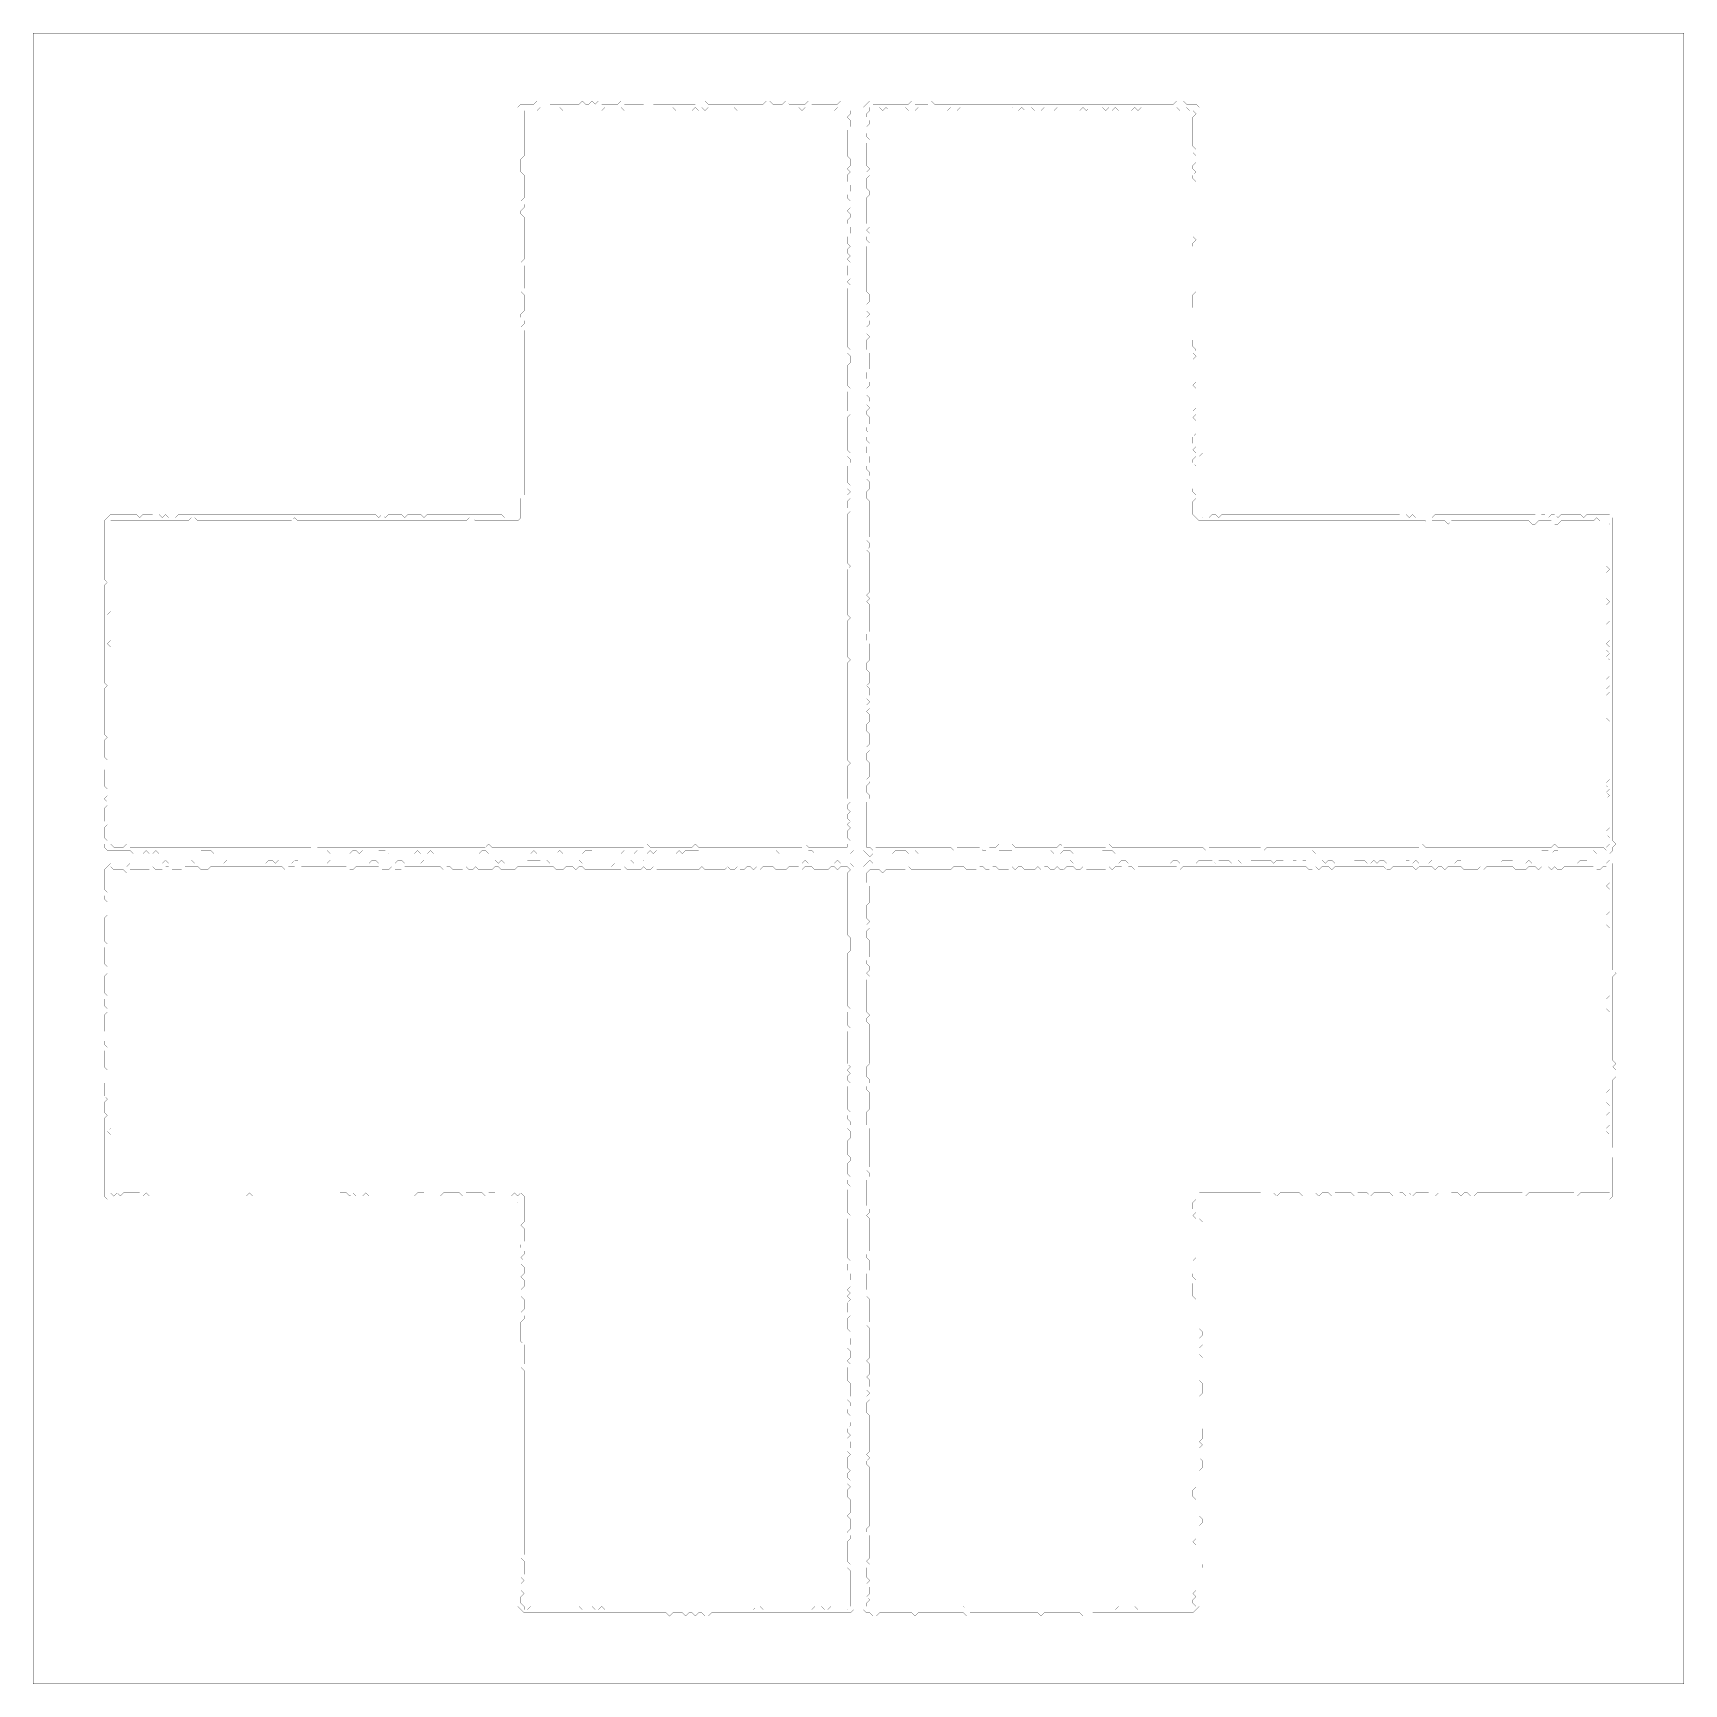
# Model space of a CAD drawing. Header units: metres. Extents: x 0 to 5248, y -5248 to 0.
import ezdxf

# ---------------------------------------------------------------- set-up
doc = ezdxf.new("R2010")
doc.units = ezdxf.units.M
doc.layers.add('conductor', color=1, linetype='Continuous')
doc.layers.add('substrate', color=5, linetype='Continuous')

msp = doc.modelspace()

# ---------------------------------------------------------------- linework, layer by layer
at = {"layer": 'conductor', "const_width": 0.5}
for points in [[(1612.3, -236.2), (1602, -246.5), (1591.8, -246.5), (1581.5, -246.5), (1571.2, -246.5), (1561, -246.5), (1561, -256.7), (1561, -267), (1561, -277.3), (1561, -287.5), (1561, -297.8), (1561, -308.1), (1561, -318.4), (1561, -328.6), (1561, -338.9), (1561, -349.2), (1561, -359.4), (1561, -369.7), (1561, -380), (1561, -390.2), (1550.7, -400.5), (1550.7, -410.8), (1550.7, -421.1), (1550.7, -431.3), (1550.7, -441.6), (1561, -451.9), (1561, -462.1), (1561, -472.4), (1561, -482.7), (1561, -492.9), (1561, -503.2), (1561, -513.5), (1561, -523.7), (1550.7, -534), (1561, -544.3), (1561, -554.6), (1550.7, -564.8), (1550.7, -575.1), (1561, -585.4), (1561, -595.6), (1561, -605.9), (1561, -616.2), (1561, -626.4), (1561, -636.7), (1561, -647), (1561, -657.2), (1561, -667.5), (1561, -677.8), (1561, -688.1), (1561, -698.3), (1561, -708.6), (1561, -718.9), (1550.7, -729.1), (1561, -739.4), (1561, -749.7), (1561, -759.9), (1561, -770.2), (1561, -780.5), (1561, -790.8), (1561, -801), (1561, -811.3), (1550.7, -821.6), (1561, -831.8), (1561, -842.1), (1561, -852.4), (1561, -862.6), (1561, -872.9), (1561, -883.2), (1550.7, -893.4), (1550.7, -903.7), (1561, -914), (1561, -924.3), (1550.7, -934.5), (1561, -944.8), (1561, -955.1), (1561, -965.3), (1561, -975.6), (1561, -985.9), (1561, -996.1), (1561, -1006.4), (1561, -1016.7), (1561, -1027), (1561, -1037.2), (1561, -1047.5), (1561, -1057.8), (1561, -1068), (1561, -1078.3), (1561, -1088.6), (1561, -1098.8), (1561, -1109.1), (1561, -1119.4), (1561, -1129.6), (1561, -1139.9), (1561, -1150.2), (1561, -1160.5), (1561, -1170.7), (1561, -1181), (1561, -1191.3), (1561, -1201.5), (1561, -1211.8), (1561, -1222.1), (1561, -1232.3), (1561, -1242.6), (1561, -1252.9), (1561, -1263.2), (1561, -1273.4), (1561, -1283.7), (1561, -1294), (1561, -1304.2), (1561, -1314.5), (1561, -1324.8), (1561, -1335), (1561, -1345.3), (1561, -1355.6), (1561, -1365.8), (1561, -1376.1), (1561, -1386.4), (1561, -1396.7), (1561, -1406.9), (1561, -1417.2), (1561, -1427.5), (1561, -1437.7), (1561, -1448), (1561, -1458.3), (1561, -1468.5), (1550.7, -1478.8), (1550.7, -1489.1), (1550.7, -1499.4), (1550.7, -1509.6), (1550.7, -1519.9), (1550.7, -1530.2), (1550.7, -1540.4), (1540.4, -1550.7), (1530.2, -1550.7), (1519.9, -1550.7), (1509.6, -1550.7), (1499.4, -1550.7), (1489.1, -1550.7), (1478.8, -1550.7), (1468.5, -1550.7), (1458.3, -1550.7), (1448, -1550.7), (1437.7, -1550.7), (1427.5, -1550.7), (1417.2, -1550.7), (1406.9, -1550.7), (1396.7, -1540.4), (1386.4, -1540.4), (1376.1, -1550.7), (1365.8, -1550.7), (1355.6, -1550.7), (1345.3, -1550.7), (1335, -1550.7), (1324.8, -1550.7), (1314.5, -1550.7), (1304.2, -1550.7), (1294, -1550.7), (1283.7, -1550.7), (1273.4, -1550.7), (1263.2, -1550.7), (1252.9, -1550.7), (1242.6, -1550.7), (1232.3, -1550.7), (1222.1, -1550.7), (1211.8, -1550.7), (1201.5, -1550.7), (1191.3, -1550.7), (1181, -1550.7), (1170.7, -1550.7), (1160.5, -1550.7), (1150.2, -1550.7), (1139.9, -1550.7), (1129.6, -1550.7), (1119.4, -1550.7), (1109.1, -1550.7), (1098.8, -1550.7), (1088.6, -1550.7), (1078.3, -1550.7), (1068, -1550.7), (1057.8, -1550.7), (1047.5, -1550.7), (1037.2, -1550.7), (1027, -1550.7), (1016.7, -1550.7), (1006.4, -1550.7), (996.1, -1550.7), (985.9, -1550.7), (975.6, -1550.7), (965.3, -1550.7), (955.1, -1550.7), (944.8, -1550.7), (934.5, -1550.7), (924.3, -1550.7), (914, -1550.7), (903.7, -1550.7), (893.4, -1550.7), (883.2, -1550.7), (872.9, -1550.7), (862.6, -1550.7), (852.4, -1550.7), (842.1, -1550.7), (831.8, -1540.4), (821.6, -1550.7), (811.3, -1550.7), (801, -1550.7), (790.8, -1550.7), (780.5, -1550.7), (770.2, -1550.7), (759.9, -1550.7), (749.7, -1550.7), (739.4, -1550.7), (729.1, -1550.7), (718.9, -1550.7), (708.6, -1550.7), (698.3, -1550.7), (688.1, -1550.7), (677.8, -1550.7), (667.5, -1550.7), (657.2, -1550.7), (647, -1550.7), (636.7, -1550.7), (626.4, -1550.7), (616.2, -1550.7), (605.9, -1550.7), (595.6, -1550.7), (585.4, -1550.7), (575.1, -1550.7), (564.8, -1550.7), (554.6, -1550.7), (544.3, -1550.7), (534, -1550.7), (523.7, -1550.7), (513.5, -1540.4), (503.2, -1540.4), (492.9, -1550.7), (482.7, -1550.7), (472.4, -1550.7), (462.1, -1550.7), (451.9, -1550.7), (441.6, -1550.7), (431.3, -1550.7), (421.1, -1550.7), (410.8, -1550.7), (400.5, -1550.7), (390.2, -1550.7), (380, -1550.7), (369.7, -1550.7), (359.4, -1550.7), (349.2, -1550.7), (338.9, -1550.7), (328.6, -1550.7), (318.4, -1550.7), (308.1, -1550.7), (297.8, -1550.7), (287.5, -1550.7), (277.3, -1550.7), (267, -1550.7), (256.7, -1550.7), (246.5, -1550.7), (246.5, -1561), (246.5, -1571.2), (246.5, -1581.5), (246.5, -1591.8), (246.5, -1602), (246.5, -1612.3), (246.5, -1622.6), (246.5, -1632.9), (246.5, -1643.1), (246.5, -1653.4), (246.5, -1663.7), (246.5, -1673.9), (246.5, -1684.2), (246.5, -1694.5), (246.5, -1704.7), (246.5, -1715), (246.5, -1725.3), (246.5, -1735.6), (246.5, -1745.8), (246.5, -1756.1), (246.5, -1766.4), (246.5, -1776.6), (246.5, -1786.9), (246.5, -1797.2), (246.5, -1807.4), (246.5, -1817.7), (246.5, -1828), (246.5, -1838.2), (236.2, -1848.5), (246.5, -1858.8), (246.5, -1869.1), (246.5, -1879.3), (246.5, -1889.6), (246.5, -1899.9), (246.5, -1910.1), (246.5, -1920.4), (246.5, -1930.7), (236.2, -1940.9), (246.5, -1951.2), (246.5, -1961.5), (246.5, -1971.8), (246.5, -1982), (246.5, -1992.3), (246.5, -2002.6), (246.5, -2012.8), (246.5, -2023.1), (246.5, -2033.4), (246.5, -2043.6), (246.5, -2053.9), (246.5, -2064.2), (246.5, -2074.4), (246.5, -2084.7), (246.5, -2095), (246.5, -2105.3), (246.5, -2115.5), (246.5, -2125.8), (246.5, -2136.1), (246.5, -2146.3), (246.5, -2156.6), (246.5, -2166.9), (246.5, -2177.1), (246.5, -2187.4), (246.5, -2197.7), (246.5, -2207.9), (246.5, -2218.2), (246.5, -2228.5), (246.5, -2238.8), (246.5, -2249), (246.5, -2259.3), (246.5, -2269.6), (246.5, -2279.8), (246.5, -2290.1), (246.5, -2300.4), (246.5, -2310.6), (246.5, -2320.9), (246.5, -2331.2), (246.5, -2341.5), (246.5, -2351.7), (246.5, -2362), (246.5, -2372.3), (246.5, -2382.5), (246.5, -2392.8), (246.5, -2403.1), (246.5, -2413.3), (246.5, -2423.6), (246.5, -2433.9), (246.5, -2444.1), (246.5, -2454.4), (246.5, -2464.7), (246.5, -2475), (246.5, -2485.2), (246.5, -2495.5), (246.5, -2505.8), (246.5, -2516), (246.5, -2526.3), (246.5, -2536.6), (246.5, -2546.8), (246.5, -2557.1), (246.5, -2567.4), (246.5, -2577.7), (256.7, -2587.9), (267, -2587.9), (277.3, -2587.9), (287.5, -2587.9), (297.8, -2577.7), (308.1, -2587.9), (318.4, -2587.9), (328.6, -2587.9), (338.9, -2587.9), (349.2, -2587.9), (359.4, -2587.9), (369.7, -2587.9), (380, -2587.9), (390.2, -2587.9), (400.5, -2587.9), (410.8, -2587.9), (421.1, -2587.9), (431.3, -2587.9), (441.6, -2587.9), (451.9, -2587.9), (462.1, -2587.9), (472.4, -2587.9), (482.7, -2587.9), (492.9, -2587.9), (503.2, -2587.9), (513.5, -2587.9), (523.7, -2587.9), (534, -2587.9), (544.3, -2587.9), (554.6, -2587.9), (564.8, -2587.9), (575.1, -2587.9), (585.4, -2587.9), (595.6, -2587.9), (605.9, -2587.9), (616.2, -2587.9), (626.4, -2587.9), (636.7, -2587.9), (647, -2587.9), (657.2, -2587.9), (667.5, -2587.9), (677.8, -2587.9), (688.1, -2587.9), (698.3, -2587.9), (708.6, -2587.9), (718.9, -2587.9), (729.1, -2587.9), (739.4, -2587.9), (749.7, -2587.9), (759.9, -2587.9), (770.2, -2587.9), (780.5, -2587.9), (790.8, -2587.9), (801, -2587.9), (811.3, -2587.9), (821.6, -2587.9), (831.8, -2587.9), (842.1, -2587.9), (852.4, -2587.9), (862.6, -2587.9), (872.9, -2587.9), (883.2, -2587.9), (893.4, -2577.7), (903.7, -2587.9), (914, -2587.9), (924.3, -2587.9), (934.5, -2587.9), (944.8, -2587.9), (955.1, -2587.9), (965.3, -2587.9), (975.6, -2587.9), (985.9, -2587.9), (996.1, -2587.9), (1006.4, -2587.9), (1016.7, -2587.9), (1027, -2587.9), (1037.2, -2587.9), (1047.5, -2587.9), (1057.8, -2587.9), (1068, -2587.9), (1078.3, -2587.9), (1088.6, -2587.9), (1098.8, -2587.9), (1109.1, -2587.9), (1119.4, -2587.9), (1129.6, -2587.9), (1139.9, -2587.9), (1150.2, -2587.9), (1160.5, -2587.9), (1170.7, -2587.9), (1181, -2587.9), (1191.3, -2587.9), (1201.5, -2587.9), (1211.8, -2587.9), (1222.1, -2587.9), (1232.3, -2587.9), (1242.6, -2587.9), (1252.9, -2587.9), (1263.2, -2587.9), (1273.4, -2587.9), (1283.7, -2587.9), (1294, -2587.9), (1304.2, -2587.9), (1314.5, -2587.9), (1324.8, -2587.9), (1335, -2587.9), (1345.3, -2587.9), (1355.6, -2587.9), (1365.8, -2587.9), (1376.1, -2587.9), (1386.4, -2587.9), (1396.7, -2587.9), (1406.9, -2587.9), (1417.2, -2587.9), (1427.5, -2587.9), (1437.7, -2587.9), (1448, -2577.7), (1458.3, -2587.9), (1468.5, -2587.9), (1478.8, -2587.9), (1489.1, -2587.9), (1499.4, -2587.9), (1509.6, -2587.9), (1519.9, -2587.9), (1530.2, -2587.9), (1540.4, -2587.9), (1550.7, -2587.9), (1561, -2587.9), (1571.2, -2587.9), (1581.5, -2587.9), (1591.8, -2587.9), (1602, -2587.9), (1612.3, -2587.9), (1622.6, -2587.9), (1632.9, -2587.9), (1643.1, -2587.9), (1653.4, -2587.9), (1663.7, -2587.9), (1673.9, -2587.9), (1684.2, -2587.9), (1694.5, -2587.9), (1704.7, -2587.9), (1715, -2587.9), (1725.3, -2587.9), (1735.6, -2587.9), (1745.8, -2587.9), (1756.1, -2587.9), (1766.4, -2587.9), (1776.6, -2587.9), (1786.9, -2587.9), (1797.2, -2587.9), (1807.4, -2587.9), (1817.7, -2587.9), (1828, -2587.9), (1838.2, -2587.9), (1848.5, -2587.9), (1858.8, -2587.9), (1869.1, -2587.9), (1879.3, -2587.9), (1889.6, -2587.9), (1899.9, -2587.9), (1910.1, -2587.9), (1920.4, -2587.9), (1930.7, -2587.9), (1940.9, -2587.9), (1951.2, -2577.7), (1961.5, -2587.9), (1971.8, -2587.9), (1982, -2587.9), (1992.3, -2587.9), (2002.6, -2587.9), (2012.8, -2587.9), (2023.1, -2587.9), (2033.4, -2587.9), (2043.6, -2587.9), (2053.9, -2587.9), (2064.2, -2587.9), (2074.4, -2587.9), (2084.7, -2587.9), (2095, -2587.9), (2105.3, -2577.7), (2115.5, -2587.9), (2125.8, -2587.9), (2136.1, -2587.9), (2146.3, -2587.9), (2156.6, -2587.9), (2166.9, -2587.9), (2177.1, -2587.9), (2187.4, -2587.9), (2197.7, -2587.9), (2207.9, -2587.9), (2218.2, -2587.9), (2228.5, -2587.9), (2238.8, -2587.9), (2249, -2587.9), (2259.3, -2587.9), (2269.6, -2587.9), (2279.8, -2587.9), (2290.1, -2587.9), (2300.4, -2587.9), (2310.6, -2587.9), (2320.9, -2587.9), (2331.2, -2587.9), (2341.5, -2587.9), (2351.7, -2587.9), (2362, -2587.9), (2372.3, -2587.9), (2382.5, -2587.9), (2392.8, -2587.9), (2403.1, -2587.9), (2413.3, -2587.9), (2423.6, -2587.9), (2433.9, -2587.9), (2444.1, -2587.9), (2454.4, -2577.7), (2464.7, -2587.9), (2475, -2587.9), (2485.2, -2587.9), (2495.5, -2587.9), (2505.8, -2587.9), (2516, -2587.9), (2526.3, -2587.9), (2536.6, -2587.9), (2546.8, -2587.9), (2557.1, -2587.9), (2567.4, -2587.9), (2577.7, -2587.9), (2587.9, -2587.9), (2587.9, -2577.7), (2598.2, -2567.4), (2587.9, -2557.1), (2587.9, -2546.8), (2587.9, -2536.6), (2598.2, -2526.3), (2587.9, -2516), (2598.2, -2505.8), (2587.9, -2495.5), (2587.9, -2485.2), (2598.2, -2475), (2587.9, -2464.7), (2587.9, -2454.4), (2598.2, -2444.1), (2587.9, -2433.9), (2587.9, -2423.6), (2587.9, -2413.3), (2587.9, -2403.1), (2587.9, -2392.8), (2587.9, -2382.5), (2587.9, -2372.3), (2587.9, -2362), (2587.9, -2351.7), (2587.9, -2341.5), (2587.9, -2331.2), (2598.2, -2320.9), (2587.9, -2310.6), (2587.9, -2300.4), (2587.9, -2290.1), (2587.9, -2279.8), (2587.9, -2269.6), (2587.9, -2259.3), (2587.9, -2249), (2587.9, -2238.8), (2587.9, -2228.5), (2587.9, -2218.2), (2587.9, -2207.9), (2587.9, -2197.7), (2587.9, -2187.4), (2587.9, -2177.1), (2587.9, -2166.9), (2587.9, -2156.6), (2587.9, -2146.3), (2587.9, -2136.1), (2587.9, -2125.8), (2587.9, -2115.5), (2587.9, -2105.3), (2587.9, -2095), (2587.9, -2084.7), (2587.9, -2074.4), (2587.9, -2064.2), (2587.9, -2053.9), (2587.9, -2043.6), (2587.9, -2033.4), (2587.9, -2023.1), (2587.9, -2012.8), (2587.9, -2002.6), (2598.2, -1992.3), (2587.9, -1982), (2587.9, -1971.8), (2587.9, -1961.5), (2587.9, -1951.2), (2587.9, -1940.9), (2587.9, -1930.7), (2587.9, -1920.4), (2587.9, -1910.1), (2587.9, -1899.9), (2587.9, -1889.6), (2587.9, -1879.3), (2587.9, -1869.1), (2598.2, -1858.8), (2587.9, -1848.5), (2587.9, -1838.2), (2587.9, -1828), (2587.9, -1817.7), (2587.9, -1807.4), (2587.9, -1797.2), (2587.9, -1786.9), (2587.9, -1776.6), (2587.9, -1766.4), (2587.9, -1756.1), (2587.9, -1745.8), (2587.9, -1735.6), (2587.9, -1725.3), (2587.9, -1715), (2587.9, -1704.7), (2598.2, -1694.5), (2587.9, -1684.2), (2587.9, -1673.9), (2587.9, -1663.7), (2587.9, -1653.4), (2587.9, -1643.1), (2587.9, -1632.9), (2587.9, -1622.6), (2587.9, -1612.3), (2587.9, -1602), (2587.9, -1591.8), (2587.9, -1581.5), (2587.9, -1571.2), (2587.9, -1561), (2587.9, -1550.7), (2587.9, -1540.4), (2587.9, -1530.2), (2598.2, -1519.9), (2587.9, -1509.6), (2587.9, -1499.4), (2587.9, -1489.1), (2598.2, -1478.8), (2587.9, -1468.5), (2598.2, -1458.3), (2587.9, -1448), (2598.2, -1437.7), (2587.9, -1427.5), (2587.9, -1417.2), (2587.9, -1406.9), (2587.9, -1396.7), (2587.9, -1386.4), (2587.9, -1376.1), (2598.2, -1365.8), (2598.2, -1355.6), (2587.9, -1345.3), (2598.2, -1335), (2587.9, -1324.8), (2587.9, -1314.5), (2587.9, -1304.2), (2587.9, -1294), (2587.9, -1283.7), (2587.9, -1273.4), (2587.9, -1263.2), (2587.9, -1252.9), (2587.9, -1242.6), (2587.9, -1232.3), (2587.9, -1222.1), (2598.2, -1211.8), (2587.9, -1201.5), (2587.9, -1191.3), (2587.9, -1181), (2587.9, -1170.7), (2587.9, -1160.5), (2587.9, -1150.2), (2587.9, -1139.9), (2598.2, -1129.6), (2587.9, -1119.4), (2587.9, -1109.1), (2587.9, -1098.8), (2587.9, -1088.6), (2587.9, -1078.3), (2587.9, -1068), (2587.9, -1057.8), (2598.2, -1047.5), (2598.2, -1037.2), (2598.2, -1027), (2587.9, -1016.7), (2598.2, -1006.4), (2587.9, -996.1), (2587.9, -985.9), (2587.9, -975.6), (2587.9, -965.3), (2587.9, -955.1), (2587.9, -944.8), (2587.9, -934.5), (2587.9, -924.3), (2587.9, -914), (2587.9, -903.7), (2587.9, -893.4), (2587.9, -883.2), (2587.9, -872.9), (2587.9, -862.6), (2587.9, -852.4), (2587.9, -842.1), (2587.9, -831.8), (2587.9, -821.6), (2587.9, -811.3), (2598.2, -801), (2587.9, -790.8), (2598.2, -780.5), (2587.9, -770.2), (2587.9, -759.9), (2587.9, -749.7), (2587.9, -739.4), (2598.2, -729.1), (2587.9, -718.9), (2598.2, -708.6), (2587.9, -698.3), (2587.9, -688.1), (2598.2, -677.8), (2587.9, -667.5), (2587.9, -657.2), (2587.9, -647), (2598.2, -636.7), (2598.2, -626.4), (2598.2, -616.2), (2587.9, -605.9), (2587.9, -595.6), (2598.2, -585.4), (2598.2, -575.1), (2587.9, -564.8), (2598.2, -554.6), (2587.9, -544.3), (2598.2, -534), (2587.9, -523.7), (2587.9, -513.5), (2598.2, -503.2), (2598.2, -492.9), (2598.2, -482.7), (2587.9, -472.4), (2587.9, -462.1), (2587.9, -451.9), (2598.2, -441.6), (2587.9, -431.3), (2598.2, -421.1), (2598.2, -410.8), (2598.2, -400.5), (2587.9, -390.2), (2587.9, -380), (2587.9, -369.7), (2587.9, -359.4), (2587.9, -349.2), (2587.9, -338.9), (2587.9, -328.6), (2587.9, -318.4), (2587.9, -308.1), (2598.2, -297.8), (2598.2, -287.5), (2598.2, -277.3), (2587.9, -267), (2598.2, -256.7), (2598.2, -246.5), (2587.9, -236.2), (2577.7, -236.2), (2567.4, -236.2), (2557.1, -236.2), (2546.8, -246.5), (2536.6, -246.5), (2526.3, -246.5), (2516, -236.2), (2505.8, -236.2), (2495.5, -236.2), (2485.2, -236.2), (2475, -236.2), (2464.7, -236.2), (2454.4, -236.2), (2444.1, -246.5), (2433.9, -236.2), (2423.6, -236.2), (2413.3, -236.2), (2403.1, -236.2), (2392.8, -236.2), (2382.5, -236.2), (2372.3, -236.2), (2362, -236.2), (2351.7, -236.2), (2341.5, -236.2), (2331.2, -236.2), (2320.9, -236.2), (2310.6, -236.2), (2300.4, -236.2), (2290.1, -236.2), (2279.8, -236.2), (2269.6, -236.2), (2259.3, -246.5), (2249, -246.5), (2238.8, -246.5), (2228.5, -236.2), (2218.2, -236.2), (2207.9, -236.2), (2197.7, -236.2), (2187.4, -236.2), (2177.1, -236.2), (2166.9, -236.2), (2156.6, -236.2), (2146.3, -236.2), (2136.1, -246.5), (2125.8, -236.2), (2115.5, -246.5), (2105.3, -236.2), (2095, -246.5), (2084.7, -236.2), (2074.4, -236.2), (2064.2, -236.2), (2053.9, -246.5), (2043.6, -246.5), (2033.4, -236.2), (2023.1, -236.2), (2012.8, -236.2), (2002.6, -236.2), (1992.3, -236.2), (1982, -236.2), (1971.8, -236.2), (1961.5, -236.2), (1951.2, -236.2), (1940.9, -236.2), (1930.7, -236.2), (1920.4, -246.5), (1910.1, -246.5), (1899.9, -246.5), (1889.6, -246.5), (1879.3, -246.5), (1869.1, -236.2), (1858.8, -236.2), (1848.5, -236.2), (1838.2, -236.2), (1828, -236.2), (1817.7, -236.2), (1807.4, -246.5), (1797.2, -246.5), (1786.9, -236.2), (1776.6, -236.2), (1766.4, -236.2), (1756.1, -236.2), (1745.8, -236.2), (1735.6, -236.2), (1725.3, -236.2), (1715, -236.2), (1704.7, -236.2), (1694.5, -236.2), (1684.2, -246.5), (1673.9, -236.2), (1663.7, -236.2), (1653.4, -236.2), (1643.1, -236.2), (1632.9, -236.2), (1622.6, -236.2)], [(2659.8, -236.2), (2659.8, -246.5), (2649.5, -256.7), (2649.5, -267), (2659.8, -277.3), (2659.8, -287.5), (2649.5, -297.8), (2659.8, -308.1), (2649.5, -318.4), (2649.5, -328.6), (2659.8, -338.9), (2649.5, -349.2), (2649.5, -359.4), (2649.5, -369.7), (2649.5, -380), (2649.5, -390.2), (2649.5, -400.5), (2649.5, -410.8), (2649.5, -421.1), (2659.8, -431.3), (2649.5, -441.6), (2659.8, -451.9), (2649.5, -462.1), (2649.5, -472.4), (2649.5, -482.7), (2649.5, -492.9), (2659.8, -503.2), (2659.8, -513.5), (2649.5, -523.7), (2649.5, -534), (2649.5, -544.3), (2649.5, -554.6), (2649.5, -564.8), (2649.5, -575.1), (2649.5, -585.4), (2649.5, -595.6), (2649.5, -605.9), (2659.8, -616.2), (2649.5, -626.4), (2659.8, -636.7), (2649.5, -647), (2649.5, -657.2), (2659.8, -667.5), (2649.5, -677.8), (2649.5, -688.1), (2649.5, -698.3), (2649.5, -708.6), (2649.5, -718.9), (2649.5, -729.1), (2649.5, -739.4), (2649.5, -749.7), (2649.5, -759.9), (2649.5, -770.2), (2649.5, -780.5), (2649.5, -790.8), (2649.5, -801), (2649.5, -811.3), (2649.5, -821.6), (2659.8, -831.8), (2659.8, -842.1), (2659.8, -852.4), (2649.5, -862.6), (2659.8, -872.9), (2649.5, -883.2), (2659.8, -893.4), (2649.5, -903.7), (2659.8, -914), (2659.8, -924.3), (2649.5, -934.5), (2659.8, -944.8), (2649.5, -955.1), (2659.8, -965.3), (2649.5, -975.6), (2649.5, -985.9), (2649.5, -996.1), (2649.5, -1006.4), (2659.8, -1016.7), (2659.8, -1027), (2659.8, -1037.2), (2659.8, -1047.5), (2659.8, -1057.8), (2659.8, -1068), (2649.5, -1078.3), (2649.5, -1088.6), (2649.5, -1098.8), (2659.8, -1109.1), (2659.8, -1119.4), (2649.5, -1129.6), (2659.8, -1139.9), (2649.5, -1150.2), (2659.8, -1160.5), (2659.8, -1170.7), (2649.5, -1181), (2659.8, -1191.3), (2649.5, -1201.5), (2649.5, -1211.8), (2659.8, -1222.1), (2659.8, -1232.3), (2659.8, -1242.6), (2649.5, -1252.9), (2649.5, -1263.2), (2659.8, -1273.4), (2649.5, -1283.7), (2649.5, -1294), (2659.8, -1304.2), (2649.5, -1314.5), (2649.5, -1324.8), (2649.5, -1335), (2659.8, -1345.3), (2659.8, -1355.6), (2659.8, -1365.8), (2649.5, -1376.1), (2649.5, -1386.4), (2659.8, -1396.7), (2659.8, -1406.9), (2649.5, -1417.2), (2659.8, -1427.5), (2659.8, -1437.7), (2659.8, -1448), (2649.5, -1458.3), (2649.5, -1468.5), (2649.5, -1478.8), (2659.8, -1489.1), (2659.8, -1499.4), (2659.8, -1509.6), (2659.8, -1519.9), (2659.8, -1530.2), (2659.8, -1540.4), (2659.8, -1550.7), (2659.8, -1561), (2659.8, -1571.2), (2659.8, -1581.5), (2659.8, -1591.8), (2659.8, -1602), (2649.5, -1612.3), (2659.8, -1622.6), (2659.8, -1632.9), (2649.5, -1643.1), (2659.8, -1653.4), (2659.8, -1663.7), (2659.8, -1673.9), (2659.8, -1684.2), (2659.8, -1694.5), (2659.8, -1704.7), (2659.8, -1715), (2659.8, -1725.3), (2659.8, -1735.6), (2659.8, -1745.8), (2659.8, -1756.1), (2659.8, -1766.4), (2659.8, -1776.6), (2649.5, -1786.9), (2659.8, -1797.2), (2649.5, -1807.4), (2659.8, -1817.7), (2659.8, -1828), (2659.8, -1838.2), (2659.8, -1848.5), (2659.8, -1858.8), (2659.8, -1869.1), (2659.8, -1879.3), (2659.8, -1889.6), (2659.8, -1899.9), (2649.5, -1910.1), (2649.5, -1920.4), (2649.5, -1930.7), (2659.8, -1940.9), (2659.8, -1951.2), (2659.8, -1961.5), (2659.8, -1971.8), (2659.8, -1982), (2659.8, -1992.3), (2649.5, -2002.6), (2649.5, -2012.8), (2649.5, -2023.1), (2659.8, -2033.4), (2659.8, -2043.6), (2659.8, -2053.9), (2659.8, -2064.2), (2649.5, -2074.4), (2659.8, -2084.7), (2659.8, -2095), (2659.8, -2105.3), (2649.5, -2115.5), (2659.8, -2125.8), (2649.5, -2136.1), (2659.8, -2146.3), (2649.5, -2156.6), (2659.8, -2166.9), (2659.8, -2177.1), (2659.8, -2187.4), (2649.5, -2197.7), (2649.5, -2207.9), (2649.5, -2218.2), (2659.8, -2228.5), (2659.8, -2238.8), (2659.8, -2249), (2659.8, -2259.3), (2649.5, -2269.6), (2659.8, -2279.8), (2649.5, -2290.1), (2649.5, -2300.4), (2649.5, -2310.6), (2659.8, -2320.9), (2659.8, -2331.2), (2659.8, -2341.5), (2659.8, -2351.7), (2659.8, -2362), (2649.5, -2372.3), (2659.8, -2382.5), (2649.5, -2392.8), (2649.5, -2403.1), (2649.5, -2413.3), (2659.8, -2423.6), (2659.8, -2433.9), (2649.5, -2444.1), (2649.5, -2454.4), (2649.5, -2464.7), (2649.5, -2475), (2649.5, -2485.2), (2649.5, -2495.5), (2649.5, -2505.8), (2649.5, -2516), (2649.5, -2526.3), (2649.5, -2536.6), (2649.5, -2546.8), (2649.5, -2557.1), (2649.5, -2567.4), (2649.5, -2577.7), (2649.5, -2587.9), (2659.8, -2587.9), (2670.1, -2598.2), (2680.3, -2587.9), (2690.6, -2587.9), (2700.9, -2587.9), (2711.2, -2587.9), (2721.4, -2587.9), (2731.7, -2587.9), (2742, -2587.9), (2752.2, -2587.9), (2762.5, -2587.9), (2772.8, -2587.9), (2783, -2587.9), (2793.3, -2587.9), (2803.6, -2587.9), (2813.9, -2587.9), (2824.1, -2587.9), (2834.4, -2587.9), (2844.7, -2587.9), (2854.9, -2587.9), (2865.2, -2587.9), (2875.5, -2587.9), (2885.7, -2587.9), (2896, -2587.9), (2906.3, -2587.9), (2916.5, -2587.9), (2926.8, -2598.2), (2937.1, -2587.9), (2947.4, -2587.9), (2957.6, -2587.9), (2967.9, -2587.9), (2978.2, -2587.9), (2988.4, -2587.9), (2998.7, -2587.9), (3009, -2587.9), (3019.2, -2598.2), (3029.5, -2598.2), (3039.8, -2587.9), (3050.1, -2587.9), (3060.3, -2587.9), (3070.6, -2577.7), (3080.9, -2577.7), (3091.1, -2577.7), (3101.4, -2577.7), (3111.7, -2577.7), (3121.9, -2587.9), (3132.2, -2587.9), (3142.5, -2587.9), (3152.7, -2587.9), (3163, -2587.9), (3173.3, -2587.9), (3183.6, -2587.9), (3193.8, -2587.9), (3204.1, -2587.9), (3214.4, -2587.9), (3224.6, -2587.9), (3234.9, -2587.9), (3245.2, -2587.9), (3255.4, -2587.9), (3265.7, -2577.7), (3276, -2587.9), (3286.2, -2587.9), (3296.5, -2587.9), (3306.8, -2587.9), (3317.1, -2587.9), (3327.3, -2587.9), (3337.6, -2587.9), (3347.9, -2587.9), (3358.1, -2587.9), (3368.4, -2587.9), (3378.7, -2587.9), (3388.9, -2587.9), (3399.2, -2587.9), (3409.5, -2587.9), (3419.8, -2577.7), (3430, -2587.9), (3440.3, -2587.9), (3450.6, -2587.9), (3460.8, -2587.9), (3471.1, -2587.9), (3481.4, -2587.9), (3491.6, -2587.9), (3501.9, -2587.9), (3512.2, -2587.9), (3522.4, -2587.9), (3532.7, -2587.9), (3543, -2587.9), (3553.3, -2587.9), (3563.5, -2587.9), (3573.8, -2587.9), (3584.1, -2587.9), (3594.3, -2587.9), (3604.6, -2587.9), (3614.9, -2587.9), (3625.1, -2587.9), (3635.4, -2587.9), (3645.7, -2587.9), (3656, -2587.9), (3666.2, -2587.9), (3676.5, -2587.9), (3686.8, -2587.9), (3697, -2587.9), (3707.3, -2587.9), (3717.6, -2587.9), (3727.8, -2598.2), (3738.1, -2587.9), (3748.4, -2587.9), (3758.6, -2587.9), (3768.9, -2587.9), (3779.2, -2587.9), (3789.5, -2587.9), (3799.7, -2587.9), (3810, -2587.9), (3820.3, -2587.9), (3830.5, -2587.9), (3840.8, -2587.9), (3851.1, -2587.9), (3861.3, -2587.9), (3871.6, -2587.9), (3881.9, -2587.9), (3892.2, -2587.9), (3902.4, -2587.9), (3912.7, -2598.2), (3923, -2587.9), (3933.2, -2587.9), (3943.5, -2587.9), (3953.8, -2587.9), (3964, -2587.9), (3974.3, -2587.9), (3984.6, -2587.9), (3994.8, -2587.9), (4005.1, -2587.9), (4015.4, -2587.9), (4025.7, -2587.9), (4035.9, -2587.9), (4046.2, -2587.9), (4056.5, -2587.9), (4066.7, -2587.9), (4077, -2587.9), (4087.3, -2587.9), (4097.5, -2587.9), (4107.8, -2587.9), (4118.1, -2587.9), (4128.4, -2587.9), (4138.6, -2587.9), (4148.9, -2587.9), (4159.2, -2587.9), (4169.4, -2587.9), (4179.7, -2587.9), (4190, -2587.9), (4200.2, -2587.9), (4210.5, -2587.9), (4220.8, -2587.9), (4231, -2587.9), (4241.3, -2587.9), (4251.6, -2587.9), (4261.9, -2587.9), (4272.1, -2587.9), (4282.4, -2587.9), (4292.7, -2587.9), (4302.9, -2587.9), (4313.2, -2587.9), (4323.5, -2587.9), (4333.7, -2587.9), (4344, -2587.9), (4354.3, -2587.9), (4364.6, -2587.9), (4374.8, -2587.9), (4385.1, -2587.9), (4395.4, -2587.9), (4405.6, -2587.9), (4415.9, -2577.7), (4426.2, -2587.9), (4436.4, -2587.9), (4446.7, -2587.9), (4457, -2587.9), (4467.2, -2587.9), (4477.5, -2587.9), (4487.8, -2587.9), (4498.1, -2587.9), (4508.3, -2587.9), (4518.6, -2587.9), (4528.9, -2587.9), (4539.1, -2587.9), (4549.4, -2587.9), (4559.7, -2587.9), (4569.9, -2587.9), (4580.2, -2587.9), (4590.5, -2587.9), (4600.8, -2587.9), (4611, -2587.9), (4621.3, -2587.9), (4631.6, -2587.9), (4641.8, -2587.9), (4652.1, -2587.9), (4662.4, -2587.9), (4672.6, -2587.9), (4682.9, -2587.9), (4693.2, -2587.9), (4703.4, -2587.9), (4713.7, -2587.9), (4724, -2587.9), (4734.3, -2587.9), (4744.5, -2587.9), (4754.8, -2587.9), (4765.1, -2587.9), (4775.3, -2587.9), (4785.6, -2587.9), (4795.9, -2587.9), (4806.1, -2587.9), (4816.4, -2587.9), (4826.7, -2587.9), (4836.9, -2577.7), (4847.2, -2587.9), (4857.5, -2587.9), (4867.8, -2587.9), (4878, -2587.9), (4888.3, -2587.9), (4898.6, -2587.9), (4908.8, -2587.9), (4919.1, -2587.9), (4929.4, -2587.9), (4939.6, -2587.9), (4949.9, -2587.9), (4960.2, -2587.9), (4970.5, -2587.9), (4980.7, -2587.9), (4991, -2587.9), (5001.3, -2598.2), (5001.3, -2587.9), (5011.5, -2577.7), (5011.5, -2567.4), (5011.5, -2557.1), (5001.3, -2546.8), (5001.3, -2536.6), (5011.5, -2526.3), (5001.3, -2516), (5001.3, -2505.8), (5001.3, -2495.5), (5011.5, -2485.2), (5011.5, -2475), (5011.5, -2464.7), (5001.3, -2454.4), (5001.3, -2444.1), (5001.3, -2433.9), (5011.5, -2423.6), (5001.3, -2413.3), (5011.5, -2403.1), (5001.3, -2392.8), (5001.3, -2382.5), (5011.5, -2372.3), (5011.5, -2362), (5011.5, -2351.7), (5011.5, -2341.5), (5011.5, -2331.2), (5011.5, -2320.9), (5011.5, -2310.6), (5011.5, -2300.4), (5011.5, -2290.1), (5011.5, -2279.8), (5011.5, -2269.6), (5011.5, -2259.3), (5011.5, -2249), (5011.5, -2238.8), (5011.5, -2228.5), (5011.5, -2218.2), (5011.5, -2207.9), (5011.5, -2197.7), (5011.5, -2187.4), (5001.3, -2177.1), (5001.3, -2166.9), (5001.3, -2156.6), (5001.3, -2146.3), (5001.3, -2136.1), (5001.3, -2125.8), (5001.3, -2115.5), (5001.3, -2105.3), (5011.5, -2095), (5001.3, -2084.7), (5011.5, -2074.4), (5011.5, -2064.2), (5001.3, -2053.9), (5011.5, -2043.6), (5011.5, -2033.4), (5011.5, -2023.1), (5011.5, -2012.8), (5011.5, -2002.6), (5011.5, -1992.3), (5001.3, -1982), (5011.5, -1971.8), (5001.3, -1961.5), (5011.5, -1951.2), (5001.3, -1940.9), (5011.5, -1930.7), (5011.5, -1920.4), (5011.5, -1910.1), (5011.5, -1899.9), (5001.3, -1889.6), (5001.3, -1879.3), (5011.5, -1869.1), (5001.3, -1858.8), (5011.5, -1848.5), (5011.5, -1838.2), (5011.5, -1828), (5001.3, -1817.7), (5011.5, -1807.4), (5001.3, -1797.2), (5001.3, -1786.9), (5001.3, -1776.6), (5001.3, -1766.4), (5001.3, -1756.1), (5001.3, -1745.8), (5001.3, -1735.6), (5001.3, -1725.3), (5001.3, -1715), (5011.5, -1704.7), (5001.3, -1694.5), (5011.5, -1684.2), (5011.5, -1673.9), (5011.5, -1663.7), (5011.5, -1653.4), (5011.5, -1643.1), (5011.5, -1632.9), (5011.5, -1622.6), (5011.5, -1612.3), (5011.5, -1602), (5011.5, -1591.8), (5011.5, -1581.5), (5011.5, -1571.2), (5011.5, -1561), (5001.3, -1550.7), (4991, -1540.4), (4980.7, -1550.7), (4970.5, -1540.4), (4960.2, -1550.7), (4949.9, -1550.7), (4939.6, -1550.7), (4929.4, -1550.7), (4919.1, -1550.7), (4908.8, -1550.7), (4898.6, -1550.7), (4888.3, -1550.7), (4878, -1550.7), (4867.8, -1550.7), (4857.5, -1550.7), (4847.2, -1561), (4836.9, -1561), (4826.7, -1550.7), (4816.4, -1550.7), (4806.1, -1550.7), (4795.9, -1550.7), (4785.6, -1550.7), (4775.3, -1561), (4765.1, -1561), (4754.8, -1550.7), (4744.5, -1550.7), (4734.3, -1550.7), (4724, -1550.7), (4713.7, -1550.7), (4703.4, -1550.7), (4693.2, -1550.7), (4682.9, -1550.7), (4672.6, -1550.7), (4662.4, -1550.7), (4652.1, -1550.7), (4641.8, -1550.7), (4631.6, -1550.7), (4621.3, -1550.7), (4611, -1550.7), (4600.8, -1550.7), (4590.5, -1550.7), (4580.2, -1550.7), (4569.9, -1550.7), (4559.7, -1550.7), (4549.4, -1550.7), (4539.1, -1550.7), (4528.9, -1550.7), (4518.6, -1550.7), (4508.3, -1550.7), (4498.1, -1561), (4487.8, -1550.7), (4477.5, -1550.7), (4467.2, -1550.7), (4457, -1550.7), (4446.7, -1550.7), (4436.4, -1561), (4426.2, -1550.7), (4415.9, -1550.7), (4405.6, -1550.7), (4395.4, -1550.7), (4385.1, -1550.7), (4374.8, -1550.7), (4364.6, -1550.7), (4354.3, -1550.7), (4344, -1550.7), (4333.7, -1550.7), (4323.5, -1550.7), (4313.2, -1550.7), (4302.9, -1550.7), (4292.7, -1550.7), (4282.4, -1550.7), (4272.1, -1550.7), (4261.9, -1550.7), (4251.6, -1550.7), (4241.3, -1550.7), (4231, -1550.7), (4220.8, -1550.7), (4210.5, -1550.7), (4200.2, -1550.7), (4190, -1550.7), (4179.7, -1550.7), (4169.4, -1550.7), (4159.2, -1550.7), (4148.9, -1550.7), (4138.6, -1550.7), (4128.4, -1550.7), (4118.1, -1550.7), (4107.8, -1550.7), (4097.5, -1550.7), (4087.3, -1550.7), (4077, -1550.7), (4066.7, -1550.7), (4056.5, -1550.7), (4046.2, -1550.7), (4035.9, -1550.7), (4025.7, -1550.7), (4015.4, -1550.7), (4005.1, -1550.7), (3994.8, -1550.7), (3984.6, -1550.7), (3974.3, -1550.7), (3964, -1550.7), (3953.8, -1550.7), (3943.5, -1550.7), (3933.2, -1550.7), (3923, -1550.7), (3912.7, -1550.7), (3902.4, -1550.7), (3892.2, -1550.7), (3881.9, -1550.7), (3871.6, -1550.7), (3861.3, -1550.7), (3851.1, -1550.7), (3840.8, -1550.7), (3830.5, -1550.7), (3820.3, -1550.7), (3810, -1550.7), (3799.7, -1550.7), (3789.5, -1550.7), (3779.2, -1550.7), (3768.9, -1550.7), (3758.6, -1550.7), (3748.4, -1550.7), (3738.1, -1550.7), (3727.8, -1550.7), (3717.6, -1550.7), (3707.3, -1550.7), (3697, -1540.4), (3686.8, -1530.2), (3686.8, -1519.9), (3686.8, -1509.6), (3686.8, -1499.4), (3686.8, -1489.1), (3697, -1478.8), (3697, -1468.5), (3686.8, -1458.3), (3686.8, -1448), (3697, -1437.7), (3697, -1427.5), (3697, -1417.2), (3697, -1406.9), (3697, -1396.7), (3697, -1386.4), (3697, -1376.1), (3686.8, -1365.8), (3686.8, -1355.6), (3697, -1345.3), (3697, -1335), (3686.8, -1324.8), (3697, -1314.5), (3686.8, -1304.2), (3686.8, -1294), (3686.8, -1283.7), (3697, -1273.4), (3697, -1263.2), (3697, -1252.9), (3697, -1242.6), (3697, -1232.3), (3686.8, -1222.1), (3697, -1211.8), (3686.8, -1201.5), (3697, -1191.3), (3697, -1181), (3697, -1170.7), (3697, -1160.5), (3697, -1150.2), (3697, -1139.9), (3697, -1129.6), (3686.8, -1119.4), (3697, -1109.1), (3697, -1098.8), (3697, -1088.6), (3697, -1078.3), (3697, -1068), (3697, -1057.8), (3697, -1047.5), (3686.8, -1037.2), (3697, -1027), (3686.8, -1016.7), (3697, -1006.4), (3686.8, -996.1), (3686.8, -985.9), (3686.8, -975.6), (3697, -965.3), (3697, -955.1), (3697, -944.8), (3697, -934.5), (3697, -924.3), (3697, -914), (3697, -903.7), (3697, -893.4), (3697, -883.2), (3686.8, -872.9), (3686.8, -862.6), (3686.8, -852.4), (3686.8, -842.1), (3686.8, -831.8), (3697, -821.6), (3697, -811.3), (3697, -801), (3697, -790.8), (3697, -780.5), (3697, -770.2), (3697, -759.9), (3697, -749.7), (3697, -739.4), (3697, -729.1), (3697, -718.9), (3697, -708.6), (3697, -698.3), (3697, -688.1), (3686.8, -677.8), (3686.8, -667.5), (3697, -657.2), (3686.8, -647), (3697, -636.7), (3697, -626.4), (3697, -616.2), (3697, -605.9), (3697, -595.6), (3697, -585.4), (3697, -575.1), (3697, -564.8), (3697, -554.6), (3697, -544.3), (3697, -534), (3697, -523.7), (3697, -513.5), (3697, -503.2), (3697, -492.9), (3697, -482.7), (3697, -472.4), (3686.8, -462.1), (3686.8, -451.9), (3697, -441.6), (3686.8, -431.3), (3686.8, -421.1), (3697, -410.8), (3697, -400.5), (3697, -390.2), (3686.8, -380), (3697, -369.7), (3686.8, -359.4), (3686.8, -349.2), (3686.8, -338.9), (3686.8, -328.6), (3686.8, -318.4), (3686.8, -308.1), (3686.8, -297.8), (3686.8, -287.5), (3686.8, -277.3), (3686.8, -267), (3697, -256.7), (3686.8, -246.5), (3676.5, -246.5), (3666.2, -236.2), (3656, -246.5), (3645.7, -246.5), (3635.4, -236.2), (3625.1, -236.2), (3614.9, -236.2), (3604.6, -236.2), (3594.3, -236.2), (3584.1, -236.2), (3573.8, -236.2), (3563.5, -236.2), (3553.3, -236.2), (3543, -236.2), (3532.7, -236.2), (3522.4, -236.2), (3512.2, -246.5), (3501.9, -236.2), (3491.6, -246.5), (3481.4, -246.5), (3471.1, -246.5), (3460.8, -246.5), (3450.6, -246.5), (3440.3, -236.2), (3430, -246.5), (3419.8, -236.2), (3409.5, -246.5), (3399.2, -236.2), (3388.9, -236.2), (3378.7, -236.2), (3368.4, -236.2), (3358.1, -236.2), (3347.9, -246.5), (3337.6, -236.2), (3327.3, -246.5), (3317.1, -246.5), (3306.8, -246.5), (3296.5, -246.5), (3286.2, -236.2), (3276, -236.2), (3265.7, -236.2), (3255.4, -236.2), (3245.2, -246.5), (3234.9, -246.5), (3224.6, -246.5), (3214.4, -236.2), (3204.1, -246.5), (3193.8, -246.5), (3183.6, -246.5), (3173.3, -236.2), (3163, -236.2), (3152.7, -246.5), (3142.5, -236.2), (3132.2, -246.5), (3121.9, -246.5), (3111.7, -236.2), (3101.4, -236.2), (3091.1, -236.2), (3080.9, -236.2), (3070.6, -236.2), (3060.3, -236.2), (3050.1, -236.2), (3039.8, -236.2), (3029.5, -236.2), (3019.2, -246.5), (3009, -246.5), (2998.7, -246.5), (2988.4, -246.5), (2978.2, -246.5), (2967.9, -246.5), (2957.6, -246.5), (2947.4, -236.2), (2937.1, -246.5), (2926.8, -246.5), (2916.5, -236.2), (2906.3, -246.5), (2896, -246.5), (2885.7, -236.2), (2875.5, -236.2), (2865.2, -236.2), (2854.9, -236.2), (2844.7, -236.2), (2834.4, -236.2), (2824.1, -236.2), (2813.9, -236.2), (2803.6, -246.5), (2793.3, -246.5), (2783, -246.5), (2772.8, -236.2), (2762.5, -236.2), (2752.2, -236.2), (2742, -236.2), (2731.7, -236.2), (2721.4, -246.5), (2711.2, -236.2), (2700.9, -246.5), (2690.6, -236.2), (2680.3, -236.2), (2670.1, -236.2)], [(246.5, -2649.5), (246.5, -2659.8), (246.5, -2670.1), (246.5, -2680.3), (246.5, -2690.6), (246.5, -2700.9), (246.5, -2711.2), (246.5, -2721.4), (246.5, -2731.7), (246.5, -2742), (246.5, -2752.2), (246.5, -2762.5), (256.7, -2772.8), (246.5, -2783), (246.5, -2793.3), (246.5, -2803.6), (246.5, -2813.9), (246.5, -2824.1), (246.5, -2834.4), (246.5, -2844.7), (246.5, -2854.9), (246.5, -2865.2), (246.5, -2875.5), (246.5, -2885.7), (246.5, -2896), (246.5, -2906.3), (246.5, -2916.5), (246.5, -2926.8), (246.5, -2937.1), (246.5, -2947.4), (246.5, -2957.6), (246.5, -2967.9), (246.5, -2978.2), (246.5, -2988.4), (246.5, -2998.7), (246.5, -3009), (246.5, -3019.2), (246.5, -3029.5), (246.5, -3039.8), (246.5, -3050.1), (246.5, -3060.3), (246.5, -3070.6), (246.5, -3080.9), (246.5, -3091.1), (246.5, -3101.4), (246.5, -3111.7), (246.5, -3121.9), (246.5, -3132.2), (246.5, -3142.5), (246.5, -3152.7), (246.5, -3163), (246.5, -3173.3), (246.5, -3183.6), (246.5, -3193.8), (246.5, -3204.1), (246.5, -3214.4), (246.5, -3224.6), (246.5, -3234.9), (246.5, -3245.2), (246.5, -3255.4), (246.5, -3265.7), (246.5, -3276), (246.5, -3286.2), (246.5, -3296.5), (246.5, -3306.8), (246.5, -3317.1), (246.5, -3327.3), (246.5, -3337.6), (246.5, -3347.9), (246.5, -3358.1), (246.5, -3368.4), (246.5, -3378.7), (246.5, -3388.9), (246.5, -3399.2), (246.5, -3409.5), (246.5, -3419.8), (246.5, -3430), (246.5, -3440.3), (246.5, -3450.6), (246.5, -3460.8), (246.5, -3471.1), (246.5, -3481.4), (236.2, -3491.6), (246.5, -3501.9), (246.5, -3512.2), (246.5, -3522.4), (246.5, -3532.7), (246.5, -3543), (246.5, -3553.3), (246.5, -3563.5), (246.5, -3573.8), (246.5, -3584.1), (246.5, -3594.3), (246.5, -3604.6), (246.5, -3614.9), (246.5, -3625.1), (246.5, -3635.4), (246.5, -3645.7), (246.5, -3656), (246.5, -3666.2), (246.5, -3676.5), (246.5, -3686.8), (256.7, -3697), (267, -3686.8), (277.3, -3697), (287.5, -3686.8), (297.8, -3686.8), (308.1, -3686.8), (318.4, -3686.8), (328.6, -3686.8), (338.9, -3686.8), (349.2, -3697), (359.4, -3686.8), (369.7, -3697), (380, -3697), (390.2, -3697), (400.5, -3697), (410.8, -3686.8), (421.1, -3697), (431.3, -3697), (441.6, -3697), (451.9, -3697), (462.1, -3697), (472.4, -3697), (482.7, -3697), (492.9, -3697), (503.2, -3697), (513.5, -3697), (523.7, -3697), (534, -3697), (544.3, -3697), (554.6, -3697), (564.8, -3697), (575.1, -3697), (585.4, -3697), (595.6, -3697), (605.9, -3697), (616.2, -3697), (626.4, -3697), (636.7, -3697), (647, -3697), (657.2, -3697), (667.5, -3697), (677.8, -3697), (688.1, -3686.8), (698.3, -3697), (708.6, -3697), (718.9, -3697), (729.1, -3697), (739.4, -3697), (749.7, -3697), (759.9, -3697), (770.2, -3697), (780.5, -3697), (790.8, -3697), (801, -3697), (811.3, -3697), (821.6, -3697), (831.8, -3697), (842.1, -3697), (852.4, -3697), (862.6, -3697), (872.9, -3697), (883.2, -3697), (893.4, -3697), (903.7, -3697), (914, -3697), (924.3, -3697), (934.5, -3697), (944.8, -3697), (955.1, -3697), (965.3, -3697), (975.6, -3686.8), (985.9, -3686.8), (996.1, -3686.8), (1006.4, -3697), (1016.7, -3686.8), (1027, -3697), (1037.2, -3697), (1047.5, -3697), (1057.8, -3686.8), (1068, -3697), (1078.3, -3697), (1088.6, -3697), (1098.8, -3697), (1109.1, -3697), (1119.4, -3697), (1129.6, -3697), (1139.9, -3697), (1150.2, -3697), (1160.5, -3697), (1170.7, -3697), (1181, -3697), (1191.3, -3697), (1201.5, -3697), (1211.8, -3697), (1222.1, -3686.8), (1232.3, -3686.8), (1242.6, -3686.8), (1252.9, -3697), (1263.2, -3697), (1273.4, -3697), (1283.7, -3697), (1294, -3697), (1304.2, -3686.8), (1314.5, -3686.8), (1324.8, -3686.8), (1335, -3686.8), (1345.3, -3686.8), (1355.6, -3686.8), (1365.8, -3697), (1376.1, -3686.8), (1386.4, -3686.8), (1396.7, -3686.8), (1406.9, -3686.8), (1417.2, -3686.8), (1427.5, -3686.8), (1437.7, -3697), (1448, -3686.8), (1458.3, -3686.8), (1468.5, -3686.8), (1478.8, -3697), (1489.1, -3697), (1499.4, -3697), (1509.6, -3697), (1519.9, -3697), (1530.2, -3686.8), (1540.4, -3697), (1550.7, -3686.8), (1561, -3697), (1561, -3707.3), (1561, -3717.6), (1561, -3727.8), (1561, -3738.1), (1561, -3748.4), (1561, -3758.6), (1561, -3768.9), (1561, -3779.2), (1550.7, -3789.5), (1561, -3799.7), (1561, -3810), (1561, -3820.3), (1561, -3830.5), (1561, -3840.8), (1550.7, -3851.1), (1550.7, -3861.3), (1561, -3871.6), (1561, -3881.9), (1550.7, -3892.2), (1561, -3902.4), (1550.7, -3912.7), (1561, -3923), (1561, -3933.2), (1561, -3943.5), (1550.7, -3953.8), (1561, -3964), (1561, -3974.3), (1561, -3984.6), (1550.7, -3994.8), (1561, -4005.1), (1550.7, -4015.4), (1561, -4025.7), (1561, -4035.9), (1561, -4046.2), (1561, -4056.5), (1550.7, -4066.7), (1561, -4077), (1561, -4087.3), (1550.7, -4097.5), (1550.7, -4107.8), (1550.7, -4118.1), (1550.7, -4128.4), (1550.7, -4138.6), (1550.7, -4148.9), (1550.7, -4159.2), (1561, -4169.4), (1561, -4179.7), (1561, -4190), (1561, -4200.2), (1561, -4210.5), (1561, -4220.8), (1561, -4231), (1550.7, -4241.3), (1561, -4251.6), (1561, -4261.9), (1561, -4272.1), (1561, -4282.4), (1561, -4292.7), (1561, -4302.9), (1561, -4313.2), (1561, -4323.5), (1561, -4333.7), (1561, -4344), (1561, -4354.3), (1561, -4364.6), (1561, -4374.8), (1561, -4385.1), (1561, -4395.4), (1561, -4405.6), (1561, -4415.9), (1561, -4426.2), (1561, -4436.4), (1561, -4446.7), (1561, -4457), (1561, -4467.2), (1561, -4477.5), (1561, -4487.8), (1561, -4498.1), (1561, -4508.3), (1561, -4518.6), (1561, -4528.9), (1561, -4539.1), (1561, -4549.4), (1561, -4559.7), (1561, -4569.9), (1561, -4580.2), (1561, -4590.5), (1561, -4600.8), (1561, -4611), (1561, -4621.3), (1561, -4631.6), (1561, -4641.8), (1561, -4652.1), (1561, -4662.4), (1561, -4672.6), (1561, -4682.9), (1561, -4693.2), (1561, -4703.4), (1561, -4713.7), (1561, -4724), (1561, -4734.3), (1561, -4744.5), (1561, -4754.8), (1561, -4765.1), (1561, -4775.3), (1561, -4785.6), (1561, -4795.9), (1561, -4806.1), (1561, -4816.4), (1561, -4826.7), (1561, -4836.9), (1550.7, -4847.2), (1561, -4857.5), (1561, -4867.8), (1561, -4878), (1561, -4888.3), (1561, -4898.6), (1550.7, -4908.8), (1561, -4919.1), (1550.7, -4929.4), (1561, -4939.6), (1550.7, -4949.9), (1561, -4960.2), (1550.7, -4970.5), (1550.7, -4980.7), (1550.7, -4991), (1561, -5001.3), (1561, -5011.5), (1571.2, -5011.5), (1581.5, -5001.3), (1591.8, -5001.3), (1602, -5001.3), (1612.3, -5001.3), (1622.6, -5001.3), (1632.9, -5001.3), (1643.1, -5001.3), (1653.4, -5001.3), (1663.7, -5011.5), (1673.9, -5011.5), (1684.2, -5011.5), (1694.5, -5011.5), (1704.7, -5011.5), (1715, -5011.5), (1725.3, -5001.3), (1735.6, -5001.3), (1745.8, -5011.5), (1756.1, -5011.5), (1766.4, -5001.3), (1776.6, -5001.3), (1786.9, -5011.5), (1797.2, -5011.5), (1807.4, -5001.3), (1817.7, -5011.5), (1828, -5011.5), (1838.2, -5011.5), (1848.5, -5011.5), (1858.8, -5011.5), (1869.1, -5011.5), (1879.3, -5011.5), (1889.6, -5011.5), (1899.9, -5011.5), (1910.1, -5011.5), (1920.4, -5011.5), (1930.7, -5011.5), (1940.9, -5011.5), (1951.2, -5011.5), (1961.5, -5011.5), (1971.8, -5011.5), (1982, -5011.5), (1992.3, -5011.5), (2002.6, -5011.5), (2012.8, -5011.5), (2023.1, -5011.5), (2033.4, -5011.5), (2043.6, -5011.5), (2053.9, -5011.5), (2064.2, -5011.5), (2074.4, -5011.5), (2084.7, -5011.5), (2095, -5011.5), (2105.3, -5011.5), (2115.5, -5011.5), (2125.8, -5011.5), (2136.1, -5011.5), (2146.3, -5011.5), (2156.6, -5011.5), (2166.9, -5011.5), (2177.1, -5011.5), (2187.4, -5011.5), (2197.7, -5011.5), (2207.9, -5011.5), (2218.2, -5011.5), (2228.5, -5011.5), (2238.8, -5011.5), (2249, -5011.5), (2259.3, -5011.5), (2269.6, -5011.5), (2279.8, -5011.5), (2290.1, -5011.5), (2300.4, -5001.3), (2310.6, -5001.3), (2320.9, -5011.5), (2331.2, -5011.5), (2341.5, -5011.5), (2351.7, -5011.5), (2362, -5011.5), (2372.3, -5011.5), (2382.5, -5011.5), (2392.8, -5011.5), (2403.1, -5011.5), (2413.3, -5011.5), (2423.6, -5011.5), (2433.9, -5011.5), (2444.1, -5011.5), (2454.4, -5011.5), (2464.7, -5011.5), (2475, -5011.5), (2485.2, -5001.3), (2495.5, -5001.3), (2505.8, -5001.3), (2516, -5011.5), (2526.3, -5011.5), (2536.6, -5001.3), (2546.8, -5001.3), (2557.1, -5001.3), (2567.4, -5011.5), (2577.7, -5011.5), (2587.9, -5011.5), (2598.2, -5001.3), (2598.2, -4991), (2598.2, -4980.7), (2598.2, -4970.5), (2598.2, -4960.2), (2598.2, -4949.9), (2598.2, -4939.6), (2598.2, -4929.4), (2598.2, -4919.1), (2598.2, -4908.8), (2598.2, -4898.6), (2598.2, -4888.3), (2587.9, -4878), (2598.2, -4867.8), (2587.9, -4857.5), (2587.9, -4847.2), (2587.9, -4836.9), (2587.9, -4826.7), (2587.9, -4816.4), (2587.9, -4806.1), (2587.9, -4795.9), (2598.2, -4785.6), (2598.2, -4775.3), (2587.9, -4765.1), (2598.2, -4754.8), (2598.2, -4744.5), (2598.2, -4734.3), (2598.2, -4724), (2587.9, -4713.7), (2598.2, -4703.4), (2598.2, -4693.2), (2598.2, -4682.9), (2598.2, -4672.6), (2598.2, -4662.4), (2587.9, -4652.1), (2587.9, -4641.8), (2587.9, -4631.6), (2598.2, -4621.3), (2587.9, -4611), (2598.2, -4600.8), (2587.9, -4590.5), (2587.9, -4580.2), (2598.2, -4569.9), (2587.9, -4559.7), (2587.9, -4549.4), (2587.9, -4539.1), (2587.9, -4528.9), (2598.2, -4518.6), (2587.9, -4508.3), (2598.2, -4498.1), (2598.2, -4487.8), (2598.2, -4477.5), (2587.9, -4467.2), (2598.2, -4457), (2587.9, -4446.7), (2587.9, -4436.4), (2598.2, -4426.2), (2598.2, -4415.9), (2587.9, -4405.6), (2598.2, -4395.4), (2587.9, -4385.1), (2587.9, -4374.8), (2598.2, -4364.6), (2598.2, -4354.3), (2587.9, -4344), (2598.2, -4333.7), (2598.2, -4323.5), (2598.2, -4313.2), (2598.2, -4302.9), (2598.2, -4292.7), (2587.9, -4282.4), (2587.9, -4272.1), (2587.9, -4261.9), (2587.9, -4251.6), (2587.9, -4241.3), (2598.2, -4231), (2587.9, -4220.8), (2598.2, -4210.5), (2598.2, -4200.2), (2598.2, -4190), (2587.9, -4179.7), (2598.2, -4169.4), (2598.2, -4159.2), (2598.2, -4148.9), (2587.9, -4138.6), (2598.2, -4128.4), (2587.9, -4118.1), (2587.9, -4107.8), (2587.9, -4097.5), (2587.9, -4087.3), (2598.2, -4077), (2587.9, -4066.7), (2587.9, -4056.5), (2587.9, -4046.2), (2587.9, -4035.9), (2598.2, -4025.7), (2587.9, -4015.4), (2598.2, -4005.1), (2587.9, -3994.8), (2598.2, -3984.6), (2587.9, -3974.3), (2598.2, -3964), (2598.2, -3953.8), (2598.2, -3943.5), (2587.9, -3933.2), (2587.9, -3923), (2587.9, -3912.7), (2598.2, -3902.4), (2587.9, -3892.2), (2587.9, -3881.9), (2587.9, -3871.6), (2587.9, -3861.3), (2587.9, -3851.1), (2587.9, -3840.8), (2587.9, -3830.5), (2587.9, -3820.3), (2587.9, -3810), (2587.9, -3799.7), (2587.9, -3789.5), (2587.9, -3779.2), (2587.9, -3768.9), (2598.2, -3758.6), (2587.9, -3748.4), (2587.9, -3738.1), (2587.9, -3727.8), (2587.9, -3717.6), (2587.9, -3707.3), (2587.9, -3697), (2587.9, -3686.8), (2587.9, -3676.5), (2598.2, -3666.2), (2587.9, -3656), (2587.9, -3645.7), (2598.2, -3635.4), (2587.9, -3625.1), (2587.9, -3614.9), (2587.9, -3604.6), (2587.9, -3594.3), (2598.2, -3584.1), (2598.2, -3573.8), (2587.9, -3563.5), (2587.9, -3553.3), (2587.9, -3543), (2587.9, -3532.7), (2587.9, -3522.4), (2598.2, -3512.2), (2598.2, -3501.9), (2598.2, -3491.6), (2587.9, -3481.4), (2598.2, -3471.1), (2598.2, -3460.8), (2587.9, -3450.6), (2587.9, -3440.3), (2598.2, -3430), (2587.9, -3419.8), (2587.9, -3409.5), (2587.9, -3399.2), (2587.9, -3388.9), (2587.9, -3378.7), (2587.9, -3368.4), (2587.9, -3358.1), (2587.9, -3347.9), (2598.2, -3337.6), (2587.9, -3327.3), (2587.9, -3317.1), (2598.2, -3306.8), (2587.9, -3296.5), (2598.2, -3286.2), (2587.9, -3276), (2587.9, -3265.7), (2587.9, -3255.4), (2587.9, -3245.2), (2587.9, -3234.9), (2587.9, -3224.6), (2587.9, -3214.4), (2587.9, -3204.1), (2587.9, -3193.8), (2587.9, -3183.6), (2587.9, -3173.3), (2598.2, -3163), (2587.9, -3152.7), (2587.9, -3142.5), (2587.9, -3132.2), (2587.9, -3121.9), (2587.9, -3111.7), (2598.2, -3101.4), (2587.9, -3091.1), (2587.9, -3080.9), (2587.9, -3070.6), (2587.9, -3060.3), (2587.9, -3050.1), (2587.9, -3039.8), (2587.9, -3029.5), (2587.9, -3019.2), (2587.9, -3009), (2587.9, -2998.7), (2587.9, -2988.4), (2587.9, -2978.2), (2587.9, -2967.9), (2587.9, -2957.6), (2587.9, -2947.4), (2587.9, -2937.1), (2587.9, -2926.8), (2598.2, -2916.5), (2598.2, -2906.3), (2598.2, -2896), (2598.2, -2885.7), (2598.2, -2875.5), (2587.9, -2865.2), (2587.9, -2854.9), (2587.9, -2844.7), (2587.9, -2834.4), (2587.9, -2824.1), (2587.9, -2813.9), (2587.9, -2803.6), (2587.9, -2793.3), (2587.9, -2783), (2587.9, -2772.8), (2587.9, -2762.5), (2587.9, -2752.2), (2587.9, -2742), (2587.9, -2731.7), (2587.9, -2721.4), (2587.9, -2711.2), (2587.9, -2700.9), (2587.9, -2690.6), (2587.9, -2680.3), (2587.9, -2670.1), (2598.2, -2659.8), (2587.9, -2649.5), (2577.7, -2649.5), (2567.4, -2649.5), (2557.1, -2659.8), (2546.8, -2649.5), (2536.6, -2649.5), (2526.3, -2659.8), (2516, -2659.8), (2505.8, -2659.8), (2495.5, -2659.8), (2485.2, -2659.8), (2475, -2649.5), (2464.7, -2649.5), (2454.4, -2649.5), (2444.1, -2659.8), (2433.9, -2649.5), (2423.6, -2649.5), (2413.3, -2649.5), (2403.1, -2649.5), (2392.8, -2659.8), (2382.5, -2659.8), (2372.3, -2659.8), (2362, -2659.8), (2351.7, -2649.5), (2341.5, -2649.5), (2331.2, -2649.5), (2320.9, -2649.5), (2310.6, -2659.8), (2300.4, -2649.5), (2290.1, -2659.8), (2279.8, -2649.5), (2269.6, -2649.5), (2259.3, -2659.8), (2249, -2659.8), (2238.8, -2649.5), (2228.5, -2659.8), (2218.2, -2659.8), (2207.9, -2649.5), (2197.7, -2659.8), (2187.4, -2659.8), (2177.1, -2659.8), (2166.9, -2659.8), (2156.6, -2659.8), (2146.3, -2659.8), (2136.1, -2659.8), (2125.8, -2649.5), (2115.5, -2659.8), (2105.3, -2659.8), (2095, -2659.8), (2084.7, -2659.8), (2074.4, -2659.8), (2064.2, -2659.8), (2053.9, -2659.8), (2043.6, -2659.8), (2033.4, -2659.8), (2023.1, -2659.8), (2012.8, -2659.8), (2002.6, -2659.8), (1992.3, -2659.8), (1982, -2659.8), (1971.8, -2649.5), (1961.5, -2659.8), (1951.2, -2659.8), (1940.9, -2649.5), (1930.7, -2659.8), (1920.4, -2659.8), (1910.1, -2659.8), (1899.9, -2659.8), (1889.6, -2659.8), (1879.3, -2649.5), (1869.1, -2659.8), (1858.8, -2659.8), (1848.5, -2659.8), (1838.2, -2659.8), (1828, -2659.8), (1817.7, -2659.8), (1807.4, -2659.8), (1797.2, -2659.8), (1786.9, -2659.8), (1776.6, -2659.8), (1766.4, -2659.8), (1756.1, -2659.8), (1745.8, -2649.5), (1735.6, -2649.5), (1725.3, -2659.8), (1715, -2649.5), (1704.7, -2649.5), (1694.5, -2649.5), (1684.2, -2659.8), (1673.9, -2659.8), (1663.7, -2659.8), (1653.4, -2649.5), (1643.1, -2649.5), (1632.9, -2649.5), (1622.6, -2649.5), (1612.3, -2649.5), (1602, -2649.5), (1591.8, -2649.5), (1581.5, -2649.5), (1571.2, -2649.5), (1561, -2649.5), (1550.7, -2649.5), (1540.4, -2649.5), (1530.2, -2659.8), (1519.9, -2659.8), (1509.6, -2659.8), (1499.4, -2659.8), (1489.1, -2659.8), (1478.8, -2649.5), (1468.5, -2649.5), (1458.3, -2659.8), (1448, -2659.8), (1437.7, -2659.8), (1427.5, -2659.8), (1417.2, -2659.8), (1406.9, -2649.5), (1396.7, -2659.8), (1386.4, -2659.8), (1376.1, -2649.5), (1365.8, -2659.8), (1355.6, -2659.8), (1345.3, -2659.8), (1335, -2659.8), (1324.8, -2649.5), (1314.5, -2649.5), (1304.2, -2659.8), (1294, -2649.5), (1283.7, -2649.5), (1273.4, -2649.5), (1263.2, -2649.5), (1252.9, -2649.5), (1242.6, -2649.5), (1232.3, -2649.5), (1222.1, -2649.5), (1211.8, -2649.5), (1201.5, -2649.5), (1191.3, -2649.5), (1181, -2649.5), (1170.7, -2659.8), (1160.5, -2659.8), (1150.2, -2659.8), (1139.9, -2649.5), (1129.6, -2659.8), (1119.4, -2659.8), (1109.1, -2659.8), (1098.8, -2649.5), (1088.6, -2649.5), (1078.3, -2649.5), (1068, -2649.5), (1057.8, -2649.5), (1047.5, -2649.5), (1037.2, -2649.5), (1027, -2649.5), (1016.7, -2659.8), (1006.4, -2659.8), (996.1, -2649.5), (985.9, -2649.5), (975.6, -2649.5), (965.3, -2649.5), (955.1, -2649.5), (944.8, -2649.5), (934.5, -2649.5), (924.3, -2649.5), (914, -2649.5), (903.7, -2649.5), (893.4, -2649.5), (883.2, -2649.5), (872.9, -2649.5), (862.6, -2649.5), (852.4, -2649.5), (842.1, -2659.8), (831.8, -2649.5), (821.6, -2649.5), (811.3, -2649.5), (801, -2659.8), (790.8, -2649.5), (780.5, -2649.5), (770.2, -2649.5), (759.9, -2649.5), (749.7, -2649.5), (739.4, -2649.5), (729.1, -2649.5), (718.9, -2649.5), (708.6, -2649.5), (698.3, -2649.5), (688.1, -2649.5), (677.8, -2649.5), (667.5, -2649.5), (657.2, -2649.5), (647, -2649.5), (636.7, -2649.5), (626.4, -2649.5), (616.2, -2649.5), (605.9, -2649.5), (595.6, -2649.5), (585.4, -2649.5), (575.1, -2649.5), (564.8, -2649.5), (554.6, -2659.8), (544.3, -2659.8), (534, -2659.8), (523.7, -2649.5), (513.5, -2649.5), (503.2, -2649.5), (492.9, -2649.5), (482.7, -2649.5), (472.4, -2659.8), (462.1, -2659.8), (451.9, -2659.8), (441.6, -2659.8), (431.3, -2649.5), (421.1, -2649.5), (410.8, -2659.8), (400.5, -2659.8), (390.2, -2659.8), (380, -2649.5), (369.7, -2659.8), (359.4, -2659.8), (349.2, -2659.8), (338.9, -2659.8), (328.6, -2659.8), (318.4, -2659.8), (308.1, -2659.8), (297.8, -2670.1), (287.5, -2659.8), (277.3, -2659.8), (267, -2659.8), (256.7, -2659.8)], [(2783, -2649.5), (2772.8, -2659.8), (2762.5, -2659.8), (2752.2, -2659.8), (2742, -2659.8), (2731.7, -2659.8), (2721.4, -2659.8), (2711.2, -2659.8), (2700.9, -2670.1), (2690.6, -2659.8), (2680.3, -2659.8), (2670.1, -2659.8), (2659.8, -2659.8), (2649.5, -2670.1), (2649.5, -2680.3), (2649.5, -2690.6), (2649.5, -2700.9), (2659.8, -2711.2), (2659.8, -2721.4), (2659.8, -2731.7), (2659.8, -2742), (2659.8, -2752.2), (2659.8, -2762.5), (2649.5, -2772.8), (2649.5, -2783), (2649.5, -2793.3), (2649.5, -2803.6), (2649.5, -2813.9), (2659.8, -2824.1), (2649.5, -2834.4), (2659.8, -2844.7), (2649.5, -2854.9), (2649.5, -2865.2), (2649.5, -2875.5), (2659.8, -2885.7), (2659.8, -2896), (2659.8, -2906.3), (2659.8, -2916.5), (2659.8, -2926.8), (2659.8, -2937.1), (2649.5, -2947.4), (2649.5, -2957.6), (2659.8, -2967.9), (2659.8, -2978.2), (2649.5, -2988.4), (2659.8, -2998.7), (2649.5, -3009), (2649.5, -3019.2), (2649.5, -3029.5), (2649.5, -3039.8), (2649.5, -3050.1), (2649.5, -3060.3), (2649.5, -3070.6), (2649.5, -3080.9), (2649.5, -3091.1), (2649.5, -3101.4), (2649.5, -3111.7), (2659.8, -3121.9), (2649.5, -3132.2), (2649.5, -3142.5), (2659.8, -3152.7), (2659.8, -3163), (2659.8, -3173.3), (2659.8, -3183.6), (2659.8, -3193.8), (2659.8, -3204.1), (2659.8, -3214.4), (2659.8, -3224.6), (2659.8, -3234.9), (2659.8, -3245.2), (2659.8, -3255.4), (2659.8, -3265.7), (2659.8, -3276), (2649.5, -3286.2), (2649.5, -3296.5), (2649.5, -3306.8), (2649.5, -3317.1), (2659.8, -3327.3), (2659.8, -3337.6), (2649.5, -3347.9), (2649.5, -3358.1), (2659.8, -3368.4), (2659.8, -3378.7), (2659.8, -3388.9), (2659.8, -3399.2), (2659.8, -3409.5), (2659.8, -3419.8), (2649.5, -3430), (2649.5, -3440.3), (2649.5, -3450.6), (2649.5, -3460.8), (2649.5, -3471.1), (2659.8, -3481.4), (2659.8, -3491.6), (2659.8, -3501.9), (2659.8, -3512.2), (2659.8, -3522.4), (2659.8, -3532.7), (2659.8, -3543), (2659.8, -3553.3), (2659.8, -3563.5), (2659.8, -3573.8), (2659.8, -3584.1), (2659.8, -3594.3), (2659.8, -3604.6), (2649.5, -3614.9), (2659.8, -3625.1), (2659.8, -3635.4), (2649.5, -3645.7), (2649.5, -3656), (2649.5, -3666.2), (2649.5, -3676.5), (2649.5, -3686.8), (2649.5, -3697), (2649.5, -3707.3), (2649.5, -3717.6), (2649.5, -3727.8), (2659.8, -3738.1), (2659.8, -3748.4), (2649.5, -3758.6), (2659.8, -3768.9), (2659.8, -3779.2), (2659.8, -3789.5), (2659.8, -3799.7), (2659.8, -3810), (2659.8, -3820.3), (2659.8, -3830.5), (2659.8, -3840.8), (2659.8, -3851.1), (2659.8, -3861.3), (2659.8, -3871.6), (2649.5, -3881.9), (2649.5, -3892.2), (2659.8, -3902.4), (2659.8, -3912.7), (2659.8, -3923), (2659.8, -3933.2), (2649.5, -3943.5), (2649.5, -3953.8), (2649.5, -3964), (2649.5, -3974.3), (2649.5, -3984.6), (2649.5, -3994.8), (2659.8, -4005.1), (2649.5, -4015.4), (2659.8, -4025.7), (2659.8, -4035.9), (2659.8, -4046.2), (2659.8, -4056.5), (2659.8, -4066.7), (2659.8, -4077), (2659.8, -4087.3), (2659.8, -4097.5), (2649.5, -4107.8), (2659.8, -4118.1), (2659.8, -4128.4), (2659.8, -4138.6), (2659.8, -4148.9), (2659.8, -4159.2), (2659.8, -4169.4), (2659.8, -4179.7), (2659.8, -4190), (2659.8, -4200.2), (2659.8, -4210.5), (2649.5, -4220.8), (2659.8, -4231), (2659.8, -4241.3), (2659.8, -4251.6), (2659.8, -4261.9), (2649.5, -4272.1), (2659.8, -4282.4), (2659.8, -4292.7), (2659.8, -4302.9), (2649.5, -4313.2), (2659.8, -4323.5), (2649.5, -4333.7), (2659.8, -4344), (2649.5, -4354.3), (2649.5, -4364.6), (2649.5, -4374.8), (2649.5, -4385.1), (2659.8, -4395.4), (2659.8, -4405.6), (2659.8, -4415.9), (2659.8, -4426.2), (2659.8, -4436.4), (2659.8, -4446.7), (2659.8, -4457), (2659.8, -4467.2), (2659.8, -4477.5), (2659.8, -4487.8), (2659.8, -4498.1), (2659.8, -4508.3), (2649.5, -4518.6), (2659.8, -4528.9), (2649.5, -4539.1), (2649.5, -4549.4), (2659.8, -4559.7), (2659.8, -4569.9), (2659.8, -4580.2), (2659.8, -4590.5), (2659.8, -4600.8), (2659.8, -4611), (2659.8, -4621.3), (2659.8, -4631.6), (2659.8, -4641.8), (2659.8, -4652.1), (2659.8, -4662.4), (2659.8, -4672.6), (2659.8, -4682.9), (2659.8, -4693.2), (2659.8, -4703.4), (2659.8, -4713.7), (2659.8, -4724), (2659.8, -4734.3), (2659.8, -4744.5), (2649.5, -4754.8), (2649.5, -4765.1), (2659.8, -4775.3), (2659.8, -4785.6), (2659.8, -4795.9), (2659.8, -4806.1), (2659.8, -4816.4), (2659.8, -4826.7), (2659.8, -4836.9), (2659.8, -4847.2), (2649.5, -4857.5), (2659.8, -4867.8), (2649.5, -4878), (2649.5, -4888.3), (2649.5, -4898.6), (2649.5, -4908.8), (2659.8, -4919.1), (2649.5, -4929.4), (2659.8, -4939.6), (2659.8, -4949.9), (2659.8, -4960.2), (2649.5, -4970.5), (2659.8, -4980.7), (2649.5, -4991), (2649.5, -5001.3), (2659.8, -5011.5), (2670.1, -5011.5), (2680.3, -5011.5), (2690.6, -5011.5), (2700.9, -5011.5), (2711.2, -5011.5), (2721.4, -5011.5), (2731.7, -5011.5), (2742, -5011.5), (2752.2, -5011.5), (2762.5, -5011.5), (2772.8, -5011.5), (2783, -5011.5), (2793.3, -5011.5), (2803.6, -5011.5), (2813.9, -5011.5), (2824.1, -5011.5), (2834.4, -5011.5), (2844.7, -5011.5), (2854.9, -5011.5), (2865.2, -5011.5), (2875.5, -5011.5), (2885.7, -5011.5), (2896, -5011.5), (2906.3, -5011.5), (2916.5, -5011.5), (2926.8, -5011.5), (2937.1, -5011.5), (2947.4, -5011.5), (2957.6, -5001.3), (2967.9, -5011.5), (2978.2, -5011.5), (2988.4, -5011.5), (2998.7, -5011.5), (3009, -5011.5), (3019.2, -5011.5), (3029.5, -5011.5), (3039.8, -5011.5), (3050.1, -5011.5), (3060.3, -5011.5), (3070.6, -5011.5), (3080.9, -5011.5), (3091.1, -5011.5), (3101.4, -5011.5), (3111.7, -5011.5), (3121.9, -5011.5), (3132.2, -5011.5), (3142.5, -5011.5), (3152.7, -5011.5), (3163, -5011.5), (3173.3, -5011.5), (3183.6, -5011.5), (3193.8, -5011.5), (3204.1, -5011.5), (3214.4, -5011.5), (3224.6, -5011.5), (3234.9, -5011.5), (3245.2, -5011.5), (3255.4, -5011.5), (3265.7, -5011.5), (3276, -5011.5), (3286.2, -5011.5), (3296.5, -5011.5), (3306.8, -5011.5), (3317.1, -5011.5), (3327.3, -5011.5), (3337.6, -5011.5), (3347.9, -5011.5), (3358.1, -5011.5), (3368.4, -5011.5), (3378.7, -5011.5), (3388.9, -5011.5), (3399.2, -5011.5), (3409.5, -5011.5), (3419.8, -5011.5), (3430, -5011.5), (3440.3, -5011.5), (3450.6, -5001.3), (3460.8, -5001.3), (3471.1, -5001.3), (3481.4, -5001.3), (3491.6, -5001.3), (3501.9, -5001.3), (3512.2, -5011.5), (3522.4, -5001.3), (3532.7, -5001.3), (3543, -5001.3), (3553.3, -5001.3), (3563.5, -5001.3), (3573.8, -5001.3), (3584.1, -5001.3), (3594.3, -5001.3), (3604.6, -5001.3), (3614.9, -5001.3), (3625.1, -5001.3), (3635.4, -5001.3), (3645.7, -5001.3), (3656, -5001.3), (3666.2, -5001.3), (3676.5, -5001.3), (3686.8, -5001.3), (3697, -5001.3), (3686.8, -4991), (3686.8, -4980.7), (3697, -4970.5), (3686.8, -4960.2), (3697, -4949.9), (3697, -4939.6), (3697, -4929.4), (3697, -4919.1), (3697, -4908.8), (3697, -4898.6), (3697, -4888.3), (3697, -4878), (3697, -4867.8), (3697, -4857.5), (3697, -4847.2), (3686.8, -4836.9), (3697, -4826.7), (3697, -4816.4), (3697, -4806.1), (3686.8, -4795.9), (3697, -4785.6), (3697, -4775.3), (3697, -4765.1), (3697, -4754.8), (3697, -4744.5), (3697, -4734.3), (3697, -4724), (3697, -4713.7), (3697, -4703.4), (3697, -4693.2), (3697, -4682.9), (3697, -4672.6), (3697, -4662.4), (3686.8, -4652.1), (3686.8, -4641.8), (3686.8, -4631.6), (3697, -4621.3), (3697, -4611), (3697, -4600.8), (3697, -4590.5), (3697, -4580.2), (3697, -4569.9), (3697, -4559.7), (3697, -4549.4), (3697, -4539.1), (3697, -4528.9), (3697, -4518.6), (3697, -4508.3), (3697, -4498.1), (3697, -4487.8), (3697, -4477.5), (3697, -4467.2), (3697, -4457), (3697, -4446.7), (3697, -4436.4), (3697, -4426.2), (3697, -4415.9), (3697, -4405.6), (3697, -4395.4), (3697, -4385.1), (3697, -4374.8), (3697, -4364.6), (3697, -4354.3), (3697, -4344), (3697, -4333.7), (3697, -4323.5), (3697, -4313.2), (3697, -4302.9), (3697, -4292.7), (3697, -4282.4), (3697, -4272.1), (3697, -4261.9), (3697, -4251.6), (3697, -4241.3), (3697, -4231), (3697, -4220.8), (3697, -4210.5), (3697, -4200.2), (3697, -4190), (3697, -4179.7), (3697, -4169.4), (3697, -4159.2), (3697, -4148.9), (3697, -4138.6), (3697, -4128.4), (3697, -4118.1), (3697, -4107.8), (3697, -4097.5), (3697, -4087.3), (3697, -4077), (3697, -4066.7), (3697, -4056.5), (3697, -4046.2), (3697, -4035.9), (3697, -4025.7), (3686.8, -4015.4), (3686.8, -4005.1), (3686.8, -3994.8), (3686.8, -3984.6), (3686.8, -3974.3), (3697, -3964), (3686.8, -3953.8), (3686.8, -3943.5), (3697, -3933.2), (3697, -3923), (3697, -3912.7), (3686.8, -3902.4), (3697, -3892.2), (3697, -3881.9), (3697, -3871.6), (3697, -3861.3), (3697, -3851.1), (3697, -3840.8), (3697, -3830.5), (3697, -3820.3), (3697, -3810), (3697, -3799.7), (3697, -3789.5), (3697, -3779.2), (3697, -3768.9), (3686.8, -3758.6), (3697, -3748.4), (3686.8, -3738.1), (3686.8, -3727.8), (3686.8, -3717.6), (3697, -3707.3), (3697, -3697), (3707.3, -3686.8), (3717.6, -3686.8), (3727.8, -3686.8), (3738.1, -3686.8), (3748.4, -3686.8), (3758.6, -3686.8), (3768.9, -3686.8), (3779.2, -3686.8), (3789.5, -3686.8), (3799.7, -3686.8), (3810, -3686.8), (3820.3, -3686.8), (3830.5, -3686.8), (3840.8, -3686.8), (3851.1, -3686.8), (3861.3, -3686.8), (3871.6, -3686.8), (3881.9, -3686.8), (3892.2, -3686.8), (3902.4, -3686.8), (3912.7, -3697), (3923, -3697), (3933.2, -3697), (3943.5, -3686.8), (3953.8, -3697), (3964, -3686.8), (3974.3, -3686.8), (3984.6, -3686.8), (3994.8, -3686.8), (4005.1, -3686.8), (4015.4, -3686.8), (4025.7, -3686.8), (4035.9, -3697), (4046.2, -3697), (4056.5, -3697), (4066.7, -3697), (4077, -3686.8), (4087.3, -3697), (4097.5, -3686.8), (4107.8, -3686.8), (4118.1, -3686.8), (4128.4, -3697), (4138.6, -3686.8), (4148.9, -3686.8), (4159.2, -3686.8), (4169.4, -3686.8), (4179.7, -3686.8), (4190, -3686.8), (4200.2, -3697), (4210.5, -3686.8), (4220.8, -3686.8), (4231, -3686.8), (4241.3, -3686.8), (4251.6, -3697), (4261.9, -3686.8), (4272.1, -3686.8), (4282.4, -3686.8), (4292.7, -3686.8), (4302.9, -3686.8), (4313.2, -3686.8), (4323.5, -3697), (4333.7, -3697), (4344, -3686.8), (4354.3, -3686.8), (4364.6, -3697), (4374.8, -3686.8), (4385.1, -3697), (4395.4, -3686.8), (4405.6, -3686.8), (4415.9, -3686.8), (4426.2, -3686.8), (4436.4, -3686.8), (4446.7, -3697), (4457, -3697), (4467.2, -3686.8), (4477.5, -3697), (4487.8, -3697), (4498.1, -3697), (4508.3, -3686.8), (4518.6, -3686.8), (4528.9, -3686.8), (4539.1, -3697), (4549.4, -3686.8), (4559.7, -3686.8), (4569.9, -3697), (4580.2, -3697), (4590.5, -3686.8), (4600.8, -3686.8), (4611, -3686.8), (4621.3, -3686.8), (4631.6, -3686.8), (4641.8, -3686.8), (4652.1, -3686.8), (4662.4, -3686.8), (4672.6, -3686.8), (4682.9, -3686.8), (4693.2, -3686.8), (4703.4, -3686.8), (4713.7, -3686.8), (4724, -3686.8), (4734.3, -3686.8), (4744.5, -3697), (4754.8, -3686.8), (4765.1, -3686.8), (4775.3, -3686.8), (4785.6, -3686.8), (4795.9, -3686.8), (4806.1, -3686.8), (4816.4, -3686.8), (4826.7, -3686.8), (4836.9, -3686.8), (4847.2, -3686.8), (4857.5, -3686.8), (4867.8, -3686.8), (4878, -3686.8), (4888.3, -3686.8), (4898.6, -3686.8), (4908.8, -3697), (4919.1, -3686.8), (4929.4, -3686.8), (4939.6, -3686.8), (4949.9, -3686.8), (4960.2, -3686.8), (4970.5, -3686.8), (4980.7, -3686.8), (4991, -3686.8), (5001.3, -3686.8), (5011.5, -3686.8), (5011.5, -3676.5), (5011.5, -3666.2), (5011.5, -3656), (5011.5, -3645.7), (5011.5, -3635.4), (5011.5, -3625.1), (5011.5, -3614.9), (5011.5, -3604.6), (5011.5, -3594.3), (5011.5, -3584.1), (5011.5, -3573.8), (5011.5, -3563.5), (5011.5, -3553.3), (5011.5, -3543), (5011.5, -3532.7), (5011.5, -3522.4), (5011.5, -3512.2), (5011.5, -3501.9), (5001.3, -3491.6), (5001.3, -3481.4), (5011.5, -3471.1), (5011.5, -3460.8), (5001.3, -3450.6), (5001.3, -3440.3), (5011.5, -3430), (5011.5, -3419.8), (5011.5, -3409.5), (5001.3, -3399.2), (5001.3, -3388.9), (5001.3, -3378.7), (5001.3, -3368.4), (5011.5, -3358.1), (5011.5, -3347.9), (5011.5, -3337.6), (5011.5, -3327.3), (5011.5, -3317.1), (5011.5, -3306.8), (5011.5, -3296.5), (5011.5, -3286.2), (5011.5, -3276), (5011.5, -3265.7), (5011.5, -3255.4), (5011.5, -3245.2), (5011.5, -3234.9), (5011.5, -3224.6), (5011.5, -3214.4), (5011.5, -3204.1), (5011.5, -3193.8), (5011.5, -3183.6), (5011.5, -3173.3), (5011.5, -3163), (5011.5, -3152.7), (5011.5, -3142.5), (5011.5, -3132.2), (5011.5, -3121.9), (5011.5, -3111.7), (5001.3, -3101.4), (5001.3, -3091.1), (5001.3, -3080.9), (5001.3, -3070.6), (5011.5, -3060.3), (5011.5, -3050.1), (5011.5, -3039.8), (5011.5, -3029.5), (5011.5, -3019.2), (5011.5, -3009), (5011.5, -2998.7), (5011.5, -2988.4), (5011.5, -2978.2), (5011.5, -2967.9), (5011.5, -2957.6), (5011.5, -2947.4), (5011.5, -2937.1), (5011.5, -2926.8), (5011.5, -2916.5), (5011.5, -2906.3), (5011.5, -2896), (5011.5, -2885.7), (5011.5, -2875.5), (5011.5, -2865.2), (5011.5, -2854.9), (5011.5, -2844.7), (5001.3, -2834.4), (5001.3, -2824.1), (5001.3, -2813.9), (5001.3, -2803.6), (5011.5, -2793.3), (5011.5, -2783), (5011.5, -2772.8), (5011.5, -2762.5), (5011.5, -2752.2), (5011.5, -2742), (5011.5, -2731.7), (5011.5, -2721.4), (5001.3, -2711.2), (5011.5, -2700.9), (5011.5, -2690.6), (5011.5, -2680.3), (5011.5, -2670.1), (5011.5, -2659.8), (5001.3, -2649.5), (4991, -2649.5), (4980.7, -2659.8), (4970.5, -2659.8), (4960.2, -2649.5), (4949.9, -2649.5), (4939.6, -2649.5), (4929.4, -2649.5), (4919.1, -2649.5), (4908.8, -2649.5), (4898.6, -2649.5), (4888.3, -2649.5), (4878, -2649.5), (4867.8, -2649.5), (4857.5, -2659.8), (4847.2, -2659.8), (4836.9, -2649.5), (4826.7, -2659.8), (4816.4, -2649.5), (4806.1, -2659.8), (4795.9, -2649.5), (4785.6, -2659.8), (4775.3, -2649.5), (4765.1, -2649.5), (4754.8, -2649.5), (4744.5, -2659.8), (4734.3, -2659.8), (4724, -2659.8), (4713.7, -2659.8), (4703.4, -2649.5), (4693.2, -2649.5), (4682.9, -2649.5), (4672.6, -2649.5), (4662.4, -2649.5), (4652.1, -2649.5), (4641.8, -2649.5), (4631.6, -2649.5), (4621.3, -2649.5), (4611, -2659.8), (4600.8, -2649.5), (4590.5, -2659.8), (4580.2, -2659.8), (4569.9, -2659.8), (4559.7, -2659.8), (4549.4, -2659.8), (4539.1, -2649.5), (4528.9, -2649.5), (4518.6, -2649.5), (4508.3, -2649.5), (4498.1, -2649.5), (4487.8, -2659.8), (4477.5, -2649.5), (4467.2, -2649.5), (4457, -2659.8), (4446.7, -2649.5), (4436.4, -2649.5), (4426.2, -2649.5), (4415.9, -2649.5), (4405.6, -2649.5), (4395.4, -2659.8), (4385.1, -2649.5), (4374.8, -2649.5), (4364.6, -2649.5), (4354.3, -2649.5), (4344, -2649.5), (4333.7, -2649.5), (4323.5, -2649.5), (4313.2, -2659.8), (4302.9, -2659.8), (4292.7, -2649.5), (4282.4, -2649.5), (4272.1, -2649.5), (4261.9, -2649.5), (4251.6, -2649.5), (4241.3, -2649.5), (4231, -2649.5), (4220.8, -2649.5), (4210.5, -2649.5), (4200.2, -2649.5), (4190, -2649.5), (4179.7, -2649.5), (4169.4, -2649.5), (4159.2, -2649.5), (4148.9, -2649.5), (4138.6, -2649.5), (4128.4, -2659.8), (4118.1, -2649.5), (4107.8, -2649.5), (4097.5, -2649.5), (4087.3, -2659.8), (4077, -2649.5), (4066.7, -2659.8), (4056.5, -2659.8), (4046.2, -2649.5), (4035.9, -2649.5), (4025.7, -2649.5), (4015.4, -2649.5), (4005.1, -2649.5), (3994.8, -2649.5), (3984.6, -2649.5), (3974.3, -2649.5), (3964, -2649.5), (3953.8, -2649.5), (3943.5, -2649.5), (3933.2, -2649.5), (3923, -2649.5), (3912.7, -2649.5), (3902.4, -2649.5), (3892.2, -2649.5), (3881.9, -2649.5), (3871.6, -2649.5), (3861.3, -2649.5), (3851.1, -2649.5), (3840.8, -2649.5), (3830.5, -2649.5), (3820.3, -2649.5), (3810, -2649.5), (3799.7, -2649.5), (3789.5, -2649.5), (3779.2, -2649.5), (3768.9, -2649.5), (3758.6, -2649.5), (3748.4, -2649.5), (3738.1, -2649.5), (3727.8, -2649.5), (3717.6, -2649.5), (3707.3, -2649.5), (3697, -2649.5), (3686.8, -2649.5), (3676.5, -2649.5), (3666.2, -2649.5), (3656, -2649.5), (3645.7, -2659.8), (3635.4, -2649.5), (3625.1, -2649.5), (3614.9, -2649.5), (3604.6, -2649.5), (3594.3, -2649.5), (3584.1, -2649.5), (3573.8, -2649.5), (3563.5, -2649.5), (3553.3, -2649.5), (3543, -2649.5), (3532.7, -2649.5), (3522.4, -2649.5), (3512.2, -2649.5), (3501.9, -2659.8), (3491.6, -2649.5), (3481.4, -2649.5), (3471.1, -2659.8), (3460.8, -2649.5), (3450.6, -2649.5), (3440.3, -2649.5), (3430, -2659.8), (3419.8, -2649.5), (3409.5, -2659.8), (3399.2, -2659.8), (3388.9, -2659.8), (3378.7, -2659.8), (3368.4, -2659.8), (3358.1, -2659.8), (3347.9, -2659.8), (3337.6, -2649.5), (3327.3, -2659.8), (3317.1, -2659.8), (3306.8, -2649.5), (3296.5, -2649.5), (3286.2, -2649.5), (3276, -2659.8), (3265.7, -2659.8), (3255.4, -2649.5), (3245.2, -2659.8), (3234.9, -2659.8), (3224.6, -2649.5), (3214.4, -2649.5), (3204.1, -2659.8), (3193.8, -2649.5), (3183.6, -2659.8), (3173.3, -2659.8), (3163, -2659.8), (3152.7, -2659.8), (3142.5, -2649.5), (3132.2, -2649.5), (3121.9, -2659.8), (3111.7, -2649.5), (3101.4, -2659.8), (3091.1, -2659.8), (3080.9, -2659.8), (3070.6, -2659.8), (3060.3, -2649.5), (3050.1, -2649.5), (3039.8, -2659.8), (3029.5, -2659.8), (3019.2, -2649.5), (3009, -2649.5), (2998.7, -2659.8), (2988.4, -2659.8), (2978.2, -2659.8), (2967.9, -2659.8), (2957.6, -2649.5), (2947.4, -2649.5), (2937.1, -2649.5), (2926.8, -2649.5), (2916.5, -2659.8), (2906.3, -2659.8), (2896, -2659.8), (2885.7, -2659.8), (2875.5, -2659.8), (2865.2, -2659.8), (2854.9, -2659.8), (2844.7, -2659.8), (2834.4, -2659.8), (2824.1, -2659.8), (2813.9, -2659.8), (2803.6, -2659.8), (2793.3, -2659.8)]]:
    msp.add_lwpolyline(points, close=True, dxfattribs=at)
at = {"layer": 'substrate', "const_width": 0.5}
for points in [[(0, 0), (0, -10.3), (0, -20.5), (0, -30.8), (0, -41.1), (0, -51.3), (0, -61.6), (0, -71.9), (0, -82.2), (0, -92.4), (0, -102.7), (0, -113), (0, -123.2), (0, -133.5), (0, -143.8), (0, -154), (0, -164.3), (0, -174.6), (0, -184.9), (0, -195.1), (0, -205.4), (0, -215.7), (0, -225.9), (0, -236.2), (0, -246.5), (0, -256.7), (0, -267), (0, -277.3), (0, -287.5), (0, -297.8), (0, -308.1), (0, -318.4), (0, -328.6), (0, -338.9), (0, -349.2), (0, -359.4), (0, -369.7), (0, -380), (0, -390.2), (0, -400.5), (0, -410.8), (0, -421.1), (0, -431.3), (0, -441.6), (0, -451.9), (0, -462.1), (0, -472.4), (0, -482.7), (0, -492.9), (0, -503.2), (0, -513.5), (0, -523.7), (0, -534), (0, -544.3), (0, -554.6), (0, -564.8), (0, -575.1), (0, -585.4), (0, -595.6), (0, -605.9), (0, -616.2), (0, -626.4), (0, -636.7), (0, -647), (0, -657.2), (0, -667.5), (0, -677.8), (0, -688.1), (0, -698.3), (0, -708.6), (0, -718.9), (0, -729.1), (0, -739.4), (0, -749.7), (0, -759.9), (0, -770.2), (0, -780.5), (0, -790.8), (0, -801), (0, -811.3), (0, -821.6), (0, -831.8), (0, -842.1), (0, -852.4), (0, -862.6), (0, -872.9), (0, -883.2), (0, -893.4), (0, -903.7), (0, -914), (0, -924.3), (0, -934.5), (0, -944.8), (0, -955.1), (0, -965.3), (0, -975.6), (0, -985.9), (0, -996.1), (0, -1006.4), (0, -1016.7), (0, -1027), (0, -1037.2), (0, -1047.5), (0, -1057.8), (0, -1068), (0, -1078.3), (0, -1088.6), (0, -1098.8), (0, -1109.1), (0, -1119.4), (0, -1129.6), (0, -1139.9), (0, -1150.2), (0, -1160.5), (0, -1170.7), (0, -1181), (0, -1191.3), (0, -1201.5), (0, -1211.8), (0, -1222.1), (0, -1232.3), (0, -1242.6), (0, -1252.9), (0, -1263.2), (0, -1273.4), (0, -1283.7), (0, -1294), (0, -1304.2), (0, -1314.5), (0, -1324.8), (0, -1335), (0, -1345.3), (0, -1355.6), (0, -1365.8), (0, -1376.1), (0, -1386.4), (0, -1396.7), (0, -1406.9), (0, -1417.2), (0, -1427.5), (0, -1437.7), (0, -1448), (0, -1458.3), (0, -1468.5), (0, -1478.8), (0, -1489.1), (0, -1499.4), (0, -1509.6), (0, -1519.9), (0, -1530.2), (0, -1540.4), (0, -1550.7), (0, -1561), (0, -1571.2), (0, -1581.5), (0, -1591.8), (0, -1602), (0, -1612.3), (0, -1622.6), (0, -1632.9), (0, -1643.1), (0, -1653.4), (0, -1663.7), (0, -1673.9), (0, -1684.2), (0, -1694.5), (0, -1704.7), (0, -1715), (0, -1725.3), (0, -1735.6), (0, -1745.8), (0, -1756.1), (0, -1766.4), (0, -1776.6), (0, -1786.9), (0, -1797.2), (0, -1807.4), (0, -1817.7), (0, -1828), (0, -1838.2), (0, -1848.5), (0, -1858.8), (0, -1869.1), (0, -1879.3), (0, -1889.6), (0, -1899.9), (0, -1910.1), (0, -1920.4), (0, -1930.7), (0, -1940.9), (0, -1951.2), (0, -1961.5), (0, -1971.8), (0, -1982), (0, -1992.3), (0, -2002.6), (0, -2012.8), (0, -2023.1), (0, -2033.4), (0, -2043.6), (0, -2053.9), (0, -2064.2), (0, -2074.4), (0, -2084.7), (0, -2095), (0, -2105.3), (0, -2115.5), (0, -2125.8), (0, -2136.1), (0, -2146.3), (0, -2156.6), (0, -2166.9), (0, -2177.1), (0, -2187.4), (0, -2197.7), (0, -2207.9), (0, -2218.2), (0, -2228.5), (0, -2238.8), (0, -2249), (0, -2259.3), (0, -2269.6), (0, -2279.8), (0, -2290.1), (0, -2300.4), (0, -2310.6), (0, -2320.9), (0, -2331.2), (0, -2341.5), (0, -2351.7), (0, -2362), (0, -2372.3), (0, -2382.5), (0, -2392.8), (0, -2403.1), (0, -2413.3), (0, -2423.6), (0, -2433.9), (0, -2444.1), (0, -2454.4), (0, -2464.7), (0, -2475), (0, -2485.2), (0, -2495.5), (0, -2505.8), (0, -2516), (0, -2526.3), (0, -2536.6), (0, -2546.8), (0, -2557.1), (0, -2567.4), (0, -2577.7), (0, -2587.9), (0, -2598.2), (0, -2608.5), (0, -2618.7), (0, -2629), (0, -2639.3), (0, -2649.5), (0, -2659.8), (0, -2670.1), (0, -2680.3), (0, -2690.6), (0, -2700.9), (0, -2711.2), (0, -2721.4), (0, -2731.7), (0, -2742), (0, -2752.2), (0, -2762.5), (0, -2772.8), (0, -2783), (0, -2793.3), (0, -2803.6), (0, -2813.9), (0, -2824.1), (0, -2834.4), (0, -2844.7), (0, -2854.9), (0, -2865.2), (0, -2875.5), (0, -2885.7), (0, -2896), (0, -2906.3), (0, -2916.5), (0, -2926.8), (0, -2937.1), (0, -2947.4), (0, -2957.6), (0, -2967.9), (0, -2978.2), (0, -2988.4), (0, -2998.7), (0, -3009), (0, -3019.2), (0, -3029.5), (0, -3039.8), (0, -3050.1), (0, -3060.3), (0, -3070.6), (0, -3080.9), (0, -3091.1), (0, -3101.4), (0, -3111.7), (0, -3121.9), (0, -3132.2), (0, -3142.5), (0, -3152.7), (0, -3163), (0, -3173.3), (0, -3183.6), (0, -3193.8), (0, -3204.1), (0, -3214.4), (0, -3224.6), (0, -3234.9), (0, -3245.2), (0, -3255.4), (0, -3265.7), (0, -3276), (0, -3286.2), (0, -3296.5), (0, -3306.8), (0, -3317.1), (0, -3327.3), (0, -3337.6), (0, -3347.9), (0, -3358.1), (0, -3368.4), (0, -3378.7), (0, -3388.9), (0, -3399.2), (0, -3409.5), (0, -3419.8), (0, -3430), (0, -3440.3), (0, -3450.6), (0, -3460.8), (0, -3471.1), (0, -3481.4), (0, -3491.6), (0, -3501.9), (0, -3512.2), (0, -3522.4), (0, -3532.7), (0, -3543), (0, -3553.3), (0, -3563.5), (0, -3573.8), (0, -3584.1), (0, -3594.3), (0, -3604.6), (0, -3614.9), (0, -3625.1), (0, -3635.4), (0, -3645.7), (0, -3656), (0, -3666.2), (0, -3676.5), (0, -3686.8), (0, -3697), (0, -3707.3), (0, -3717.6), (0, -3727.8), (0, -3738.1), (0, -3748.4), (0, -3758.6), (0, -3768.9), (0, -3779.2), (0, -3789.5), (0, -3799.7), (0, -3810), (0, -3820.3), (0, -3830.5), (0, -3840.8), (0, -3851.1), (0, -3861.3), (0, -3871.6), (0, -3881.9), (0, -3892.2), (0, -3902.4), (0, -3912.7), (0, -3923), (0, -3933.2), (0, -3943.5), (0, -3953.8), (0, -3964), (0, -3974.3), (0, -3984.6), (0, -3994.8), (0, -4005.1), (0, -4015.4), (0, -4025.7), (0, -4035.9), (0, -4046.2), (0, -4056.5), (0, -4066.7), (0, -4077), (0, -4087.3), (0, -4097.5), (0, -4107.8), (0, -4118.1), (0, -4128.4), (0, -4138.6), (0, -4148.9), (0, -4159.2), (0, -4169.4), (0, -4179.7), (0, -4190), (0, -4200.2), (0, -4210.5), (0, -4220.8), (0, -4231), (0, -4241.3), (0, -4251.6), (0, -4261.9), (0, -4272.1), (0, -4282.4), (0, -4292.7), (0, -4302.9), (0, -4313.2), (0, -4323.5), (0, -4333.7), (0, -4344), (0, -4354.3), (0, -4364.6), (0, -4374.8), (0, -4385.1), (0, -4395.4), (0, -4405.6), (0, -4415.9), (0, -4426.2), (0, -4436.4), (0, -4446.7), (0, -4457), (0, -4467.2), (0, -4477.5), (0, -4487.8), (0, -4498.1), (0, -4508.3), (0, -4518.6), (0, -4528.9), (0, -4539.1), (0, -4549.4), (0, -4559.7), (0, -4569.9), (0, -4580.2), (0, -4590.5), (0, -4600.8), (0, -4611), (0, -4621.3), (0, -4631.6), (0, -4641.8), (0, -4652.1), (0, -4662.4), (0, -4672.6), (0, -4682.9), (0, -4693.2), (0, -4703.4), (0, -4713.7), (0, -4724), (0, -4734.3), (0, -4744.5), (0, -4754.8), (0, -4765.1), (0, -4775.3), (0, -4785.6), (0, -4795.9), (0, -4806.1), (0, -4816.4), (0, -4826.7), (0, -4836.9), (0, -4847.2), (0, -4857.5), (0, -4867.8), (0, -4878), (0, -4888.3), (0, -4898.6), (0, -4908.8), (0, -4919.1), (0, -4929.4), (0, -4939.6), (0, -4949.9), (0, -4960.2), (0, -4970.5), (0, -4980.7), (0, -4991), (0, -5001.3), (0, -5011.5), (0, -5021.8), (0, -5032.1), (0, -5042.3), (0, -5052.6), (0, -5062.9), (0, -5073.1), (0, -5083.4), (0, -5093.7), (0, -5104), (0, -5114.2), (0, -5124.5), (0, -5134.8), (0, -5145), (0, -5155.3), (0, -5165.6), (0, -5175.8), (0, -5186.1), (0, -5196.4), (0, -5206.7), (0, -5216.9), (0, -5227.2), (0, -5237.5), (0, -5247.7), (10.3, -5247.7), (20.5, -5247.7), (30.8, -5247.7), (41.1, -5247.7), (51.3, -5247.7), (61.6, -5247.7), (71.9, -5247.7), (82.2, -5247.7), (92.4, -5247.7), (102.7, -5247.7), (113, -5247.7), (123.2, -5247.7), (133.5, -5247.7), (143.8, -5247.7), (154, -5247.7), (164.3, -5247.7), (174.6, -5247.7), (184.9, -5247.7), (195.1, -5247.7), (205.4, -5247.7), (215.7, -5247.7), (225.9, -5247.7), (236.2, -5247.7), (246.5, -5247.7), (256.7, -5247.7), (267, -5247.7), (277.3, -5247.7), (287.5, -5247.7), (297.8, -5247.7), (308.1, -5247.7), (318.4, -5247.7), (328.6, -5247.7), (338.9, -5247.7), (349.2, -5247.7), (359.4, -5247.7), (369.7, -5247.7), (380, -5247.7), (390.2, -5247.7), (400.5, -5247.7), (410.8, -5247.7), (421.1, -5247.7), (431.3, -5247.7), (441.6, -5247.7), (451.9, -5247.7), (462.1, -5247.7), (472.4, -5247.7), (482.7, -5247.7), (492.9, -5247.7), (503.2, -5247.7), (513.5, -5247.7), (523.7, -5247.7), (534, -5247.7), (544.3, -5247.7), (554.6, -5247.7), (564.8, -5247.7), (575.1, -5247.7), (585.4, -5247.7), (595.6, -5247.7), (605.9, -5247.7), (616.2, -5247.7), (626.4, -5247.7), (636.7, -5247.7), (647, -5247.7), (657.2, -5247.7), (667.5, -5247.7), (677.8, -5247.7), (688.1, -5247.7), (698.3, -5247.7), (708.6, -5247.7), (718.9, -5247.7), (729.1, -5247.7), (739.4, -5247.7), (749.7, -5247.7), (759.9, -5247.7), (770.2, -5247.7), (780.5, -5247.7), (790.8, -5247.7), (801, -5247.7), (811.3, -5247.7), (821.6, -5247.7), (831.8, -5247.7), (842.1, -5247.7), (852.4, -5247.7), (862.6, -5247.7), (872.9, -5247.7), (883.2, -5247.7), (893.4, -5247.7), (903.7, -5247.7), (914, -5247.7), (924.3, -5247.7), (934.5, -5247.7), (944.8, -5247.7), (955.1, -5247.7), (965.3, -5247.7), (975.6, -5247.7), (985.9, -5247.7), (996.1, -5247.7), (1006.4, -5247.7), (1016.7, -5247.7), (1027, -5247.7), (1037.2, -5247.7), (1047.5, -5247.7), (1057.8, -5247.7), (1068, -5247.7), (1078.3, -5247.7), (1088.6, -5247.7), (1098.8, -5247.7), (1109.1, -5247.7), (1119.4, -5247.7), (1129.6, -5247.7), (1139.9, -5247.7), (1150.2, -5247.7), (1160.5, -5247.7), (1170.7, -5247.7), (1181, -5247.7), (1191.3, -5247.7), (1201.5, -5247.7), (1211.8, -5247.7), (1222.1, -5247.7), (1232.3, -5247.7), (1242.6, -5247.7), (1252.9, -5247.7), (1263.2, -5247.7), (1273.4, -5247.7), (1283.7, -5247.7), (1294, -5247.7), (1304.2, -5247.7), (1314.5, -5247.7), (1324.8, -5247.7), (1335, -5247.7), (1345.3, -5247.7), (1355.6, -5247.7), (1365.8, -5247.7), (1376.1, -5247.7), (1386.4, -5247.7), (1396.7, -5247.7), (1406.9, -5247.7), (1417.2, -5247.7), (1427.5, -5247.7), (1437.7, -5247.7), (1448, -5247.7), (1458.3, -5247.7), (1468.5, -5247.7), (1478.8, -5247.7), (1489.1, -5247.7), (1499.4, -5247.7), (1509.6, -5247.7), (1519.9, -5247.7), (1530.2, -5247.7), (1540.4, -5247.7), (1550.7, -5247.7), (1561, -5247.7), (1571.2, -5247.7), (1581.5, -5247.7), (1591.8, -5247.7), (1602, -5247.7), (1612.3, -5247.7), (1622.6, -5247.7), (1632.9, -5247.7), (1643.1, -5247.7), (1653.4, -5247.7), (1663.7, -5247.7), (1673.9, -5247.7), (1684.2, -5247.7), (1694.5, -5247.7), (1704.7, -5247.7), (1715, -5247.7), (1725.3, -5247.7), (1735.6, -5247.7), (1745.8, -5247.7), (1756.1, -5247.7), (1766.4, -5247.7), (1776.6, -5247.7), (1786.9, -5247.7), (1797.2, -5247.7), (1807.4, -5247.7), (1817.7, -5247.7), (1828, -5247.7), (1838.2, -5247.7), (1848.5, -5247.7), (1858.8, -5247.7), (1869.1, -5247.7), (1879.3, -5247.7), (1889.6, -5247.7), (1899.9, -5247.7), (1910.1, -5247.7), (1920.4, -5247.7), (1930.7, -5247.7), (1940.9, -5247.7), (1951.2, -5247.7), (1961.5, -5247.7), (1971.8, -5247.7), (1982, -5247.7), (1992.3, -5247.7), (2002.6, -5247.7), (2012.8, -5247.7), (2023.1, -5247.7), (2033.4, -5247.7), (2043.6, -5247.7), (2053.9, -5247.7), (2064.2, -5247.7), (2074.4, -5247.7), (2084.7, -5247.7), (2095, -5247.7), (2105.3, -5247.7), (2115.5, -5247.7), (2125.8, -5247.7), (2136.1, -5247.7), (2146.3, -5247.7), (2156.6, -5247.7), (2166.9, -5247.7), (2177.1, -5247.7), (2187.4, -5247.7), (2197.7, -5247.7), (2207.9, -5247.7), (2218.2, -5247.7), (2228.5, -5247.7), (2238.8, -5247.7), (2249, -5247.7), (2259.3, -5247.7), (2269.6, -5247.7), (2279.8, -5247.7), (2290.1, -5247.7), (2300.4, -5247.7), (2310.6, -5247.7), (2320.9, -5247.7), (2331.2, -5247.7), (2341.5, -5247.7), (2351.7, -5247.7), (2362, -5247.7), (2372.3, -5247.7), (2382.5, -5247.7), (2392.8, -5247.7), (2403.1, -5247.7), (2413.3, -5247.7), (2423.6, -5247.7), (2433.9, -5247.7), (2444.1, -5247.7), (2454.4, -5247.7), (2464.7, -5247.7), (2475, -5247.7), (2485.2, -5247.7), (2495.5, -5247.7), (2505.8, -5247.7), (2516, -5247.7), (2526.3, -5247.7), (2536.6, -5247.7), (2546.8, -5247.7), (2557.1, -5247.7), (2567.4, -5247.7), (2577.7, -5247.7), (2587.9, -5247.7), (2598.2, -5247.7), (2608.5, -5247.7), (2618.7, -5247.7), (2629, -5247.7), (2639.3, -5247.7), (2649.5, -5247.7), (2659.8, -5247.7), (2670.1, -5247.7), (2680.3, -5247.7), (2690.6, -5247.7), (2700.9, -5247.7), (2711.2, -5247.7), (2721.4, -5247.7), (2731.7, -5247.7), (2742, -5247.7), (2752.2, -5247.7), (2762.5, -5247.7), (2772.8, -5247.7), (2783, -5247.7), (2793.3, -5247.7), (2803.6, -5247.7), (2813.9, -5247.7), (2824.1, -5247.7), (2834.4, -5247.7), (2844.7, -5247.7), (2854.9, -5247.7), (2865.2, -5247.7), (2875.5, -5247.7), (2885.7, -5247.7), (2896, -5247.7), (2906.3, -5247.7), (2916.5, -5247.7), (2926.8, -5247.7), (2937.1, -5247.7), (2947.4, -5247.7), (2957.6, -5247.7), (2967.9, -5247.7), (2978.2, -5247.7), (2988.4, -5247.7), (2998.7, -5247.7), (3009, -5247.7), (3019.2, -5247.7), (3029.5, -5247.7), (3039.8, -5247.7), (3050.1, -5247.7), (3060.3, -5247.7), (3070.6, -5247.7), (3080.9, -5247.7), (3091.1, -5247.7), (3101.4, -5247.7), (3111.7, -5247.7), (3121.9, -5247.7), (3132.2, -5247.7), (3142.5, -5247.7), (3152.7, -5247.7), (3163, -5247.7), (3173.3, -5247.7), (3183.6, -5247.7), (3193.8, -5247.7), (3204.1, -5247.7), (3214.4, -5247.7), (3224.6, -5247.7), (3234.9, -5247.7), (3245.2, -5247.7), (3255.4, -5247.7), (3265.7, -5247.7), (3276, -5247.7), (3286.2, -5247.7), (3296.5, -5247.7), (3306.8, -5247.7), (3317.1, -5247.7), (3327.3, -5247.7), (3337.6, -5247.7), (3347.9, -5247.7), (3358.1, -5247.7), (3368.4, -5247.7), (3378.7, -5247.7), (3388.9, -5247.7), (3399.2, -5247.7), (3409.5, -5247.7), (3419.8, -5247.7), (3430, -5247.7), (3440.3, -5247.7), (3450.6, -5247.7), (3460.8, -5247.7), (3471.1, -5247.7), (3481.4, -5247.7), (3491.6, -5247.7), (3501.9, -5247.7), (3512.2, -5247.7), (3522.4, -5247.7), (3532.7, -5247.7), (3543, -5247.7), (3553.3, -5247.7), (3563.5, -5247.7), (3573.8, -5247.7), (3584.1, -5247.7), (3594.3, -5247.7), (3604.6, -5247.7), (3614.9, -5247.7), (3625.1, -5247.7), (3635.4, -5247.7), (3645.7, -5247.7), (3656, -5247.7), (3666.2, -5247.7), (3676.5, -5247.7), (3686.8, -5247.7), (3697, -5247.7), (3707.3, -5247.7), (3717.6, -5247.7), (3727.8, -5247.7), (3738.1, -5247.7), (3748.4, -5247.7), (3758.6, -5247.7), (3768.9, -5247.7), (3779.2, -5247.7), (3789.5, -5247.7), (3799.7, -5247.7), (3810, -5247.7), (3820.3, -5247.7), (3830.5, -5247.7), (3840.8, -5247.7), (3851.1, -5247.7), (3861.3, -5247.7), (3871.6, -5247.7), (3881.9, -5247.7), (3892.2, -5247.7), (3902.4, -5247.7), (3912.7, -5247.7), (3923, -5247.7), (3933.2, -5247.7), (3943.5, -5247.7), (3953.8, -5247.7), (3964, -5247.7), (3974.3, -5247.7), (3984.6, -5247.7), (3994.8, -5247.7), (4005.1, -5247.7), (4015.4, -5247.7), (4025.7, -5247.7), (4035.9, -5247.7), (4046.2, -5247.7), (4056.5, -5247.7), (4066.7, -5247.7), (4077, -5247.7), (4087.3, -5247.7), (4097.5, -5247.7), (4107.8, -5247.7), (4118.1, -5247.7), (4128.4, -5247.7), (4138.6, -5247.7), (4148.9, -5247.7), (4159.2, -5247.7), (4169.4, -5247.7), (4179.7, -5247.7), (4190, -5247.7), (4200.2, -5247.7), (4210.5, -5247.7), (4220.8, -5247.7), (4231, -5247.7), (4241.3, -5247.7), (4251.6, -5247.7), (4261.9, -5247.7), (4272.1, -5247.7), (4282.4, -5247.7), (4292.7, -5247.7), (4302.9, -5247.7), (4313.2, -5247.7), (4323.5, -5247.7), (4333.7, -5247.7), (4344, -5247.7), (4354.3, -5247.7), (4364.6, -5247.7), (4374.8, -5247.7), (4385.1, -5247.7), (4395.4, -5247.7), (4405.6, -5247.7), (4415.9, -5247.7), (4426.2, -5247.7), (4436.4, -5247.7), (4446.7, -5247.7), (4457, -5247.7), (4467.2, -5247.7), (4477.5, -5247.7), (4487.8, -5247.7), (4498.1, -5247.7), (4508.3, -5247.7), (4518.6, -5247.7), (4528.9, -5247.7), (4539.1, -5247.7), (4549.4, -5247.7), (4559.7, -5247.7), (4569.9, -5247.7), (4580.2, -5247.7), (4590.5, -5247.7), (4600.8, -5247.7), (4611, -5247.7), (4621.3, -5247.7), (4631.6, -5247.7), (4641.8, -5247.7), (4652.1, -5247.7), (4662.4, -5247.7), (4672.6, -5247.7), (4682.9, -5247.7), (4693.2, -5247.7), (4703.4, -5247.7), (4713.7, -5247.7), (4724, -5247.7), (4734.3, -5247.7), (4744.5, -5247.7), (4754.8, -5247.7), (4765.1, -5247.7), (4775.3, -5247.7), (4785.6, -5247.7), (4795.9, -5247.7), (4806.1, -5247.7), (4816.4, -5247.7), (4826.7, -5247.7), (4836.9, -5247.7), (4847.2, -5247.7), (4857.5, -5247.7), (4867.8, -5247.7), (4878, -5247.7), (4888.3, -5247.7), (4898.6, -5247.7), (4908.8, -5247.7), (4919.1, -5247.7), (4929.4, -5247.7), (4939.6, -5247.7), (4949.9, -5247.7), (4960.2, -5247.7), (4970.5, -5247.7), (4980.7, -5247.7), (4991, -5247.7), (5001.3, -5247.7), (5011.5, -5247.7), (5021.8, -5247.7), (5032.1, -5247.7), (5042.3, -5247.7), (5052.6, -5247.7), (5062.9, -5247.7), (5073.1, -5247.7), (5083.4, -5247.7), (5093.7, -5247.7), (5104, -5247.7), (5114.2, -5247.7), (5124.5, -5247.7), (5134.8, -5247.7), (5145, -5247.7), (5155.3, -5247.7), (5165.6, -5247.7), (5175.8, -5247.7), (5186.1, -5247.7), (5196.4, -5247.7), (5206.7, -5247.7), (5216.9, -5247.7), (5227.2, -5247.7), (5237.5, -5247.7), (5247.7, -5247.7), (5247.7, -5237.5), (5247.7, -5227.2), (5247.7, -5216.9), (5247.7, -5206.7), (5247.7, -5196.4), (5247.7, -5186.1), (5247.7, -5175.8), (5247.7, -5165.6), (5247.7, -5155.3), (5247.7, -5145), (5247.7, -5134.8), (5247.7, -5124.5), (5247.7, -5114.2), (5247.7, -5104), (5247.7, -5093.7), (5247.7, -5083.4), (5247.7, -5073.1), (5247.7, -5062.9), (5247.7, -5052.6), (5247.7, -5042.3), (5247.7, -5032.1), (5247.7, -5021.8), (5247.7, -5011.5), (5247.7, -5001.3), (5247.7, -4991), (5247.7, -4980.7), (5247.7, -4970.5), (5247.7, -4960.2), (5247.7, -4949.9), (5247.7, -4939.6), (5247.7, -4929.4), (5247.7, -4919.1), (5247.7, -4908.8), (5247.7, -4898.6), (5247.7, -4888.3), (5247.7, -4878), (5247.7, -4867.8), (5247.7, -4857.5), (5247.7, -4847.2), (5247.7, -4836.9), (5247.7, -4826.7), (5247.7, -4816.4), (5247.7, -4806.1), (5247.7, -4795.9), (5247.7, -4785.6), (5247.7, -4775.3), (5247.7, -4765.1), (5247.7, -4754.8), (5247.7, -4744.5), (5247.7, -4734.3), (5247.7, -4724), (5247.7, -4713.7), (5247.7, -4703.4), (5247.7, -4693.2), (5247.7, -4682.9), (5247.7, -4672.6), (5247.7, -4662.4), (5247.7, -4652.1), (5247.7, -4641.8), (5247.7, -4631.6), (5247.7, -4621.3), (5247.7, -4611), (5247.7, -4600.8), (5247.7, -4590.5), (5247.7, -4580.2), (5247.7, -4569.9), (5247.7, -4559.7), (5247.7, -4549.4), (5247.7, -4539.1), (5247.7, -4528.9), (5247.7, -4518.6), (5247.7, -4508.3), (5247.7, -4498.1), (5247.7, -4487.8), (5247.7, -4477.5), (5247.7, -4467.2), (5247.7, -4457), (5247.7, -4446.7), (5247.7, -4436.4), (5247.7, -4426.2), (5247.7, -4415.9), (5247.7, -4405.6), (5247.7, -4395.4), (5247.7, -4385.1), (5247.7, -4374.8), (5247.7, -4364.6), (5247.7, -4354.3), (5247.7, -4344), (5247.7, -4333.7), (5247.7, -4323.5), (5247.7, -4313.2), (5247.7, -4302.9), (5247.7, -4292.7), (5247.7, -4282.4), (5247.7, -4272.1), (5247.7, -4261.9), (5247.7, -4251.6), (5247.7, -4241.3), (5247.7, -4231), (5247.7, -4220.8), (5247.7, -4210.5), (5247.7, -4200.2), (5247.7, -4190), (5247.7, -4179.7), (5247.7, -4169.4), (5247.7, -4159.2), (5247.7, -4148.9), (5247.7, -4138.6), (5247.7, -4128.4), (5247.7, -4118.1), (5247.7, -4107.8), (5247.7, -4097.5), (5247.7, -4087.3), (5247.7, -4077), (5247.7, -4066.7), (5247.7, -4056.5), (5247.7, -4046.2), (5247.7, -4035.9), (5247.7, -4025.7), (5247.7, -4015.4), (5247.7, -4005.1), (5247.7, -3994.8), (5247.7, -3984.6), (5247.7, -3974.3), (5247.7, -3964), (5247.7, -3953.8), (5247.7, -3943.5), (5247.7, -3933.2), (5247.7, -3923), (5247.7, -3912.7), (5247.7, -3902.4), (5247.7, -3892.2), (5247.7, -3881.9), (5247.7, -3871.6), (5247.7, -3861.3), (5247.7, -3851.1), (5247.7, -3840.8), (5247.7, -3830.5), (5247.7, -3820.3), (5247.7, -3810), (5247.7, -3799.7), (5247.7, -3789.5), (5247.7, -3779.2), (5247.7, -3768.9), (5247.7, -3758.6), (5247.7, -3748.4), (5247.7, -3738.1), (5247.7, -3727.8), (5247.7, -3717.6), (5247.7, -3707.3), (5247.7, -3697), (5247.7, -3686.8), (5247.7, -3676.5), (5247.7, -3666.2), (5247.7, -3656), (5247.7, -3645.7), (5247.7, -3635.4), (5247.7, -3625.1), (5247.7, -3614.9), (5247.7, -3604.6), (5247.7, -3594.3), (5247.7, -3584.1), (5247.7, -3573.8), (5247.7, -3563.5), (5247.7, -3553.3), (5247.7, -3543), (5247.7, -3532.7), (5247.7, -3522.4), (5247.7, -3512.2), (5247.7, -3501.9), (5247.7, -3491.6), (5247.7, -3481.4), (5247.7, -3471.1), (5247.7, -3460.8), (5247.7, -3450.6), (5247.7, -3440.3), (5247.7, -3430), (5247.7, -3419.8), (5247.7, -3409.5), (5247.7, -3399.2), (5247.7, -3388.9), (5247.7, -3378.7), (5247.7, -3368.4), (5247.7, -3358.1), (5247.7, -3347.9), (5247.7, -3337.6), (5247.7, -3327.3), (5247.7, -3317.1), (5247.7, -3306.8), (5247.7, -3296.5), (5247.7, -3286.2), (5247.7, -3276), (5247.7, -3265.7), (5247.7, -3255.4), (5247.7, -3245.2), (5247.7, -3234.9), (5247.7, -3224.6), (5247.7, -3214.4), (5247.7, -3204.1), (5247.7, -3193.8), (5247.7, -3183.6), (5247.7, -3173.3), (5247.7, -3163), (5247.7, -3152.7), (5247.7, -3142.5), (5247.7, -3132.2), (5247.7, -3121.9), (5247.7, -3111.7), (5247.7, -3101.4), (5247.7, -3091.1), (5247.7, -3080.9), (5247.7, -3070.6), (5247.7, -3060.3), (5247.7, -3050.1), (5247.7, -3039.8), (5247.7, -3029.5), (5247.7, -3019.2), (5247.7, -3009), (5247.7, -2998.7), (5247.7, -2988.4), (5247.7, -2978.2), (5247.7, -2967.9), (5247.7, -2957.6), (5247.7, -2947.4), (5247.7, -2937.1), (5247.7, -2926.8), (5247.7, -2916.5), (5247.7, -2906.3), (5247.7, -2896), (5247.7, -2885.7), (5247.7, -2875.5), (5247.7, -2865.2), (5247.7, -2854.9), (5247.7, -2844.7), (5247.7, -2834.4), (5247.7, -2824.1), (5247.7, -2813.9), (5247.7, -2803.6), (5247.7, -2793.3), (5247.7, -2783), (5247.7, -2772.8), (5247.7, -2762.5), (5247.7, -2752.2), (5247.7, -2742), (5247.7, -2731.7), (5247.7, -2721.4), (5247.7, -2711.2), (5247.7, -2700.9), (5247.7, -2690.6), (5247.7, -2680.3), (5247.7, -2670.1), (5247.7, -2659.8), (5247.7, -2649.5), (5247.7, -2639.3), (5247.7, -2629), (5247.7, -2618.7), (5247.7, -2608.5), (5247.7, -2598.2), (5247.7, -2587.9), (5247.7, -2577.7), (5247.7, -2567.4), (5247.7, -2557.1), (5247.7, -2546.8), (5247.7, -2536.6), (5247.7, -2526.3), (5247.7, -2516), (5247.7, -2505.8), (5247.7, -2495.5), (5247.7, -2485.2), (5247.7, -2475), (5247.7, -2464.7), (5247.7, -2454.4), (5247.7, -2444.1), (5247.7, -2433.9), (5247.7, -2423.6), (5247.7, -2413.3), (5247.7, -2403.1), (5247.7, -2392.8), (5247.7, -2382.5), (5247.7, -2372.3), (5247.7, -2362), (5247.7, -2351.7), (5247.7, -2341.5), (5247.7, -2331.2), (5247.7, -2320.9), (5247.7, -2310.6), (5247.7, -2300.4), (5247.7, -2290.1), (5247.7, -2279.8), (5247.7, -2269.6), (5247.7, -2259.3), (5247.7, -2249), (5247.7, -2238.8), (5247.7, -2228.5), (5247.7, -2218.2), (5247.7, -2207.9), (5247.7, -2197.7), (5247.7, -2187.4), (5247.7, -2177.1), (5247.7, -2166.9), (5247.7, -2156.6), (5247.7, -2146.3), (5247.7, -2136.1), (5247.7, -2125.8), (5247.7, -2115.5), (5247.7, -2105.3), (5247.7, -2095), (5247.7, -2084.7), (5247.7, -2074.4), (5247.7, -2064.2), (5247.7, -2053.9), (5247.7, -2043.6), (5247.7, -2033.4), (5247.7, -2023.1), (5247.7, -2012.8), (5247.7, -2002.6), (5247.7, -1992.3), (5247.7, -1982), (5247.7, -1971.8), (5247.7, -1961.5), (5247.7, -1951.2), (5247.7, -1940.9), (5247.7, -1930.7), (5247.7, -1920.4), (5247.7, -1910.1), (5247.7, -1899.9), (5247.7, -1889.6), (5247.7, -1879.3), (5247.7, -1869.1), (5247.7, -1858.8), (5247.7, -1848.5), (5247.7, -1838.2), (5247.7, -1828), (5247.7, -1817.7), (5247.7, -1807.4), (5247.7, -1797.2), (5247.7, -1786.9), (5247.7, -1776.6), (5247.7, -1766.4), (5247.7, -1756.1), (5247.7, -1745.8), (5247.7, -1735.6), (5247.7, -1725.3), (5247.7, -1715), (5247.7, -1704.7), (5247.7, -1694.5), (5247.7, -1684.2), (5247.7, -1673.9), (5247.7, -1663.7), (5247.7, -1653.4), (5247.7, -1643.1), (5247.7, -1632.9), (5247.7, -1622.6), (5247.7, -1612.3), (5247.7, -1602), (5247.7, -1591.8), (5247.7, -1581.5), (5247.7, -1571.2), (5247.7, -1561), (5247.7, -1550.7), (5247.7, -1540.4), (5247.7, -1530.2), (5247.7, -1519.9), (5247.7, -1509.6), (5247.7, -1499.4), (5247.7, -1489.1), (5247.7, -1478.8), (5247.7, -1468.5), (5247.7, -1458.3), (5247.7, -1448), (5247.7, -1437.7), (5247.7, -1427.5), (5247.7, -1417.2), (5247.7, -1406.9), (5247.7, -1396.7), (5247.7, -1386.4), (5247.7, -1376.1), (5247.7, -1365.8), (5247.7, -1355.6), (5247.7, -1345.3), (5247.7, -1335), (5247.7, -1324.8), (5247.7, -1314.5), (5247.7, -1304.2), (5247.7, -1294), (5247.7, -1283.7), (5247.7, -1273.4), (5247.7, -1263.2), (5247.7, -1252.9), (5247.7, -1242.6), (5247.7, -1232.3), (5247.7, -1222.1), (5247.7, -1211.8), (5247.7, -1201.5), (5247.7, -1191.3), (5247.7, -1181), (5247.7, -1170.7), (5247.7, -1160.5), (5247.7, -1150.2), (5247.7, -1139.9), (5247.7, -1129.6), (5247.7, -1119.4), (5247.7, -1109.1), (5247.7, -1098.8), (5247.7, -1088.6), (5247.7, -1078.3), (5247.7, -1068), (5247.7, -1057.8), (5247.7, -1047.5), (5247.7, -1037.2), (5247.7, -1027), (5247.7, -1016.7), (5247.7, -1006.4), (5247.7, -996.1), (5247.7, -985.9), (5247.7, -975.6), (5247.7, -965.3), (5247.7, -955.1), (5247.7, -944.8), (5247.7, -934.5), (5247.7, -924.3), (5247.7, -914), (5247.7, -903.7), (5247.7, -893.4), (5247.7, -883.2), (5247.7, -872.9), (5247.7, -862.6), (5247.7, -852.4), (5247.7, -842.1), (5247.7, -831.8), (5247.7, -821.6), (5247.7, -811.3), (5247.7, -801), (5247.7, -790.8), (5247.7, -780.5), (5247.7, -770.2), (5247.7, -759.9), (5247.7, -749.7), (5247.7, -739.4), (5247.7, -729.1), (5247.7, -718.9), (5247.7, -708.6), (5247.7, -698.3), (5247.7, -688.1), (5247.7, -677.8), (5247.7, -667.5), (5247.7, -657.2), (5247.7, -647), (5247.7, -636.7), (5247.7, -626.4), (5247.7, -616.2), (5247.7, -605.9), (5247.7, -595.6), (5247.7, -585.4), (5247.7, -575.1), (5247.7, -564.8), (5247.7, -554.6), (5247.7, -544.3), (5247.7, -534), (5247.7, -523.7), (5247.7, -513.5), (5247.7, -503.2), (5247.7, -492.9), (5247.7, -482.7), (5247.7, -472.4), (5247.7, -462.1), (5247.7, -451.9), (5247.7, -441.6), (5247.7, -431.3), (5247.7, -421.1), (5247.7, -410.8), (5247.7, -400.5), (5247.7, -390.2), (5247.7, -380), (5247.7, -369.7), (5247.7, -359.4), (5247.7, -349.2), (5247.7, -338.9), (5247.7, -328.6), (5247.7, -318.4), (5247.7, -308.1), (5247.7, -297.8), (5247.7, -287.5), (5247.7, -277.3), (5247.7, -267), (5247.7, -256.7), (5247.7, -246.5), (5247.7, -236.2), (5247.7, -225.9), (5247.7, -215.7), (5247.7, -205.4), (5247.7, -195.1), (5247.7, -184.9), (5247.7, -174.6), (5247.7, -164.3), (5247.7, -154), (5247.7, -143.8), (5247.7, -133.5), (5247.7, -123.2), (5247.7, -113), (5247.7, -102.7), (5247.7, -92.4), (5247.7, -82.2), (5247.7, -71.9), (5247.7, -61.6), (5247.7, -51.3), (5247.7, -41.1), (5247.7, -30.8), (5247.7, -20.5), (5247.7, -10.3), (5247.7, 0), (5237.5, 0), (5227.2, 0), (5216.9, 0), (5206.7, 0), (5196.4, 0), (5186.1, 0), (5175.8, 0), (5165.6, 0), (5155.3, 0), (5145, 0), (5134.8, 0), (5124.5, 0), (5114.2, 0), (5104, 0), (5093.7, 0), (5083.4, 0), (5073.1, 0), (5062.9, 0), (5052.6, 0), (5042.3, 0), (5032.1, 0), (5021.8, 0), (5011.5, 0), (5001.3, 0), (4991, 0), (4980.7, 0), (4970.5, 0), (4960.2, 0), (4949.9, 0), (4939.6, 0), (4929.4, 0), (4919.1, 0), (4908.8, 0), (4898.6, 0), (4888.3, 0), (4878, 0), (4867.8, 0), (4857.5, 0), (4847.2, 0), (4836.9, 0), (4826.7, 0), (4816.4, 0), (4806.1, 0), (4795.9, 0), (4785.6, 0), (4775.3, 0), (4765.1, 0), (4754.8, 0), (4744.5, 0), (4734.3, 0), (4724, 0), (4713.7, 0), (4703.4, 0), (4693.2, 0), (4682.9, 0), (4672.6, 0), (4662.4, 0), (4652.1, 0), (4641.8, 0), (4631.6, 0), (4621.3, 0), (4611, 0), (4600.8, 0), (4590.5, 0), (4580.2, 0), (4569.9, 0), (4559.7, 0), (4549.4, 0), (4539.1, 0), (4528.9, 0), (4518.6, 0), (4508.3, 0), (4498.1, 0), (4487.8, 0), (4477.5, 0), (4467.2, 0), (4457, 0), (4446.7, 0), (4436.4, 0), (4426.2, 0), (4415.9, 0), (4405.6, 0), (4395.4, 0), (4385.1, 0), (4374.8, 0), (4364.6, 0), (4354.3, 0), (4344, 0), (4333.7, 0), (4323.5, 0), (4313.2, 0), (4302.9, 0), (4292.7, 0), (4282.4, 0), (4272.1, 0), (4261.9, 0), (4251.6, 0), (4241.3, 0), (4231, 0), (4220.8, 0), (4210.5, 0), (4200.2, 0), (4190, 0), (4179.7, 0), (4169.4, 0), (4159.2, 0), (4148.9, 0), (4138.6, 0), (4128.4, 0), (4118.1, 0), (4107.8, 0), (4097.5, 0), (4087.3, 0), (4077, 0), (4066.7, 0), (4056.5, 0), (4046.2, 0), (4035.9, 0), (4025.7, 0), (4015.4, 0), (4005.1, 0), (3994.8, 0), (3984.6, 0), (3974.3, 0), (3964, 0), (3953.8, 0), (3943.5, 0), (3933.2, 0), (3923, 0), (3912.7, 0), (3902.4, 0), (3892.2, 0), (3881.9, 0), (3871.6, 0), (3861.3, 0), (3851.1, 0), (3840.8, 0), (3830.5, 0), (3820.3, 0), (3810, 0), (3799.7, 0), (3789.5, 0), (3779.2, 0), (3768.9, 0), (3758.6, 0), (3748.4, 0), (3738.1, 0), (3727.8, 0), (3717.6, 0), (3707.3, 0), (3697, 0), (3686.8, 0), (3676.5, 0), (3666.2, 0), (3656, 0), (3645.7, 0), (3635.4, 0), (3625.1, 0), (3614.9, 0), (3604.6, 0), (3594.3, 0), (3584.1, 0), (3573.8, 0), (3563.5, 0), (3553.3, 0), (3543, 0), (3532.7, 0), (3522.4, 0), (3512.2, 0), (3501.9, 0), (3491.6, 0), (3481.4, 0), (3471.1, 0), (3460.8, 0), (3450.6, 0), (3440.3, 0), (3430, 0), (3419.8, 0), (3409.5, 0), (3399.2, 0), (3388.9, 0), (3378.7, 0), (3368.4, 0), (3358.1, 0), (3347.9, 0), (3337.6, 0), (3327.3, 0), (3317.1, 0), (3306.8, 0), (3296.5, 0), (3286.2, 0), (3276, 0), (3265.7, 0), (3255.4, 0), (3245.2, 0), (3234.9, 0), (3224.6, 0), (3214.4, 0), (3204.1, 0), (3193.8, 0), (3183.6, 0), (3173.3, 0), (3163, 0), (3152.7, 0), (3142.5, 0), (3132.2, 0), (3121.9, 0), (3111.7, 0), (3101.4, 0), (3091.1, 0), (3080.9, 0), (3070.6, 0), (3060.3, 0), (3050.1, 0), (3039.8, 0), (3029.5, 0), (3019.2, 0), (3009, 0), (2998.7, 0), (2988.4, 0), (2978.2, 0), (2967.9, 0), (2957.6, 0), (2947.4, 0), (2937.1, 0), (2926.8, 0), (2916.5, 0), (2906.3, 0), (2896, 0), (2885.7, 0), (2875.5, 0), (2865.2, 0), (2854.9, 0), (2844.7, 0), (2834.4, 0), (2824.1, 0), (2813.9, 0), (2803.6, 0), (2793.3, 0), (2783, 0), (2772.8, 0), (2762.5, 0), (2752.2, 0), (2742, 0), (2731.7, 0), (2721.4, 0), (2711.2, 0), (2700.9, 0), (2690.6, 0), (2680.3, 0), (2670.1, 0), (2659.8, 0), (2649.5, 0), (2639.3, 0), (2629, 0), (2618.7, 0), (2608.5, 0), (2598.2, 0), (2587.9, 0), (2577.7, 0), (2567.4, 0), (2557.1, 0), (2546.8, 0), (2536.6, 0), (2526.3, 0), (2516, 0), (2505.8, 0), (2495.5, 0), (2485.2, 0), (2475, 0), (2464.7, 0), (2454.4, 0), (2444.1, 0), (2433.9, 0), (2423.6, 0), (2413.3, 0), (2403.1, 0), (2392.8, 0), (2382.5, 0), (2372.3, 0), (2362, 0), (2351.7, 0), (2341.5, 0), (2331.2, 0), (2320.9, 0), (2310.6, 0), (2300.4, 0), (2290.1, 0), (2279.8, 0), (2269.6, 0), (2259.3, 0), (2249, 0), (2238.8, 0), (2228.5, 0), (2218.2, 0), (2207.9, 0), (2197.7, 0), (2187.4, 0), (2177.1, 0), (2166.9, 0), (2156.6, 0), (2146.3, 0), (2136.1, 0), (2125.8, 0), (2115.5, 0), (2105.3, 0), (2095, 0), (2084.7, 0), (2074.4, 0), (2064.2, 0), (2053.9, 0), (2043.6, 0), (2033.4, 0), (2023.1, 0), (2012.8, 0), (2002.6, 0), (1992.3, 0), (1982, 0), (1971.8, 0), (1961.5, 0), (1951.2, 0), (1940.9, 0), (1930.7, 0), (1920.4, 0), (1910.1, 0), (1899.9, 0), (1889.6, 0), (1879.3, 0), (1869.1, 0), (1858.8, 0), (1848.5, 0), (1838.2, 0), (1828, 0), (1817.7, 0), (1807.4, 0), (1797.2, 0), (1786.9, 0), (1776.6, 0), (1766.4, 0), (1756.1, 0), (1745.8, 0), (1735.6, 0), (1725.3, 0), (1715, 0), (1704.7, 0), (1694.5, 0), (1684.2, 0), (1673.9, 0), (1663.7, 0), (1653.4, 0), (1643.1, 0), (1632.9, 0), (1622.6, 0), (1612.3, 0), (1602, 0), (1591.8, 0), (1581.5, 0), (1571.2, 0), (1561, 0), (1550.7, 0), (1540.4, 0), (1530.2, 0), (1519.9, 0), (1509.6, 0), (1499.4, 0), (1489.1, 0), (1478.8, 0), (1468.5, 0), (1458.3, 0), (1448, 0), (1437.7, 0), (1427.5, 0), (1417.2, 0), (1406.9, 0), (1396.7, 0), (1386.4, 0), (1376.1, 0), (1365.8, 0), (1355.6, 0), (1345.3, 0), (1335, 0), (1324.8, 0), (1314.5, 0), (1304.2, 0), (1294, 0), (1283.7, 0), (1273.4, 0), (1263.2, 0), (1252.9, 0), (1242.6, 0), (1232.3, 0), (1222.1, 0), (1211.8, 0), (1201.5, 0), (1191.3, 0), (1181, 0), (1170.7, 0), (1160.5, 0), (1150.2, 0), (1139.9, 0), (1129.6, 0), (1119.4, 0), (1109.1, 0), (1098.8, 0), (1088.6, 0), (1078.3, 0), (1068, 0), (1057.8, 0), (1047.5, 0), (1037.2, 0), (1027, 0), (1016.7, 0), (1006.4, 0), (996.1, 0), (985.9, 0), (975.6, 0), (965.3, 0), (955.1, 0), (944.8, 0), (934.5, 0), (924.3, 0), (914, 0), (903.7, 0), (893.4, 0), (883.2, 0), (872.9, 0), (862.6, 0), (852.4, 0), (842.1, 0), (831.8, 0), (821.6, 0), (811.3, 0), (801, 0), (790.8, 0), (780.5, 0), (770.2, 0), (759.9, 0), (749.7, 0), (739.4, 0), (729.1, 0), (718.9, 0), (708.6, 0), (698.3, 0), (688.1, 0), (677.8, 0), (667.5, 0), (657.2, 0), (647, 0), (636.7, 0), (626.4, 0), (616.2, 0), (605.9, 0), (595.6, 0), (585.4, 0), (575.1, 0), (564.8, 0), (554.6, 0), (544.3, 0), (534, 0), (523.7, 0), (513.5, 0), (503.2, 0), (492.9, 0), (482.7, 0), (472.4, 0), (462.1, 0), (451.9, 0), (441.6, 0), (431.3, 0), (421.1, 0), (410.8, 0), (400.5, 0), (390.2, 0), (380, 0), (369.7, 0), (359.4, 0), (349.2, 0), (338.9, 0), (328.6, 0), (318.4, 0), (308.1, 0), (297.8, 0), (287.5, 0), (277.3, 0), (267, 0), (256.7, 0), (246.5, 0), (236.2, 0), (225.9, 0), (215.7, 0), (205.4, 0), (195.1, 0), (184.9, 0), (174.6, 0), (164.3, 0), (154, 0), (143.8, 0), (133.5, 0), (123.2, 0), (113, 0), (102.7, 0), (92.4, 0), (82.2, 0), (71.9, 0), (61.6, 0), (51.3, 0), (41.1, 0), (30.8, 0), (20.5, 0), (10.3, 0)], [(1591.8, -225.9), (1602, -215.7), (1612.3, -215.7), (1622.6, -215.7), (1632.9, -215.7), (1643.1, -225.9), (1653.4, -225.9), (1663.7, -225.9), (1673.9, -225.9), (1684.2, -225.9), (1694.5, -225.9), (1704.7, -225.9), (1715, -225.9), (1725.3, -225.9), (1735.6, -225.9), (1745.8, -215.7), (1756.1, -225.9), (1766.4, -225.9), (1776.6, -215.7), (1786.9, -225.9), (1797.2, -215.7), (1807.4, -225.9), (1817.7, -225.9), (1828, -225.9), (1838.2, -225.9), (1848.5, -225.9), (1858.8, -225.9), (1869.1, -215.7), (1879.3, -225.9), (1889.6, -225.9), (1899.9, -225.9), (1910.1, -225.9), (1920.4, -225.9), (1930.7, -225.9), (1940.9, -225.9), (1951.2, -215.7), (1961.5, -215.7), (1971.8, -225.9), (1982, -225.9), (1992.3, -225.9), (2002.6, -225.9), (2012.8, -225.9), (2023.1, -225.9), (2033.4, -225.9), (2043.6, -225.9), (2053.9, -225.9), (2064.2, -225.9), (2074.4, -225.9), (2084.7, -225.9), (2095, -225.9), (2105.3, -225.9), (2115.5, -215.7), (2125.8, -215.7), (2136.1, -215.7), (2146.3, -225.9), (2156.6, -225.9), (2166.9, -225.9), (2177.1, -225.9), (2187.4, -225.9), (2197.7, -225.9), (2207.9, -225.9), (2218.2, -225.9), (2228.5, -225.9), (2238.8, -225.9), (2249, -225.9), (2259.3, -225.9), (2269.6, -225.9), (2279.8, -225.9), (2290.1, -225.9), (2300.4, -225.9), (2310.6, -225.9), (2320.9, -225.9), (2331.2, -215.7), (2341.5, -215.7), (2351.7, -225.9), (2362, -225.9), (2372.3, -225.9), (2382.5, -225.9), (2392.8, -215.7), (2403.1, -225.9), (2413.3, -225.9), (2423.6, -225.9), (2433.9, -225.9), (2444.1, -225.9), (2454.4, -225.9), (2464.7, -215.7), (2475, -225.9), (2485.2, -225.9), (2495.5, -225.9), (2505.8, -225.9), (2516, -225.9), (2526.3, -225.9), (2536.6, -225.9), (2546.8, -225.9), (2557.1, -225.9), (2567.4, -215.7), (2577.7, -215.7), (2587.9, -215.7), (2598.2, -215.7), (2608.5, -225.9), (2608.5, -236.2), (2608.5, -246.5), (2608.5, -256.7), (2608.5, -267), (2608.5, -277.3), (2608.5, -287.5), (2608.5, -297.8), (2608.5, -308.1), (2608.5, -318.4), (2608.5, -328.6), (2608.5, -338.9), (2608.5, -349.2), (2608.5, -359.4), (2608.5, -369.7), (2608.5, -380), (2608.5, -390.2), (2608.5, -400.5), (2608.5, -410.8), (2608.5, -421.1), (2608.5, -431.3), (2608.5, -441.6), (2608.5, -451.9), (2608.5, -462.1), (2608.5, -472.4), (2608.5, -482.7), (2608.5, -492.9), (2608.5, -503.2), (2608.5, -513.5), (2608.5, -523.7), (2608.5, -534), (2608.5, -544.3), (2608.5, -554.6), (2608.5, -564.8), (2608.5, -575.1), (2608.5, -585.4), (2608.5, -595.6), (2608.5, -605.9), (2608.5, -616.2), (2608.5, -626.4), (2608.5, -636.7), (2608.5, -647), (2608.5, -657.2), (2608.5, -667.5), (2608.5, -677.8), (2608.5, -688.1), (2608.5, -698.3), (2608.5, -708.6), (2608.5, -718.9), (2608.5, -729.1), (2608.5, -739.4), (2608.5, -749.7), (2608.5, -759.9), (2608.5, -770.2), (2608.5, -780.5), (2608.5, -790.8), (2608.5, -801), (2608.5, -811.3), (2608.5, -821.6), (2608.5, -831.8), (2608.5, -842.1), (2608.5, -852.4), (2608.5, -862.6), (2608.5, -872.9), (2608.5, -883.2), (2608.5, -893.4), (2608.5, -903.7), (2608.5, -914), (2608.5, -924.3), (2608.5, -934.5), (2608.5, -944.8), (2608.5, -955.1), (2608.5, -965.3), (2608.5, -975.6), (2608.5, -985.9), (2608.5, -996.1), (2608.5, -1006.4), (2608.5, -1016.7), (2608.5, -1027), (2608.5, -1037.2), (2608.5, -1047.5), (2608.5, -1057.8), (2608.5, -1068), (2608.5, -1078.3), (2608.5, -1088.6), (2608.5, -1098.8), (2608.5, -1109.1), (2608.5, -1119.4), (2608.5, -1129.6), (2608.5, -1139.9), (2608.5, -1150.2), (2608.5, -1160.5), (2608.5, -1170.7), (2608.5, -1181), (2608.5, -1191.3), (2608.5, -1201.5), (2608.5, -1211.8), (2608.5, -1222.1), (2608.5, -1232.3), (2608.5, -1242.6), (2608.5, -1252.9), (2608.5, -1263.2), (2608.5, -1273.4), (2608.5, -1283.7), (2608.5, -1294), (2608.5, -1304.2), (2608.5, -1314.5), (2608.5, -1324.8), (2608.5, -1335), (2608.5, -1345.3), (2608.5, -1355.6), (2608.5, -1365.8), (2608.5, -1376.1), (2608.5, -1386.4), (2608.5, -1396.7), (2608.5, -1406.9), (2608.5, -1417.2), (2608.5, -1427.5), (2608.5, -1437.7), (2608.5, -1448), (2608.5, -1458.3), (2608.5, -1468.5), (2608.5, -1478.8), (2608.5, -1489.1), (2608.5, -1499.4), (2608.5, -1509.6), (2608.5, -1519.9), (2608.5, -1530.2), (2608.5, -1540.4), (2608.5, -1550.7), (2608.5, -1561), (2608.5, -1571.2), (2608.5, -1581.5), (2608.5, -1591.8), (2608.5, -1602), (2608.5, -1612.3), (2608.5, -1622.6), (2608.5, -1632.9), (2608.5, -1643.1), (2608.5, -1653.4), (2608.5, -1663.7), (2608.5, -1673.9), (2608.5, -1684.2), (2608.5, -1694.5), (2608.5, -1704.7), (2608.5, -1715), (2608.5, -1725.3), (2608.5, -1735.6), (2608.5, -1745.8), (2608.5, -1756.1), (2608.5, -1766.4), (2608.5, -1776.6), (2608.5, -1786.9), (2608.5, -1797.2), (2608.5, -1807.4), (2608.5, -1817.7), (2608.5, -1828), (2608.5, -1838.2), (2608.5, -1848.5), (2608.5, -1858.8), (2608.5, -1869.1), (2608.5, -1879.3), (2608.5, -1889.6), (2608.5, -1899.9), (2608.5, -1910.1), (2608.5, -1920.4), (2608.5, -1930.7), (2608.5, -1940.9), (2608.5, -1951.2), (2608.5, -1961.5), (2608.5, -1971.8), (2608.5, -1982), (2608.5, -1992.3), (2608.5, -2002.6), (2608.5, -2012.8), (2608.5, -2023.1), (2608.5, -2033.4), (2608.5, -2043.6), (2608.5, -2053.9), (2608.5, -2064.2), (2608.5, -2074.4), (2608.5, -2084.7), (2608.5, -2095), (2608.5, -2105.3), (2608.5, -2115.5), (2608.5, -2125.8), (2608.5, -2136.1), (2608.5, -2146.3), (2608.5, -2156.6), (2608.5, -2166.9), (2608.5, -2177.1), (2608.5, -2187.4), (2608.5, -2197.7), (2608.5, -2207.9), (2608.5, -2218.2), (2608.5, -2228.5), (2608.5, -2238.8), (2608.5, -2249), (2608.5, -2259.3), (2608.5, -2269.6), (2608.5, -2279.8), (2608.5, -2290.1), (2608.5, -2300.4), (2608.5, -2310.6), (2608.5, -2320.9), (2608.5, -2331.2), (2608.5, -2341.5), (2608.5, -2351.7), (2608.5, -2362), (2608.5, -2372.3), (2608.5, -2382.5), (2608.5, -2392.8), (2608.5, -2403.1), (2608.5, -2413.3), (2608.5, -2423.6), (2608.5, -2433.9), (2608.5, -2444.1), (2608.5, -2454.4), (2608.5, -2464.7), (2608.5, -2475), (2608.5, -2485.2), (2608.5, -2495.5), (2608.5, -2505.8), (2608.5, -2516), (2608.5, -2526.3), (2608.5, -2536.6), (2608.5, -2546.8), (2608.5, -2557.1), (2608.5, -2567.4), (2608.5, -2577.7), (2608.5, -2587.9), (2608.5, -2598.2), (2598.2, -2608.5), (2587.9, -2608.5), (2577.7, -2608.5), (2567.4, -2608.5), (2557.1, -2608.5), (2546.8, -2608.5), (2536.6, -2608.5), (2526.3, -2608.5), (2516, -2608.5), (2505.8, -2608.5), (2495.5, -2608.5), (2485.2, -2608.5), (2475, -2598.2), (2464.7, -2598.2), (2454.4, -2608.5), (2444.1, -2608.5), (2433.9, -2608.5), (2423.6, -2608.5), (2413.3, -2608.5), (2403.1, -2608.5), (2392.8, -2608.5), (2382.5, -2608.5), (2372.3, -2608.5), (2362, -2598.2), (2351.7, -2608.5), (2341.5, -2608.5), (2331.2, -2608.5), (2320.9, -2608.5), (2310.6, -2608.5), (2300.4, -2608.5), (2290.1, -2608.5), (2279.8, -2608.5), (2269.6, -2608.5), (2259.3, -2608.5), (2249, -2608.5), (2238.8, -2608.5), (2228.5, -2608.5), (2218.2, -2608.5), (2207.9, -2608.5), (2197.7, -2608.5), (2187.4, -2608.5), (2177.1, -2608.5), (2166.9, -2608.5), (2156.6, -2608.5), (2146.3, -2608.5), (2136.1, -2608.5), (2125.8, -2608.5), (2115.5, -2598.2), (2105.3, -2598.2), (2095, -2598.2), (2084.7, -2598.2), (2074.4, -2598.2), (2064.2, -2608.5), (2053.9, -2598.2), (2043.6, -2608.5), (2033.4, -2608.5), (2023.1, -2608.5), (2012.8, -2608.5), (2002.6, -2608.5), (1992.3, -2608.5), (1982, -2598.2), (1971.8, -2608.5), (1961.5, -2598.2), (1951.2, -2608.5), (1940.9, -2608.5), (1930.7, -2608.5), (1920.4, -2598.2), (1910.1, -2608.5), (1899.9, -2608.5), (1889.6, -2608.5), (1879.3, -2598.2), (1869.1, -2608.5), (1858.8, -2608.5), (1848.5, -2608.5), (1838.2, -2608.5), (1828, -2608.5), (1817.7, -2608.5), (1807.4, -2608.5), (1797.2, -2608.5), (1786.9, -2608.5), (1776.6, -2598.2), (1766.4, -2598.2), (1756.1, -2598.2), (1745.8, -2608.5), (1735.6, -2608.5), (1725.3, -2608.5), (1715, -2608.5), (1704.7, -2608.5), (1694.5, -2608.5), (1684.2, -2608.5), (1673.9, -2598.2), (1663.7, -2608.5), (1653.4, -2608.5), (1643.1, -2608.5), (1632.9, -2608.5), (1622.6, -2608.5), (1612.3, -2608.5), (1602, -2608.5), (1591.8, -2598.2), (1581.5, -2608.5), (1571.2, -2608.5), (1561, -2608.5), (1550.7, -2608.5), (1540.4, -2608.5), (1530.2, -2608.5), (1519.9, -2608.5), (1509.6, -2608.5), (1499.4, -2608.5), (1489.1, -2608.5), (1478.8, -2608.5), (1468.5, -2608.5), (1458.3, -2608.5), (1448, -2608.5), (1437.7, -2598.2), (1427.5, -2598.2), (1417.2, -2608.5), (1406.9, -2608.5), (1396.7, -2608.5), (1386.4, -2608.5), (1376.1, -2608.5), (1365.8, -2608.5), (1355.6, -2608.5), (1345.3, -2608.5), (1335, -2608.5), (1324.8, -2608.5), (1314.5, -2608.5), (1304.2, -2608.5), (1294, -2608.5), (1283.7, -2608.5), (1273.4, -2608.5), (1263.2, -2598.2), (1252.9, -2608.5), (1242.6, -2608.5), (1232.3, -2608.5), (1222.1, -2598.2), (1211.8, -2608.5), (1201.5, -2608.5), (1191.3, -2608.5), (1181, -2608.5), (1170.7, -2608.5), (1160.5, -2608.5), (1150.2, -2608.5), (1139.9, -2608.5), (1129.6, -2608.5), (1119.4, -2598.2), (1109.1, -2598.2), (1098.8, -2598.2), (1088.6, -2608.5), (1078.3, -2608.5), (1068, -2608.5), (1057.8, -2608.5), (1047.5, -2598.2), (1037.2, -2608.5), (1027, -2598.2), (1016.7, -2598.2), (1006.4, -2608.5), (996.1, -2608.5), (985.9, -2608.5), (975.6, -2608.5), (965.3, -2608.5), (955.1, -2608.5), (944.8, -2608.5), (934.5, -2598.2), (924.3, -2608.5), (914, -2608.5), (903.7, -2608.5), (893.4, -2608.5), (883.2, -2608.5), (872.9, -2608.5), (862.6, -2608.5), (852.4, -2608.5), (842.1, -2608.5), (831.8, -2608.5), (821.6, -2608.5), (811.3, -2608.5), (801, -2608.5), (790.8, -2608.5), (780.5, -2608.5), (770.2, -2608.5), (759.9, -2608.5), (749.7, -2608.5), (739.4, -2608.5), (729.1, -2608.5), (718.9, -2608.5), (708.6, -2608.5), (698.3, -2608.5), (688.1, -2608.5), (677.8, -2608.5), (667.5, -2608.5), (657.2, -2608.5), (647, -2608.5), (636.7, -2608.5), (626.4, -2608.5), (616.2, -2608.5), (605.9, -2608.5), (595.6, -2608.5), (585.4, -2608.5), (575.1, -2608.5), (564.8, -2598.2), (554.6, -2598.2), (544.3, -2598.2), (534, -2598.2), (523.7, -2608.5), (513.5, -2608.5), (503.2, -2608.5), (492.9, -2608.5), (482.7, -2608.5), (472.4, -2608.5), (462.1, -2608.5), (451.9, -2608.5), (441.6, -2608.5), (431.3, -2608.5), (421.1, -2608.5), (410.8, -2608.5), (400.5, -2608.5), (390.2, -2598.2), (380, -2608.5), (369.7, -2608.5), (359.4, -2598.2), (349.2, -2608.5), (338.9, -2608.5), (328.6, -2608.5), (318.4, -2608.5), (308.1, -2598.2), (297.8, -2598.2), (287.5, -2598.2), (277.3, -2598.2), (267, -2598.2), (256.7, -2598.2), (246.5, -2598.2), (236.2, -2598.2), (225.9, -2587.9), (225.9, -2577.7), (236.2, -2567.4), (225.9, -2557.1), (225.9, -2546.8), (225.9, -2536.6), (225.9, -2526.3), (236.2, -2516), (225.9, -2505.8), (225.9, -2495.5), (225.9, -2485.2), (225.9, -2475), (225.9, -2464.7), (236.2, -2454.4), (236.2, -2444.1), (225.9, -2433.9), (236.2, -2423.6), (236.2, -2413.3), (236.2, -2403.1), (225.9, -2392.8), (225.9, -2382.5), (225.9, -2372.3), (225.9, -2362), (225.9, -2351.7), (225.9, -2341.5), (236.2, -2331.2), (236.2, -2320.9), (236.2, -2310.6), (225.9, -2300.4), (225.9, -2290.1), (225.9, -2279.8), (225.9, -2269.6), (225.9, -2259.3), (225.9, -2249), (236.2, -2238.8), (225.9, -2228.5), (225.9, -2218.2), (225.9, -2207.9), (225.9, -2197.7), (225.9, -2187.4), (225.9, -2177.1), (225.9, -2166.9), (225.9, -2156.6), (225.9, -2146.3), (225.9, -2136.1), (225.9, -2125.8), (225.9, -2115.5), (225.9, -2105.3), (225.9, -2095), (225.9, -2084.7), (236.2, -2074.4), (225.9, -2064.2), (225.9, -2053.9), (225.9, -2043.6), (225.9, -2033.4), (225.9, -2023.1), (225.9, -2012.8), (225.9, -2002.6), (225.9, -1992.3), (225.9, -1982), (225.9, -1971.8), (225.9, -1961.5), (225.9, -1951.2), (225.9, -1940.9), (225.9, -1930.7), (225.9, -1920.4), (225.9, -1910.1), (225.9, -1899.9), (225.9, -1889.6), (225.9, -1879.3), (225.9, -1869.1), (225.9, -1858.8), (225.9, -1848.5), (225.9, -1838.2), (225.9, -1828), (225.9, -1817.7), (225.9, -1807.4), (225.9, -1797.2), (225.9, -1786.9), (225.9, -1776.6), (225.9, -1766.4), (225.9, -1756.1), (236.2, -1745.8), (225.9, -1735.6), (225.9, -1725.3), (225.9, -1715), (225.9, -1704.7), (225.9, -1694.5), (225.9, -1684.2), (225.9, -1673.9), (225.9, -1663.7), (225.9, -1653.4), (225.9, -1643.1), (225.9, -1632.9), (225.9, -1622.6), (225.9, -1612.3), (225.9, -1602), (225.9, -1591.8), (225.9, -1581.5), (225.9, -1571.2), (225.9, -1561), (225.9, -1550.7), (236.2, -1540.4), (246.5, -1530.2), (256.7, -1530.2), (267, -1530.2), (277.3, -1530.2), (287.5, -1530.2), (297.8, -1530.2), (308.1, -1530.2), (318.4, -1530.2), (328.6, -1530.2), (338.9, -1540.4), (349.2, -1530.2), (359.4, -1530.2), (369.7, -1530.2), (380, -1530.2), (390.2, -1540.4), (400.5, -1530.2), (410.8, -1540.4), (421.1, -1530.2), (431.3, -1540.4), (441.6, -1540.4), (451.9, -1540.4), (462.1, -1530.2), (472.4, -1530.2), (482.7, -1530.2), (492.9, -1530.2), (503.2, -1530.2), (513.5, -1530.2), (523.7, -1530.2), (534, -1530.2), (544.3, -1530.2), (554.6, -1530.2), (564.8, -1530.2), (575.1, -1530.2), (585.4, -1530.2), (595.6, -1530.2), (605.9, -1530.2), (616.2, -1530.2), (626.4, -1530.2), (636.7, -1530.2), (647, -1530.2), (657.2, -1530.2), (667.5, -1530.2), (677.8, -1530.2), (688.1, -1530.2), (698.3, -1530.2), (708.6, -1530.2), (718.9, -1530.2), (729.1, -1530.2), (739.4, -1530.2), (749.7, -1530.2), (759.9, -1530.2), (770.2, -1530.2), (780.5, -1530.2), (790.8, -1530.2), (801, -1530.2), (811.3, -1530.2), (821.6, -1530.2), (831.8, -1530.2), (842.1, -1530.2), (852.4, -1530.2), (862.6, -1530.2), (872.9, -1530.2), (883.2, -1530.2), (893.4, -1530.2), (903.7, -1530.2), (914, -1530.2), (924.3, -1530.2), (934.5, -1530.2), (944.8, -1530.2), (955.1, -1530.2), (965.3, -1530.2), (975.6, -1530.2), (985.9, -1530.2), (996.1, -1530.2), (1006.4, -1530.2), (1016.7, -1530.2), (1027, -1530.2), (1037.2, -1530.2), (1047.5, -1530.2), (1057.8, -1530.2), (1068, -1530.2), (1078.3, -1530.2), (1088.6, -1530.2), (1098.8, -1540.4), (1109.1, -1530.2), (1119.4, -1540.4), (1129.6, -1530.2), (1139.9, -1530.2), (1150.2, -1530.2), (1160.5, -1530.2), (1170.7, -1530.2), (1181, -1540.4), (1191.3, -1530.2), (1201.5, -1530.2), (1211.8, -1530.2), (1222.1, -1530.2), (1232.3, -1530.2), (1242.6, -1540.4), (1252.9, -1530.2), (1263.2, -1530.2), (1273.4, -1530.2), (1283.7, -1530.2), (1294, -1530.2), (1304.2, -1530.2), (1314.5, -1530.2), (1324.8, -1530.2), (1335, -1530.2), (1345.3, -1530.2), (1355.6, -1530.2), (1365.8, -1530.2), (1376.1, -1530.2), (1386.4, -1530.2), (1396.7, -1530.2), (1406.9, -1530.2), (1417.2, -1530.2), (1427.5, -1530.2), (1437.7, -1530.2), (1448, -1530.2), (1458.3, -1530.2), (1468.5, -1530.2), (1478.8, -1530.2), (1489.1, -1530.2), (1499.4, -1540.4), (1509.6, -1540.4), (1519.9, -1540.4), (1530.2, -1540.4), (1540.4, -1530.2), (1540.4, -1519.9), (1540.4, -1509.6), (1540.4, -1499.4), (1540.4, -1489.1), (1540.4, -1478.8), (1540.4, -1468.5), (1540.4, -1458.3), (1540.4, -1448), (1540.4, -1437.7), (1540.4, -1427.5), (1540.4, -1417.2), (1540.4, -1406.9), (1540.4, -1396.7), (1540.4, -1386.4), (1540.4, -1376.1), (1540.4, -1365.8), (1540.4, -1355.6), (1540.4, -1345.3), (1540.4, -1335), (1540.4, -1324.8), (1540.4, -1314.5), (1540.4, -1304.2), (1540.4, -1294), (1540.4, -1283.7), (1540.4, -1273.4), (1540.4, -1263.2), (1540.4, -1252.9), (1540.4, -1242.6), (1540.4, -1232.3), (1540.4, -1222.1), (1540.4, -1211.8), (1540.4, -1201.5), (1540.4, -1191.3), (1540.4, -1181), (1540.4, -1170.7), (1540.4, -1160.5), (1540.4, -1150.2), (1540.4, -1139.9), (1540.4, -1129.6), (1540.4, -1119.4), (1540.4, -1109.1), (1540.4, -1098.8), (1540.4, -1088.6), (1540.4, -1078.3), (1540.4, -1068), (1540.4, -1057.8), (1540.4, -1047.5), (1540.4, -1037.2), (1540.4, -1027), (1540.4, -1016.7), (1540.4, -1006.4), (1540.4, -996.1), (1540.4, -985.9), (1540.4, -975.6), (1540.4, -965.3), (1540.4, -955.1), (1540.4, -944.8), (1540.4, -934.5), (1540.4, -924.3), (1540.4, -914), (1540.4, -903.7), (1540.4, -893.4), (1540.4, -883.2), (1540.4, -872.9), (1540.4, -862.6), (1540.4, -852.4), (1540.4, -842.1), (1540.4, -831.8), (1540.4, -821.6), (1540.4, -811.3), (1540.4, -801), (1540.4, -790.8), (1540.4, -780.5), (1540.4, -770.2), (1540.4, -759.9), (1540.4, -749.7), (1540.4, -739.4), (1540.4, -729.1), (1540.4, -718.9), (1540.4, -708.6), (1540.4, -698.3), (1540.4, -688.1), (1540.4, -677.8), (1540.4, -667.5), (1540.4, -657.2), (1540.4, -647), (1540.4, -636.7), (1540.4, -626.4), (1540.4, -616.2), (1540.4, -605.9), (1540.4, -595.6), (1540.4, -585.4), (1540.4, -575.1), (1540.4, -564.8), (1540.4, -554.6), (1540.4, -544.3), (1540.4, -534), (1540.4, -523.7), (1540.4, -513.5), (1540.4, -503.2), (1540.4, -492.9), (1540.4, -482.7), (1540.4, -472.4), (1540.4, -462.1), (1540.4, -451.9), (1540.4, -441.6), (1540.4, -431.3), (1540.4, -421.1), (1540.4, -410.8), (1540.4, -400.5), (1540.4, -390.2), (1540.4, -380), (1540.4, -369.7), (1540.4, -359.4), (1540.4, -349.2), (1540.4, -338.9), (1540.4, -328.6), (1540.4, -318.4), (1540.4, -308.1), (1540.4, -297.8), (1540.4, -287.5), (1540.4, -277.3), (1540.4, -267), (1540.4, -256.7), (1540.4, -246.5), (1540.4, -236.2), (1550.7, -225.9), (1561, -225.9), (1571.2, -225.9), (1581.5, -225.9)], [(2649.5, -225.9), (2659.8, -215.7), (2670.1, -225.9), (2680.3, -225.9), (2690.6, -225.9), (2700.9, -225.9), (2711.2, -225.9), (2721.4, -225.9), (2731.7, -225.9), (2742, -225.9), (2752.2, -225.9), (2762.5, -225.9), (2772.8, -225.9), (2783, -225.9), (2793.3, -215.7), (2803.6, -225.9), (2813.9, -225.9), (2824.1, -225.9), (2834.4, -225.9), (2844.7, -225.9), (2854.9, -215.7), (2865.2, -225.9), (2875.5, -225.9), (2885.7, -225.9), (2896, -225.9), (2906.3, -225.9), (2916.5, -225.9), (2926.8, -225.9), (2937.1, -225.9), (2947.4, -225.9), (2957.6, -225.9), (2967.9, -225.9), (2978.2, -225.9), (2988.4, -225.9), (2998.7, -225.9), (3009, -225.9), (3019.2, -225.9), (3029.5, -225.9), (3039.8, -225.9), (3050.1, -225.9), (3060.3, -225.9), (3070.6, -225.9), (3080.9, -225.9), (3091.1, -225.9), (3101.4, -225.9), (3111.7, -225.9), (3121.9, -225.9), (3132.2, -225.9), (3142.5, -225.9), (3152.7, -225.9), (3163, -225.9), (3173.3, -225.9), (3183.6, -225.9), (3193.8, -225.9), (3204.1, -225.9), (3214.4, -225.9), (3224.6, -225.9), (3234.9, -225.9), (3245.2, -225.9), (3255.4, -225.9), (3265.7, -225.9), (3276, -225.9), (3286.2, -225.9), (3296.5, -225.9), (3306.8, -225.9), (3317.1, -225.9), (3327.3, -225.9), (3337.6, -225.9), (3347.9, -225.9), (3358.1, -225.9), (3368.4, -225.9), (3378.7, -225.9), (3388.9, -225.9), (3399.2, -225.9), (3409.5, -225.9), (3419.8, -225.9), (3430, -225.9), (3440.3, -225.9), (3450.6, -225.9), (3460.8, -225.9), (3471.1, -225.9), (3481.4, -225.9), (3491.6, -225.9), (3501.9, -225.9), (3512.2, -225.9), (3522.4, -225.9), (3532.7, -225.9), (3543, -225.9), (3553.3, -225.9), (3563.5, -225.9), (3573.8, -225.9), (3584.1, -225.9), (3594.3, -225.9), (3604.6, -225.9), (3614.9, -225.9), (3625.1, -225.9), (3635.4, -215.7), (3645.7, -215.7), (3656, -215.7), (3666.2, -225.9), (3676.5, -225.9), (3686.8, -225.9), (3697, -225.9), (3707.3, -236.2), (3707.3, -246.5), (3707.3, -256.7), (3707.3, -267), (3707.3, -277.3), (3707.3, -287.5), (3707.3, -297.8), (3707.3, -308.1), (3707.3, -318.4), (3707.3, -328.6), (3707.3, -338.9), (3707.3, -349.2), (3707.3, -359.4), (3707.3, -369.7), (3707.3, -380), (3707.3, -390.2), (3707.3, -400.5), (3707.3, -410.8), (3707.3, -421.1), (3707.3, -431.3), (3707.3, -441.6), (3707.3, -451.9), (3707.3, -462.1), (3707.3, -472.4), (3707.3, -482.7), (3707.3, -492.9), (3707.3, -503.2), (3707.3, -513.5), (3707.3, -523.7), (3707.3, -534), (3707.3, -544.3), (3707.3, -554.6), (3707.3, -564.8), (3707.3, -575.1), (3707.3, -585.4), (3707.3, -595.6), (3707.3, -605.9), (3707.3, -616.2), (3707.3, -626.4), (3707.3, -636.7), (3707.3, -647), (3707.3, -657.2), (3707.3, -667.5), (3707.3, -677.8), (3707.3, -688.1), (3707.3, -698.3), (3707.3, -708.6), (3707.3, -718.9), (3707.3, -729.1), (3707.3, -739.4), (3707.3, -749.7), (3707.3, -759.9), (3707.3, -770.2), (3707.3, -780.5), (3707.3, -790.8), (3707.3, -801), (3707.3, -811.3), (3707.3, -821.6), (3707.3, -831.8), (3707.3, -842.1), (3707.3, -852.4), (3707.3, -862.6), (3707.3, -872.9), (3707.3, -883.2), (3707.3, -893.4), (3707.3, -903.7), (3707.3, -914), (3707.3, -924.3), (3707.3, -934.5), (3707.3, -944.8), (3707.3, -955.1), (3707.3, -965.3), (3707.3, -975.6), (3707.3, -985.9), (3707.3, -996.1), (3707.3, -1006.4), (3707.3, -1016.7), (3707.3, -1027), (3707.3, -1037.2), (3707.3, -1047.5), (3707.3, -1057.8), (3707.3, -1068), (3707.3, -1078.3), (3707.3, -1088.6), (3707.3, -1098.8), (3707.3, -1109.1), (3707.3, -1119.4), (3707.3, -1129.6), (3707.3, -1139.9), (3707.3, -1150.2), (3707.3, -1160.5), (3707.3, -1170.7), (3707.3, -1181), (3707.3, -1191.3), (3707.3, -1201.5), (3707.3, -1211.8), (3707.3, -1222.1), (3707.3, -1232.3), (3707.3, -1242.6), (3707.3, -1252.9), (3707.3, -1263.2), (3707.3, -1273.4), (3707.3, -1283.7), (3707.3, -1294), (3707.3, -1304.2), (3707.3, -1314.5), (3707.3, -1324.8), (3717.6, -1335), (3707.3, -1345.3), (3707.3, -1355.6), (3707.3, -1365.8), (3707.3, -1376.1), (3707.3, -1386.4), (3707.3, -1396.7), (3707.3, -1406.9), (3707.3, -1417.2), (3707.3, -1427.5), (3707.3, -1437.7), (3707.3, -1448), (3707.3, -1458.3), (3707.3, -1468.5), (3707.3, -1478.8), (3707.3, -1489.1), (3707.3, -1499.4), (3707.3, -1509.6), (3707.3, -1519.9), (3707.3, -1530.2), (3717.6, -1540.4), (3727.8, -1540.4), (3738.1, -1540.4), (3748.4, -1530.2), (3758.6, -1530.2), (3768.9, -1540.4), (3779.2, -1530.2), (3789.5, -1530.2), (3799.7, -1530.2), (3810, -1530.2), (3820.3, -1530.2), (3830.5, -1530.2), (3840.8, -1530.2), (3851.1, -1530.2), (3861.3, -1530.2), (3871.6, -1530.2), (3881.9, -1530.2), (3892.2, -1530.2), (3902.4, -1530.2), (3912.7, -1530.2), (3923, -1530.2), (3933.2, -1530.2), (3943.5, -1530.2), (3953.8, -1530.2), (3964, -1530.2), (3974.3, -1530.2), (3984.6, -1530.2), (3994.8, -1530.2), (4005.1, -1530.2), (4015.4, -1530.2), (4025.7, -1530.2), (4035.9, -1530.2), (4046.2, -1530.2), (4056.5, -1530.2), (4066.7, -1530.2), (4077, -1530.2), (4087.3, -1530.2), (4097.5, -1530.2), (4107.8, -1530.2), (4118.1, -1530.2), (4128.4, -1530.2), (4138.6, -1530.2), (4148.9, -1530.2), (4159.2, -1530.2), (4169.4, -1530.2), (4179.7, -1530.2), (4190, -1530.2), (4200.2, -1530.2), (4210.5, -1530.2), (4220.8, -1530.2), (4231, -1530.2), (4241.3, -1530.2), (4251.6, -1530.2), (4261.9, -1530.2), (4272.1, -1530.2), (4282.4, -1530.2), (4292.7, -1530.2), (4302.9, -1530.2), (4313.2, -1530.2), (4323.5, -1530.2), (4333.7, -1530.2), (4344, -1530.2), (4354.3, -1540.4), (4364.6, -1530.2), (4374.8, -1540.4), (4385.1, -1530.2), (4395.4, -1540.4), (4405.6, -1540.4), (4415.9, -1540.4), (4426.2, -1540.4), (4436.4, -1540.4), (4446.7, -1540.4), (4457, -1530.2), (4467.2, -1530.2), (4477.5, -1530.2), (4487.8, -1530.2), (4498.1, -1530.2), (4508.3, -1530.2), (4518.6, -1530.2), (4528.9, -1530.2), (4539.1, -1530.2), (4549.4, -1530.2), (4559.7, -1530.2), (4569.9, -1530.2), (4580.2, -1530.2), (4590.5, -1530.2), (4600.8, -1530.2), (4611, -1530.2), (4621.3, -1530.2), (4631.6, -1530.2), (4641.8, -1530.2), (4652.1, -1530.2), (4662.4, -1530.2), (4672.6, -1530.2), (4682.9, -1530.2), (4693.2, -1530.2), (4703.4, -1530.2), (4713.7, -1530.2), (4724, -1530.2), (4734.3, -1530.2), (4744.5, -1530.2), (4754.8, -1530.2), (4765.1, -1530.2), (4775.3, -1530.2), (4785.6, -1540.4), (4795.9, -1530.2), (4806.1, -1530.2), (4816.4, -1540.4), (4826.7, -1530.2), (4836.9, -1530.2), (4847.2, -1540.4), (4857.5, -1530.2), (4867.8, -1530.2), (4878, -1530.2), (4888.3, -1530.2), (4898.6, -1530.2), (4908.8, -1530.2), (4919.1, -1530.2), (4929.4, -1540.4), (4939.6, -1530.2), (4949.9, -1530.2), (4960.2, -1530.2), (4970.5, -1530.2), (4980.7, -1530.2), (4991, -1530.2), (5001.3, -1530.2), (5011.5, -1530.2), (5021.8, -1540.4), (5021.8, -1550.7), (5021.8, -1561), (5021.8, -1571.2), (5021.8, -1581.5), (5021.8, -1591.8), (5021.8, -1602), (5021.8, -1612.3), (5021.8, -1622.6), (5021.8, -1632.9), (5021.8, -1643.1), (5021.8, -1653.4), (5021.8, -1663.7), (5021.8, -1673.9), (5021.8, -1684.2), (5021.8, -1694.5), (5021.8, -1704.7), (5021.8, -1715), (5021.8, -1725.3), (5021.8, -1735.6), (5021.8, -1745.8), (5021.8, -1756.1), (5021.8, -1766.4), (5021.8, -1776.6), (5021.8, -1786.9), (5021.8, -1797.2), (5021.8, -1807.4), (5021.8, -1817.7), (5021.8, -1828), (5021.8, -1838.2), (5021.8, -1848.5), (5021.8, -1858.8), (5021.8, -1869.1), (5021.8, -1879.3), (5021.8, -1889.6), (5021.8, -1899.9), (5021.8, -1910.1), (5021.8, -1920.4), (5021.8, -1930.7), (5021.8, -1940.9), (5021.8, -1951.2), (5021.8, -1961.5), (5021.8, -1971.8), (5021.8, -1982), (5021.8, -1992.3), (5021.8, -2002.6), (5021.8, -2012.8), (5021.8, -2023.1), (5021.8, -2033.4), (5021.8, -2043.6), (5021.8, -2053.9), (5021.8, -2064.2), (5021.8, -2074.4), (5021.8, -2084.7), (5021.8, -2095), (5021.8, -2105.3), (5021.8, -2115.5), (5021.8, -2125.8), (5021.8, -2136.1), (5021.8, -2146.3), (5021.8, -2156.6), (5021.8, -2166.9), (5021.8, -2177.1), (5021.8, -2187.4), (5021.8, -2197.7), (5021.8, -2207.9), (5021.8, -2218.2), (5021.8, -2228.5), (5021.8, -2238.8), (5021.8, -2249), (5021.8, -2259.3), (5021.8, -2269.6), (5021.8, -2279.8), (5021.8, -2290.1), (5021.8, -2300.4), (5021.8, -2310.6), (5021.8, -2320.9), (5021.8, -2331.2), (5021.8, -2341.5), (5021.8, -2351.7), (5021.8, -2362), (5021.8, -2372.3), (5021.8, -2382.5), (5021.8, -2392.8), (5021.8, -2403.1), (5021.8, -2413.3), (5021.8, -2423.6), (5021.8, -2433.9), (5021.8, -2444.1), (5021.8, -2454.4), (5021.8, -2464.7), (5021.8, -2475), (5021.8, -2485.2), (5021.8, -2495.5), (5021.8, -2505.8), (5021.8, -2516), (5021.8, -2526.3), (5021.8, -2536.6), (5021.8, -2546.8), (5021.8, -2557.1), (5021.8, -2567.4), (5032.1, -2577.7), (5021.8, -2587.9), (5021.8, -2598.2), (5011.5, -2608.5), (5001.3, -2608.5), (4991, -2608.5), (4980.7, -2608.5), (4970.5, -2608.5), (4960.2, -2598.2), (4949.9, -2608.5), (4939.6, -2608.5), (4929.4, -2608.5), (4919.1, -2608.5), (4908.8, -2608.5), (4898.6, -2608.5), (4888.3, -2608.5), (4878, -2608.5), (4867.8, -2608.5), (4857.5, -2608.5), (4847.2, -2598.2), (4836.9, -2598.2), (4826.7, -2608.5), (4816.4, -2598.2), (4806.1, -2598.2), (4795.9, -2598.2), (4785.6, -2608.5), (4775.3, -2608.5), (4765.1, -2608.5), (4754.8, -2608.5), (4744.5, -2608.5), (4734.3, -2608.5), (4724, -2608.5), (4713.7, -2608.5), (4703.4, -2608.5), (4693.2, -2608.5), (4682.9, -2608.5), (4672.6, -2608.5), (4662.4, -2608.5), (4652.1, -2608.5), (4641.8, -2608.5), (4631.6, -2608.5), (4621.3, -2608.5), (4611, -2608.5), (4600.8, -2608.5), (4590.5, -2608.5), (4580.2, -2608.5), (4569.9, -2608.5), (4559.7, -2608.5), (4549.4, -2608.5), (4539.1, -2608.5), (4528.9, -2608.5), (4518.6, -2608.5), (4508.3, -2608.5), (4498.1, -2608.5), (4487.8, -2608.5), (4477.5, -2608.5), (4467.2, -2608.5), (4457, -2608.5), (4446.7, -2608.5), (4436.4, -2608.5), (4426.2, -2608.5), (4415.9, -2608.5), (4405.6, -2608.5), (4395.4, -2608.5), (4385.1, -2608.5), (4374.8, -2608.5), (4364.6, -2608.5), (4354.3, -2608.5), (4344, -2608.5), (4333.7, -2608.5), (4323.5, -2608.5), (4313.2, -2608.5), (4302.9, -2608.5), (4292.7, -2608.5), (4282.4, -2608.5), (4272.1, -2608.5), (4261.9, -2608.5), (4251.6, -2608.5), (4241.3, -2608.5), (4231, -2608.5), (4220.8, -2608.5), (4210.5, -2608.5), (4200.2, -2608.5), (4190, -2608.5), (4179.7, -2608.5), (4169.4, -2608.5), (4159.2, -2608.5), (4148.9, -2608.5), (4138.6, -2608.5), (4128.4, -2608.5), (4118.1, -2608.5), (4107.8, -2608.5), (4097.5, -2608.5), (4087.3, -2608.5), (4077, -2608.5), (4066.7, -2598.2), (4056.5, -2608.5), (4046.2, -2608.5), (4035.9, -2608.5), (4025.7, -2608.5), (4015.4, -2608.5), (4005.1, -2608.5), (3994.8, -2608.5), (3984.6, -2608.5), (3974.3, -2608.5), (3964, -2608.5), (3953.8, -2608.5), (3943.5, -2608.5), (3933.2, -2608.5), (3923, -2608.5), (3912.7, -2608.5), (3902.4, -2608.5), (3892.2, -2608.5), (3881.9, -2608.5), (3871.6, -2608.5), (3861.3, -2608.5), (3851.1, -2608.5), (3840.8, -2608.5), (3830.5, -2608.5), (3820.3, -2608.5), (3810, -2608.5), (3799.7, -2608.5), (3789.5, -2608.5), (3779.2, -2608.5), (3768.9, -2608.5), (3758.6, -2608.5), (3748.4, -2608.5), (3738.1, -2608.5), (3727.8, -2608.5), (3717.6, -2608.5), (3707.3, -2608.5), (3697, -2608.5), (3686.8, -2608.5), (3676.5, -2608.5), (3666.2, -2608.5), (3656, -2608.5), (3645.7, -2608.5), (3635.4, -2608.5), (3625.1, -2608.5), (3614.9, -2608.5), (3604.6, -2608.5), (3594.3, -2608.5), (3584.1, -2608.5), (3573.8, -2608.5), (3563.5, -2608.5), (3553.3, -2608.5), (3543, -2608.5), (3532.7, -2608.5), (3522.4, -2608.5), (3512.2, -2608.5), (3501.9, -2608.5), (3491.6, -2608.5), (3481.4, -2608.5), (3471.1, -2608.5), (3460.8, -2608.5), (3450.6, -2608.5), (3440.3, -2608.5), (3430, -2598.2), (3419.8, -2598.2), (3409.5, -2598.2), (3399.2, -2598.2), (3388.9, -2608.5), (3378.7, -2608.5), (3368.4, -2608.5), (3358.1, -2608.5), (3347.9, -2608.5), (3337.6, -2608.5), (3327.3, -2608.5), (3317.1, -2608.5), (3306.8, -2608.5), (3296.5, -2598.2), (3286.2, -2598.2), (3276, -2598.2), (3265.7, -2608.5), (3255.4, -2608.5), (3245.2, -2608.5), (3234.9, -2598.2), (3224.6, -2608.5), (3214.4, -2608.5), (3204.1, -2608.5), (3193.8, -2608.5), (3183.6, -2608.5), (3173.3, -2608.5), (3163, -2608.5), (3152.7, -2608.5), (3142.5, -2608.5), (3132.2, -2608.5), (3121.9, -2608.5), (3111.7, -2598.2), (3101.4, -2598.2), (3091.1, -2598.2), (3080.9, -2598.2), (3070.6, -2598.2), (3060.3, -2608.5), (3050.1, -2608.5), (3039.8, -2608.5), (3029.5, -2608.5), (3019.2, -2608.5), (3009, -2608.5), (2998.7, -2608.5), (2988.4, -2608.5), (2978.2, -2608.5), (2967.9, -2608.5), (2957.6, -2608.5), (2947.4, -2608.5), (2937.1, -2608.5), (2926.8, -2608.5), (2916.5, -2608.5), (2906.3, -2608.5), (2896, -2608.5), (2885.7, -2608.5), (2875.5, -2608.5), (2865.2, -2608.5), (2854.9, -2608.5), (2844.7, -2608.5), (2834.4, -2608.5), (2824.1, -2608.5), (2813.9, -2608.5), (2803.6, -2598.2), (2793.3, -2608.5), (2783, -2608.5), (2772.8, -2598.2), (2762.5, -2598.2), (2752.2, -2598.2), (2742, -2598.2), (2731.7, -2608.5), (2721.4, -2608.5), (2711.2, -2608.5), (2700.9, -2608.5), (2690.6, -2608.5), (2680.3, -2608.5), (2670.1, -2608.5), (2659.8, -2618.7), (2649.5, -2608.5), (2639.3, -2598.2), (2639.3, -2587.9), (2639.3, -2577.7), (2639.3, -2567.4), (2639.3, -2557.1), (2639.3, -2546.8), (2639.3, -2536.6), (2639.3, -2526.3), (2639.3, -2516), (2639.3, -2505.8), (2639.3, -2495.5), (2639.3, -2485.2), (2639.3, -2475), (2639.3, -2464.7), (2639.3, -2454.4), (2639.3, -2444.1), (2639.3, -2433.9), (2639.3, -2423.6), (2639.3, -2413.3), (2639.3, -2403.1), (2639.3, -2392.8), (2639.3, -2382.5), (2639.3, -2372.3), (2639.3, -2362), (2639.3, -2351.7), (2639.3, -2341.5), (2639.3, -2331.2), (2639.3, -2320.9), (2639.3, -2310.6), (2639.3, -2300.4), (2639.3, -2290.1), (2639.3, -2279.8), (2639.3, -2269.6), (2639.3, -2259.3), (2639.3, -2249), (2639.3, -2238.8), (2639.3, -2228.5), (2639.3, -2218.2), (2639.3, -2207.9), (2639.3, -2197.7), (2639.3, -2187.4), (2639.3, -2177.1), (2639.3, -2166.9), (2639.3, -2156.6), (2639.3, -2146.3), (2639.3, -2136.1), (2639.3, -2125.8), (2639.3, -2115.5), (2639.3, -2105.3), (2639.3, -2095), (2639.3, -2084.7), (2639.3, -2074.4), (2639.3, -2064.2), (2639.3, -2053.9), (2639.3, -2043.6), (2639.3, -2033.4), (2639.3, -2023.1), (2639.3, -2012.8), (2639.3, -2002.6), (2639.3, -1992.3), (2639.3, -1982), (2639.3, -1971.8), (2639.3, -1961.5), (2639.3, -1951.2), (2639.3, -1940.9), (2639.3, -1930.7), (2639.3, -1920.4), (2639.3, -1910.1), (2639.3, -1899.9), (2639.3, -1889.6), (2639.3, -1879.3), (2639.3, -1869.1), (2639.3, -1858.8), (2639.3, -1848.5), (2639.3, -1838.2), (2639.3, -1828), (2639.3, -1817.7), (2639.3, -1807.4), (2639.3, -1797.2), (2639.3, -1786.9), (2639.3, -1776.6), (2639.3, -1766.4), (2639.3, -1756.1), (2639.3, -1745.8), (2639.3, -1735.6), (2639.3, -1725.3), (2639.3, -1715), (2639.3, -1704.7), (2639.3, -1694.5), (2639.3, -1684.2), (2639.3, -1673.9), (2639.3, -1663.7), (2639.3, -1653.4), (2639.3, -1643.1), (2639.3, -1632.9), (2639.3, -1622.6), (2639.3, -1612.3), (2639.3, -1602), (2639.3, -1591.8), (2639.3, -1581.5), (2639.3, -1571.2), (2639.3, -1561), (2639.3, -1550.7), (2639.3, -1540.4), (2639.3, -1530.2), (2639.3, -1519.9), (2639.3, -1509.6), (2639.3, -1499.4), (2639.3, -1489.1), (2639.3, -1478.8), (2639.3, -1468.5), (2639.3, -1458.3), (2639.3, -1448), (2639.3, -1437.7), (2639.3, -1427.5), (2639.3, -1417.2), (2639.3, -1406.9), (2639.3, -1396.7), (2639.3, -1386.4), (2639.3, -1376.1), (2639.3, -1365.8), (2639.3, -1355.6), (2639.3, -1345.3), (2639.3, -1335), (2639.3, -1324.8), (2639.3, -1314.5), (2639.3, -1304.2), (2639.3, -1294), (2639.3, -1283.7), (2639.3, -1273.4), (2639.3, -1263.2), (2639.3, -1252.9), (2639.3, -1242.6), (2639.3, -1232.3), (2639.3, -1222.1), (2639.3, -1211.8), (2639.3, -1201.5), (2639.3, -1191.3), (2639.3, -1181), (2639.3, -1170.7), (2639.3, -1160.5), (2639.3, -1150.2), (2639.3, -1139.9), (2639.3, -1129.6), (2639.3, -1119.4), (2639.3, -1109.1), (2639.3, -1098.8), (2639.3, -1088.6), (2639.3, -1078.3), (2639.3, -1068), (2639.3, -1057.8), (2639.3, -1047.5), (2639.3, -1037.2), (2639.3, -1027), (2639.3, -1016.7), (2639.3, -1006.4), (2639.3, -996.1), (2639.3, -985.9), (2639.3, -975.6), (2639.3, -965.3), (2639.3, -955.1), (2639.3, -944.8), (2639.3, -934.5), (2639.3, -924.3), (2639.3, -914), (2639.3, -903.7), (2639.3, -893.4), (2639.3, -883.2), (2639.3, -872.9), (2639.3, -862.6), (2639.3, -852.4), (2639.3, -842.1), (2639.3, -831.8), (2639.3, -821.6), (2639.3, -811.3), (2639.3, -801), (2639.3, -790.8), (2639.3, -780.5), (2639.3, -770.2), (2639.3, -759.9), (2639.3, -749.7), (2639.3, -739.4), (2639.3, -729.1), (2639.3, -718.9), (2639.3, -708.6), (2639.3, -698.3), (2639.3, -688.1), (2639.3, -677.8), (2639.3, -667.5), (2639.3, -657.2), (2639.3, -647), (2639.3, -636.7), (2639.3, -626.4), (2639.3, -616.2), (2639.3, -605.9), (2639.3, -595.6), (2639.3, -585.4), (2639.3, -575.1), (2639.3, -564.8), (2639.3, -554.6), (2639.3, -544.3), (2639.3, -534), (2639.3, -523.7), (2639.3, -513.5), (2639.3, -503.2), (2639.3, -492.9), (2639.3, -482.7), (2639.3, -472.4), (2639.3, -462.1), (2639.3, -451.9), (2639.3, -441.6), (2639.3, -431.3), (2639.3, -421.1), (2639.3, -410.8), (2639.3, -400.5), (2639.3, -390.2), (2639.3, -380), (2639.3, -369.7), (2639.3, -359.4), (2639.3, -349.2), (2639.3, -338.9), (2639.3, -328.6), (2639.3, -318.4), (2639.3, -308.1), (2639.3, -297.8), (2639.3, -287.5), (2639.3, -277.3), (2639.3, -267), (2639.3, -256.7), (2639.3, -246.5), (2639.3, -236.2)], [(410.8, -2639.3), (421.1, -2629), (431.3, -2639.3), (441.6, -2639.3), (451.9, -2639.3), (462.1, -2639.3), (472.4, -2639.3), (482.7, -2639.3), (492.9, -2639.3), (503.2, -2629), (513.5, -2639.3), (523.7, -2639.3), (534, -2639.3), (544.3, -2639.3), (554.6, -2639.3), (564.8, -2639.3), (575.1, -2639.3), (585.4, -2639.3), (595.6, -2639.3), (605.9, -2639.3), (616.2, -2629), (626.4, -2639.3), (636.7, -2639.3), (647, -2639.3), (657.2, -2639.3), (667.5, -2639.3), (677.8, -2639.3), (688.1, -2639.3), (698.3, -2639.3), (708.6, -2639.3), (718.9, -2639.3), (729.1, -2639.3), (739.4, -2639.3), (749.7, -2629), (759.9, -2629), (770.2, -2639.3), (780.5, -2629), (790.8, -2639.3), (801, -2639.3), (811.3, -2639.3), (821.6, -2639.3), (831.8, -2629), (842.1, -2629), (852.4, -2639.3), (862.6, -2639.3), (872.9, -2639.3), (883.2, -2639.3), (893.4, -2639.3), (903.7, -2639.3), (914, -2639.3), (924.3, -2639.3), (934.5, -2639.3), (944.8, -2629), (955.1, -2639.3), (965.3, -2639.3), (975.6, -2639.3), (985.9, -2639.3), (996.1, -2639.3), (1006.4, -2639.3), (1016.7, -2639.3), (1027, -2639.3), (1037.2, -2639.3), (1047.5, -2639.3), (1057.8, -2639.3), (1068, -2639.3), (1078.3, -2629), (1088.6, -2629), (1098.8, -2639.3), (1109.1, -2639.3), (1119.4, -2639.3), (1129.6, -2639.3), (1139.9, -2639.3), (1150.2, -2639.3), (1160.5, -2629), (1170.7, -2629), (1181, -2639.3), (1191.3, -2639.3), (1201.5, -2639.3), (1211.8, -2639.3), (1222.1, -2639.3), (1232.3, -2639.3), (1242.6, -2629), (1252.9, -2639.3), (1263.2, -2639.3), (1273.4, -2639.3), (1283.7, -2639.3), (1294, -2639.3), (1304.2, -2639.3), (1314.5, -2639.3), (1324.8, -2639.3), (1335, -2639.3), (1345.3, -2639.3), (1355.6, -2639.3), (1365.8, -2639.3), (1376.1, -2639.3), (1386.4, -2639.3), (1396.7, -2639.3), (1406.9, -2639.3), (1417.2, -2639.3), (1427.5, -2639.3), (1437.7, -2639.3), (1448, -2639.3), (1458.3, -2639.3), (1468.5, -2629), (1478.8, -2639.3), (1489.1, -2629), (1499.4, -2639.3), (1509.6, -2639.3), (1519.9, -2639.3), (1530.2, -2639.3), (1540.4, -2639.3), (1550.7, -2639.3), (1561, -2639.3), (1571.2, -2629), (1581.5, -2629), (1591.8, -2629), (1602, -2629), (1612.3, -2629), (1622.6, -2639.3), (1632.9, -2629), (1643.1, -2639.3), (1653.4, -2639.3), (1663.7, -2639.3), (1673.9, -2639.3), (1684.2, -2639.3), (1694.5, -2639.3), (1704.7, -2639.3), (1715, -2639.3), (1725.3, -2639.3), (1735.6, -2629), (1745.8, -2639.3), (1756.1, -2639.3), (1766.4, -2639.3), (1776.6, -2639.3), (1786.9, -2639.3), (1797.2, -2639.3), (1807.4, -2639.3), (1817.7, -2639.3), (1828, -2639.3), (1838.2, -2649.5), (1848.5, -2639.3), (1858.8, -2639.3), (1869.1, -2639.3), (1879.3, -2639.3), (1889.6, -2639.3), (1899.9, -2629), (1910.1, -2639.3), (1920.4, -2639.3), (1930.7, -2639.3), (1940.9, -2629), (1951.2, -2639.3), (1961.5, -2639.3), (1971.8, -2639.3), (1982, -2639.3), (1992.3, -2639.3), (2002.6, -2639.3), (2012.8, -2639.3), (2023.1, -2639.3), (2033.4, -2639.3), (2043.6, -2639.3), (2053.9, -2639.3), (2064.2, -2639.3), (2074.4, -2639.3), (2084.7, -2639.3), (2095, -2639.3), (2105.3, -2639.3), (2115.5, -2639.3), (2125.8, -2639.3), (2136.1, -2639.3), (2146.3, -2639.3), (2156.6, -2639.3), (2166.9, -2639.3), (2177.1, -2639.3), (2187.4, -2639.3), (2197.7, -2639.3), (2207.9, -2639.3), (2218.2, -2639.3), (2228.5, -2639.3), (2238.8, -2639.3), (2249, -2639.3), (2259.3, -2639.3), (2269.6, -2639.3), (2279.8, -2639.3), (2290.1, -2639.3), (2300.4, -2639.3), (2310.6, -2639.3), (2320.9, -2639.3), (2331.2, -2639.3), (2341.5, -2639.3), (2351.7, -2639.3), (2362, -2639.3), (2372.3, -2639.3), (2382.5, -2639.3), (2392.8, -2639.3), (2403.1, -2639.3), (2413.3, -2639.3), (2423.6, -2639.3), (2433.9, -2639.3), (2444.1, -2639.3), (2454.4, -2629), (2464.7, -2639.3), (2475, -2639.3), (2485.2, -2639.3), (2495.5, -2639.3), (2505.8, -2639.3), (2516, -2639.3), (2526.3, -2639.3), (2536.6, -2639.3), (2546.8, -2639.3), (2557.1, -2629), (2567.4, -2639.3), (2577.7, -2639.3), (2587.9, -2639.3), (2598.2, -2639.3), (2608.5, -2649.5), (2608.5, -2659.8), (2608.5, -2670.1), (2608.5, -2680.3), (2608.5, -2690.6), (2608.5, -2700.9), (2608.5, -2711.2), (2608.5, -2721.4), (2608.5, -2731.7), (2608.5, -2742), (2608.5, -2752.2), (2608.5, -2762.5), (2608.5, -2772.8), (2608.5, -2783), (2608.5, -2793.3), (2608.5, -2803.6), (2608.5, -2813.9), (2608.5, -2824.1), (2608.5, -2834.4), (2608.5, -2844.7), (2608.5, -2854.9), (2608.5, -2865.2), (2608.5, -2875.5), (2608.5, -2885.7), (2608.5, -2896), (2608.5, -2906.3), (2608.5, -2916.5), (2608.5, -2926.8), (2608.5, -2937.1), (2608.5, -2947.4), (2608.5, -2957.6), (2608.5, -2967.9), (2608.5, -2978.2), (2608.5, -2988.4), (2608.5, -2998.7), (2608.5, -3009), (2608.5, -3019.2), (2608.5, -3029.5), (2608.5, -3039.8), (2608.5, -3050.1), (2608.5, -3060.3), (2608.5, -3070.6), (2608.5, -3080.9), (2608.5, -3091.1), (2608.5, -3101.4), (2608.5, -3111.7), (2608.5, -3121.9), (2608.5, -3132.2), (2608.5, -3142.5), (2608.5, -3152.7), (2608.5, -3163), (2608.5, -3173.3), (2608.5, -3183.6), (2608.5, -3193.8), (2608.5, -3204.1), (2608.5, -3214.4), (2608.5, -3224.6), (2608.5, -3234.9), (2608.5, -3245.2), (2608.5, -3255.4), (2608.5, -3265.7), (2608.5, -3276), (2608.5, -3286.2), (2608.5, -3296.5), (2608.5, -3306.8), (2608.5, -3317.1), (2608.5, -3327.3), (2608.5, -3337.6), (2608.5, -3347.9), (2608.5, -3358.1), (2608.5, -3368.4), (2608.5, -3378.7), (2608.5, -3388.9), (2608.5, -3399.2), (2608.5, -3409.5), (2608.5, -3419.8), (2608.5, -3430), (2608.5, -3440.3), (2608.5, -3450.6), (2608.5, -3460.8), (2608.5, -3471.1), (2608.5, -3481.4), (2608.5, -3491.6), (2608.5, -3501.9), (2608.5, -3512.2), (2608.5, -3522.4), (2608.5, -3532.7), (2608.5, -3543), (2608.5, -3553.3), (2608.5, -3563.5), (2608.5, -3573.8), (2608.5, -3584.1), (2608.5, -3594.3), (2608.5, -3604.6), (2608.5, -3614.9), (2608.5, -3625.1), (2608.5, -3635.4), (2608.5, -3645.7), (2608.5, -3656), (2608.5, -3666.2), (2608.5, -3676.5), (2608.5, -3686.8), (2608.5, -3697), (2608.5, -3707.3), (2608.5, -3717.6), (2608.5, -3727.8), (2608.5, -3738.1), (2608.5, -3748.4), (2608.5, -3758.6), (2608.5, -3768.9), (2608.5, -3779.2), (2608.5, -3789.5), (2608.5, -3799.7), (2608.5, -3810), (2608.5, -3820.3), (2608.5, -3830.5), (2608.5, -3840.8), (2608.5, -3851.1), (2608.5, -3861.3), (2608.5, -3871.6), (2608.5, -3881.9), (2608.5, -3892.2), (2608.5, -3902.4), (2608.5, -3912.7), (2608.5, -3923), (2608.5, -3933.2), (2608.5, -3943.5), (2608.5, -3953.8), (2608.5, -3964), (2608.5, -3974.3), (2608.5, -3984.6), (2608.5, -3994.8), (2608.5, -4005.1), (2608.5, -4015.4), (2608.5, -4025.7), (2608.5, -4035.9), (2608.5, -4046.2), (2608.5, -4056.5), (2608.5, -4066.7), (2608.5, -4077), (2608.5, -4087.3), (2608.5, -4097.5), (2608.5, -4107.8), (2608.5, -4118.1), (2608.5, -4128.4), (2608.5, -4138.6), (2608.5, -4148.9), (2608.5, -4159.2), (2608.5, -4169.4), (2608.5, -4179.7), (2608.5, -4190), (2608.5, -4200.2), (2608.5, -4210.5), (2608.5, -4220.8), (2608.5, -4231), (2608.5, -4241.3), (2608.5, -4251.6), (2608.5, -4261.9), (2608.5, -4272.1), (2608.5, -4282.4), (2608.5, -4292.7), (2608.5, -4302.9), (2608.5, -4313.2), (2608.5, -4323.5), (2608.5, -4333.7), (2608.5, -4344), (2608.5, -4354.3), (2608.5, -4364.6), (2608.5, -4374.8), (2608.5, -4385.1), (2608.5, -4395.4), (2608.5, -4405.6), (2608.5, -4415.9), (2608.5, -4426.2), (2608.5, -4436.4), (2608.5, -4446.7), (2608.5, -4457), (2608.5, -4467.2), (2608.5, -4477.5), (2608.5, -4487.8), (2608.5, -4498.1), (2608.5, -4508.3), (2608.5, -4518.6), (2608.5, -4528.9), (2608.5, -4539.1), (2608.5, -4549.4), (2608.5, -4559.7), (2608.5, -4569.9), (2608.5, -4580.2), (2608.5, -4590.5), (2608.5, -4600.8), (2608.5, -4611), (2608.5, -4621.3), (2608.5, -4631.6), (2608.5, -4641.8), (2608.5, -4652.1), (2608.5, -4662.4), (2608.5, -4672.6), (2608.5, -4682.9), (2608.5, -4693.2), (2608.5, -4703.4), (2608.5, -4713.7), (2608.5, -4724), (2608.5, -4734.3), (2608.5, -4744.5), (2608.5, -4754.8), (2608.5, -4765.1), (2608.5, -4775.3), (2608.5, -4785.6), (2608.5, -4795.9), (2608.5, -4806.1), (2608.5, -4816.4), (2608.5, -4826.7), (2608.5, -4836.9), (2608.5, -4847.2), (2608.5, -4857.5), (2608.5, -4867.8), (2608.5, -4878), (2608.5, -4888.3), (2608.5, -4898.6), (2608.5, -4908.8), (2608.5, -4919.1), (2608.5, -4929.4), (2608.5, -4939.6), (2608.5, -4949.9), (2608.5, -4960.2), (2608.5, -4970.5), (2608.5, -4980.7), (2608.5, -4991), (2608.5, -5001.3), (2608.5, -5011.5), (2598.2, -5021.8), (2587.9, -5021.8), (2577.7, -5021.8), (2567.4, -5021.8), (2557.1, -5021.8), (2546.8, -5021.8), (2536.6, -5021.8), (2526.3, -5021.8), (2516, -5021.8), (2505.8, -5021.8), (2495.5, -5021.8), (2485.2, -5021.8), (2475, -5021.8), (2464.7, -5021.8), (2454.4, -5021.8), (2444.1, -5021.8), (2433.9, -5021.8), (2423.6, -5021.8), (2413.3, -5021.8), (2403.1, -5021.8), (2392.8, -5021.8), (2382.5, -5021.8), (2372.3, -5021.8), (2362, -5021.8), (2351.7, -5021.8), (2341.5, -5021.8), (2331.2, -5021.8), (2320.9, -5021.8), (2310.6, -5021.8), (2300.4, -5021.8), (2290.1, -5021.8), (2279.8, -5021.8), (2269.6, -5021.8), (2259.3, -5021.8), (2249, -5021.8), (2238.8, -5021.8), (2228.5, -5021.8), (2218.2, -5021.8), (2207.9, -5021.8), (2197.7, -5021.8), (2187.4, -5021.8), (2177.1, -5021.8), (2166.9, -5021.8), (2156.6, -5021.8), (2146.3, -5032.1), (2136.1, -5032.1), (2125.8, -5021.8), (2115.5, -5021.8), (2105.3, -5032.1), (2095, -5021.8), (2084.7, -5021.8), (2074.4, -5032.1), (2064.2, -5021.8), (2053.9, -5021.8), (2043.6, -5021.8), (2033.4, -5021.8), (2023.1, -5032.1), (2012.8, -5021.8), (2002.6, -5021.8), (1992.3, -5021.8), (1982, -5021.8), (1971.8, -5021.8), (1961.5, -5021.8), (1951.2, -5021.8), (1940.9, -5021.8), (1930.7, -5021.8), (1920.4, -5021.8), (1910.1, -5021.8), (1899.9, -5021.8), (1889.6, -5021.8), (1879.3, -5021.8), (1869.1, -5021.8), (1858.8, -5021.8), (1848.5, -5021.8), (1838.2, -5021.8), (1828, -5021.8), (1817.7, -5021.8), (1807.4, -5021.8), (1797.2, -5021.8), (1786.9, -5021.8), (1776.6, -5021.8), (1766.4, -5021.8), (1756.1, -5021.8), (1745.8, -5021.8), (1735.6, -5021.8), (1725.3, -5021.8), (1715, -5021.8), (1704.7, -5021.8), (1694.5, -5021.8), (1684.2, -5021.8), (1673.9, -5021.8), (1663.7, -5021.8), (1653.4, -5021.8), (1643.1, -5021.8), (1632.9, -5021.8), (1622.6, -5021.8), (1612.3, -5021.8), (1602, -5021.8), (1591.8, -5021.8), (1581.5, -5021.8), (1571.2, -5021.8), (1561, -5021.8), (1550.7, -5011.5), (1540.4, -5001.3), (1540.4, -4991), (1540.4, -4980.7), (1540.4, -4970.5), (1540.4, -4960.2), (1540.4, -4949.9), (1540.4, -4939.6), (1540.4, -4929.4), (1540.4, -4919.1), (1540.4, -4908.8), (1540.4, -4898.6), (1540.4, -4888.3), (1540.4, -4878), (1540.4, -4867.8), (1540.4, -4857.5), (1540.4, -4847.2), (1540.4, -4836.9), (1540.4, -4826.7), (1540.4, -4816.4), (1540.4, -4806.1), (1540.4, -4795.9), (1540.4, -4785.6), (1540.4, -4775.3), (1540.4, -4765.1), (1540.4, -4754.8), (1540.4, -4744.5), (1540.4, -4734.3), (1540.4, -4724), (1540.4, -4713.7), (1540.4, -4703.4), (1540.4, -4693.2), (1540.4, -4682.9), (1540.4, -4672.6), (1540.4, -4662.4), (1540.4, -4652.1), (1540.4, -4641.8), (1540.4, -4631.6), (1540.4, -4621.3), (1540.4, -4611), (1540.4, -4600.8), (1540.4, -4590.5), (1540.4, -4580.2), (1540.4, -4569.9), (1540.4, -4559.7), (1540.4, -4549.4), (1540.4, -4539.1), (1540.4, -4528.9), (1540.4, -4518.6), (1540.4, -4508.3), (1540.4, -4498.1), (1540.4, -4487.8), (1540.4, -4477.5), (1540.4, -4467.2), (1540.4, -4457), (1540.4, -4446.7), (1540.4, -4436.4), (1540.4, -4426.2), (1540.4, -4415.9), (1540.4, -4405.6), (1540.4, -4395.4), (1540.4, -4385.1), (1540.4, -4374.8), (1540.4, -4364.6), (1540.4, -4354.3), (1540.4, -4344), (1540.4, -4333.7), (1540.4, -4323.5), (1540.4, -4313.2), (1540.4, -4302.9), (1540.4, -4292.7), (1540.4, -4282.4), (1540.4, -4272.1), (1540.4, -4261.9), (1540.4, -4251.6), (1540.4, -4241.3), (1540.4, -4231), (1540.4, -4220.8), (1540.4, -4210.5), (1540.4, -4200.2), (1540.4, -4190), (1540.4, -4179.7), (1540.4, -4169.4), (1540.4, -4159.2), (1540.4, -4148.9), (1540.4, -4138.6), (1540.4, -4128.4), (1540.4, -4118.1), (1540.4, -4107.8), (1540.4, -4097.5), (1540.4, -4087.3), (1540.4, -4077), (1540.4, -4066.7), (1540.4, -4056.5), (1540.4, -4046.2), (1540.4, -4035.9), (1540.4, -4025.7), (1540.4, -4015.4), (1540.4, -4005.1), (1540.4, -3994.8), (1540.4, -3984.6), (1540.4, -3974.3), (1540.4, -3964), (1540.4, -3953.8), (1540.4, -3943.5), (1540.4, -3933.2), (1540.4, -3923), (1540.4, -3912.7), (1540.4, -3902.4), (1540.4, -3892.2), (1540.4, -3881.9), (1540.4, -3871.6), (1540.4, -3861.3), (1540.4, -3851.1), (1540.4, -3840.8), (1540.4, -3830.5), (1540.4, -3820.3), (1540.4, -3810), (1540.4, -3799.7), (1540.4, -3789.5), (1540.4, -3779.2), (1540.4, -3768.9), (1540.4, -3758.6), (1540.4, -3748.4), (1540.4, -3738.1), (1540.4, -3727.8), (1540.4, -3717.6), (1530.2, -3707.3), (1519.9, -3707.3), (1509.6, -3707.3), (1499.4, -3707.3), (1489.1, -3707.3), (1478.8, -3707.3), (1468.5, -3707.3), (1458.3, -3707.3), (1448, -3707.3), (1437.7, -3707.3), (1427.5, -3707.3), (1417.2, -3707.3), (1406.9, -3707.3), (1396.7, -3707.3), (1386.4, -3707.3), (1376.1, -3707.3), (1365.8, -3707.3), (1355.6, -3707.3), (1345.3, -3707.3), (1335, -3707.3), (1324.8, -3707.3), (1314.5, -3707.3), (1304.2, -3707.3), (1294, -3707.3), (1283.7, -3707.3), (1273.4, -3707.3), (1263.2, -3707.3), (1252.9, -3707.3), (1242.6, -3707.3), (1232.3, -3707.3), (1222.1, -3707.3), (1211.8, -3707.3), (1201.5, -3707.3), (1191.3, -3707.3), (1181, -3707.3), (1170.7, -3707.3), (1160.5, -3707.3), (1150.2, -3707.3), (1139.9, -3707.3), (1129.6, -3707.3), (1119.4, -3707.3), (1109.1, -3707.3), (1098.8, -3707.3), (1088.6, -3707.3), (1078.3, -3707.3), (1068, -3707.3), (1057.8, -3707.3), (1047.5, -3707.3), (1037.2, -3707.3), (1027, -3707.3), (1016.7, -3707.3), (1006.4, -3707.3), (996.1, -3707.3), (985.9, -3707.3), (975.6, -3707.3), (965.3, -3707.3), (955.1, -3707.3), (944.8, -3707.3), (934.5, -3707.3), (924.3, -3707.3), (914, -3707.3), (903.7, -3707.3), (893.4, -3707.3), (883.2, -3707.3), (872.9, -3707.3), (862.6, -3707.3), (852.4, -3707.3), (842.1, -3707.3), (831.8, -3707.3), (821.6, -3707.3), (811.3, -3707.3), (801, -3707.3), (790.8, -3707.3), (780.5, -3707.3), (770.2, -3707.3), (759.9, -3707.3), (749.7, -3707.3), (739.4, -3707.3), (729.1, -3707.3), (718.9, -3707.3), (708.6, -3707.3), (698.3, -3707.3), (688.1, -3707.3), (677.8, -3707.3), (667.5, -3707.3), (657.2, -3707.3), (647, -3707.3), (636.7, -3707.3), (626.4, -3707.3), (616.2, -3707.3), (605.9, -3707.3), (595.6, -3707.3), (585.4, -3707.3), (575.1, -3707.3), (564.8, -3707.3), (554.6, -3707.3), (544.3, -3707.3), (534, -3707.3), (523.7, -3707.3), (513.5, -3707.3), (503.2, -3707.3), (492.9, -3707.3), (482.7, -3707.3), (472.4, -3707.3), (462.1, -3707.3), (451.9, -3707.3), (441.6, -3707.3), (431.3, -3707.3), (421.1, -3707.3), (410.8, -3707.3), (400.5, -3707.3), (390.2, -3707.3), (380, -3707.3), (369.7, -3707.3), (359.4, -3707.3), (349.2, -3707.3), (338.9, -3707.3), (328.6, -3707.3), (318.4, -3707.3), (308.1, -3707.3), (297.8, -3707.3), (287.5, -3707.3), (277.3, -3707.3), (267, -3707.3), (256.7, -3707.3), (246.5, -3707.3), (236.2, -3707.3), (225.9, -3697), (225.9, -3686.8), (225.9, -3676.5), (225.9, -3666.2), (225.9, -3656), (225.9, -3645.7), (225.9, -3635.4), (225.9, -3625.1), (225.9, -3614.9), (225.9, -3604.6), (225.9, -3594.3), (225.9, -3584.1), (225.9, -3573.8), (225.9, -3563.5), (225.9, -3553.3), (225.9, -3543), (225.9, -3532.7), (225.9, -3522.4), (225.9, -3512.2), (225.9, -3501.9), (225.9, -3491.6), (225.9, -3481.4), (225.9, -3471.1), (225.9, -3460.8), (225.9, -3450.6), (236.2, -3440.3), (225.9, -3430), (225.9, -3419.8), (225.9, -3409.5), (225.9, -3399.2), (236.2, -3388.9), (225.9, -3378.7), (225.9, -3368.4), (225.9, -3358.1), (225.9, -3347.9), (225.9, -3337.6), (236.2, -3327.3), (236.2, -3317.1), (236.2, -3306.8), (236.2, -3296.5), (225.9, -3286.2), (225.9, -3276), (225.9, -3265.7), (225.9, -3255.4), (225.9, -3245.2), (225.9, -3234.9), (236.2, -3224.6), (225.9, -3214.4), (225.9, -3204.1), (236.2, -3193.8), (236.2, -3183.6), (225.9, -3173.3), (225.9, -3163), (225.9, -3152.7), (225.9, -3142.5), (225.9, -3132.2), (225.9, -3121.9), (236.2, -3111.7), (236.2, -3101.4), (225.9, -3091.1), (225.9, -3080.9), (225.9, -3070.6), (236.2, -3060.3), (225.9, -3050.1), (225.9, -3039.8), (225.9, -3029.5), (225.9, -3019.2), (225.9, -3009), (225.9, -2998.7), (236.2, -2988.4), (236.2, -2978.2), (236.2, -2967.9), (225.9, -2957.6), (225.9, -2947.4), (225.9, -2937.1), (225.9, -2926.8), (225.9, -2916.5), (225.9, -2906.3), (236.2, -2896), (225.9, -2885.7), (225.9, -2875.5), (225.9, -2865.2), (225.9, -2854.9), (225.9, -2844.7), (225.9, -2834.4), (225.9, -2824.1), (225.9, -2813.9), (236.2, -2803.6), (236.2, -2793.3), (236.2, -2783), (236.2, -2772.8), (236.2, -2762.5), (225.9, -2752.2), (225.9, -2742), (236.2, -2731.7), (225.9, -2721.4), (225.9, -2711.2), (225.9, -2700.9), (225.9, -2690.6), (225.9, -2680.3), (225.9, -2670.1), (225.9, -2659.8), (236.2, -2649.5), (246.5, -2639.3), (256.7, -2639.3), (267, -2639.3), (277.3, -2639.3), (287.5, -2639.3), (297.8, -2649.5), (308.1, -2639.3), (318.4, -2639.3), (328.6, -2639.3), (338.9, -2639.3), (349.2, -2639.3), (359.4, -2639.3), (369.7, -2639.3), (380, -2639.3), (390.2, -2639.3), (400.5, -2639.3)], [(2649.5, -2639.3), (2659.8, -2629), (2670.1, -2639.3), (2680.3, -2639.3), (2690.6, -2639.3), (2700.9, -2639.3), (2711.2, -2639.3), (2721.4, -2639.3), (2731.7, -2639.3), (2742, -2639.3), (2752.2, -2639.3), (2762.5, -2639.3), (2772.8, -2639.3), (2783, -2639.3), (2793.3, -2639.3), (2803.6, -2639.3), (2813.9, -2639.3), (2824.1, -2639.3), (2834.4, -2639.3), (2844.7, -2639.3), (2854.9, -2639.3), (2865.2, -2639.3), (2875.5, -2639.3), (2885.7, -2639.3), (2896, -2639.3), (2906.3, -2639.3), (2916.5, -2639.3), (2926.8, -2639.3), (2937.1, -2639.3), (2947.4, -2639.3), (2957.6, -2639.3), (2967.9, -2639.3), (2978.2, -2639.3), (2988.4, -2639.3), (2998.7, -2639.3), (3009, -2639.3), (3019.2, -2639.3), (3029.5, -2639.3), (3039.8, -2639.3), (3050.1, -2639.3), (3060.3, -2639.3), (3070.6, -2639.3), (3080.9, -2639.3), (3091.1, -2639.3), (3101.4, -2639.3), (3111.7, -2639.3), (3121.9, -2639.3), (3132.2, -2639.3), (3142.5, -2639.3), (3152.7, -2639.3), (3163, -2639.3), (3173.3, -2639.3), (3183.6, -2639.3), (3193.8, -2639.3), (3204.1, -2639.3), (3214.4, -2639.3), (3224.6, -2639.3), (3234.9, -2639.3), (3245.2, -2639.3), (3255.4, -2639.3), (3265.7, -2639.3), (3276, -2639.3), (3286.2, -2639.3), (3296.5, -2629), (3306.8, -2639.3), (3317.1, -2639.3), (3327.3, -2639.3), (3337.6, -2639.3), (3347.9, -2639.3), (3358.1, -2639.3), (3368.4, -2639.3), (3378.7, -2639.3), (3388.9, -2639.3), (3399.2, -2639.3), (3409.5, -2639.3), (3419.8, -2639.3), (3430, -2639.3), (3440.3, -2629), (3450.6, -2639.3), (3460.8, -2629), (3471.1, -2629), (3481.4, -2639.3), (3491.6, -2639.3), (3501.9, -2639.3), (3512.2, -2639.3), (3522.4, -2639.3), (3532.7, -2639.3), (3543, -2639.3), (3553.3, -2639.3), (3563.5, -2639.3), (3573.8, -2639.3), (3584.1, -2639.3), (3594.3, -2639.3), (3604.6, -2639.3), (3614.9, -2639.3), (3625.1, -2629), (3635.4, -2629), (3645.7, -2639.3), (3656, -2639.3), (3666.2, -2639.3), (3676.5, -2639.3), (3686.8, -2639.3), (3697, -2639.3), (3707.3, -2629), (3717.6, -2629), (3727.8, -2629), (3738.1, -2629), (3748.4, -2629), (3758.6, -2639.3), (3768.9, -2629), (3779.2, -2629), (3789.5, -2629), (3799.7, -2629), (3810, -2639.3), (3820.3, -2639.3), (3830.5, -2629), (3840.8, -2639.3), (3851.1, -2639.3), (3861.3, -2639.3), (3871.6, -2629), (3881.9, -2629), (3892.2, -2629), (3902.4, -2629), (3912.7, -2629), (3923, -2629), (3933.2, -2629), (3943.5, -2639.3), (3953.8, -2629), (3964, -2629), (3974.3, -2629), (3984.6, -2639.3), (3994.8, -2639.3), (4005.1, -2629), (4015.4, -2629), (4025.7, -2639.3), (4035.9, -2629), (4046.2, -2629), (4056.5, -2639.3), (4066.7, -2639.3), (4077, -2639.3), (4087.3, -2639.3), (4097.5, -2629), (4107.8, -2639.3), (4118.1, -2629), (4128.4, -2629), (4138.6, -2639.3), (4148.9, -2639.3), (4159.2, -2639.3), (4169.4, -2639.3), (4179.7, -2639.3), (4190, -2639.3), (4200.2, -2629), (4210.5, -2629), (4220.8, -2629), (4231, -2629), (4241.3, -2639.3), (4251.6, -2639.3), (4261.9, -2629), (4272.1, -2639.3), (4282.4, -2629), (4292.7, -2629), (4302.9, -2639.3), (4313.2, -2639.3), (4323.5, -2639.3), (4333.7, -2639.3), (4344, -2639.3), (4354.3, -2639.3), (4364.6, -2629), (4374.8, -2629), (4385.1, -2639.3), (4395.4, -2629), (4405.6, -2639.3), (4415.9, -2639.3), (4426.2, -2639.3), (4436.4, -2639.3), (4446.7, -2629), (4457, -2639.3), (4467.2, -2639.3), (4477.5, -2639.3), (4487.8, -2639.3), (4498.1, -2639.3), (4508.3, -2639.3), (4518.6, -2639.3), (4528.9, -2629), (4539.1, -2629), (4549.4, -2639.3), (4559.7, -2639.3), (4569.9, -2639.3), (4580.2, -2639.3), (4590.5, -2639.3), (4600.8, -2639.3), (4611, -2639.3), (4621.3, -2639.3), (4631.6, -2639.3), (4641.8, -2639.3), (4652.1, -2639.3), (4662.4, -2639.3), (4672.6, -2629), (4682.9, -2629), (4693.2, -2629), (4703.4, -2629), (4713.7, -2639.3), (4724, -2639.3), (4734.3, -2639.3), (4744.5, -2639.3), (4754.8, -2629), (4765.1, -2639.3), (4775.3, -2639.3), (4785.6, -2639.3), (4795.9, -2639.3), (4806.1, -2639.3), (4816.4, -2639.3), (4826.7, -2639.3), (4836.9, -2639.3), (4847.2, -2639.3), (4857.5, -2639.3), (4867.8, -2639.3), (4878, -2639.3), (4888.3, -2639.3), (4898.6, -2639.3), (4908.8, -2639.3), (4919.1, -2629), (4929.4, -2629), (4939.6, -2629), (4949.9, -2639.3), (4960.2, -2639.3), (4970.5, -2639.3), (4980.7, -2639.3), (4991, -2639.3), (5001.3, -2639.3), (5011.5, -2629), (5021.8, -2639.3), (5021.8, -2649.5), (5021.8, -2659.8), (5021.8, -2670.1), (5021.8, -2680.3), (5021.8, -2690.6), (5021.8, -2700.9), (5021.8, -2711.2), (5021.8, -2721.4), (5021.8, -2731.7), (5021.8, -2742), (5021.8, -2752.2), (5021.8, -2762.5), (5021.8, -2772.8), (5021.8, -2783), (5021.8, -2793.3), (5021.8, -2803.6), (5021.8, -2813.9), (5021.8, -2824.1), (5021.8, -2834.4), (5021.8, -2844.7), (5021.8, -2854.9), (5021.8, -2865.2), (5021.8, -2875.5), (5021.8, -2885.7), (5021.8, -2896), (5021.8, -2906.3), (5021.8, -2916.5), (5021.8, -2926.8), (5021.8, -2937.1), (5021.8, -2947.4), (5021.8, -2957.6), (5021.8, -2967.9), (5021.8, -2978.2), (5032.1, -2988.4), (5021.8, -2998.7), (5021.8, -3009), (5021.8, -3019.2), (5021.8, -3029.5), (5021.8, -3039.8), (5021.8, -3050.1), (5021.8, -3060.3), (5021.8, -3070.6), (5021.8, -3080.9), (5021.8, -3091.1), (5021.8, -3101.4), (5021.8, -3111.7), (5021.8, -3121.9), (5021.8, -3132.2), (5021.8, -3142.5), (5021.8, -3152.7), (5021.8, -3163), (5021.8, -3173.3), (5021.8, -3183.6), (5021.8, -3193.8), (5021.8, -3204.1), (5021.8, -3214.4), (5021.8, -3224.6), (5021.8, -3234.9), (5021.8, -3245.2), (5021.8, -3255.4), (5021.8, -3265.7), (5032.1, -3276), (5021.8, -3286.2), (5032.1, -3296.5), (5032.1, -3306.8), (5032.1, -3317.1), (5021.8, -3327.3), (5021.8, -3337.6), (5021.8, -3347.9), (5021.8, -3358.1), (5021.8, -3368.4), (5021.8, -3378.7), (5021.8, -3388.9), (5021.8, -3399.2), (5021.8, -3409.5), (5021.8, -3419.8), (5021.8, -3430), (5021.8, -3440.3), (5021.8, -3450.6), (5021.8, -3460.8), (5021.8, -3471.1), (5021.8, -3481.4), (5021.8, -3491.6), (5021.8, -3501.9), (5021.8, -3512.2), (5021.8, -3522.4), (5021.8, -3532.7), (5021.8, -3543), (5032.1, -3553.3), (5032.1, -3563.5), (5021.8, -3573.8), (5021.8, -3584.1), (5021.8, -3594.3), (5021.8, -3604.6), (5021.8, -3614.9), (5021.8, -3625.1), (5021.8, -3635.4), (5021.8, -3645.7), (5021.8, -3656), (5021.8, -3666.2), (5021.8, -3676.5), (5021.8, -3686.8), (5021.8, -3697), (5011.5, -3707.3), (5001.3, -3707.3), (4991, -3707.3), (4980.7, -3707.3), (4970.5, -3707.3), (4960.2, -3707.3), (4949.9, -3707.3), (4939.6, -3707.3), (4929.4, -3707.3), (4919.1, -3707.3), (4908.8, -3707.3), (4898.6, -3707.3), (4888.3, -3707.3), (4878, -3707.3), (4867.8, -3707.3), (4857.5, -3707.3), (4847.2, -3707.3), (4836.9, -3707.3), (4826.7, -3707.3), (4816.4, -3707.3), (4806.1, -3707.3), (4795.9, -3707.3), (4785.6, -3707.3), (4775.3, -3707.3), (4765.1, -3707.3), (4754.8, -3707.3), (4744.5, -3707.3), (4734.3, -3707.3), (4724, -3707.3), (4713.7, -3707.3), (4703.4, -3707.3), (4693.2, -3707.3), (4682.9, -3707.3), (4672.6, -3707.3), (4662.4, -3707.3), (4652.1, -3707.3), (4641.8, -3707.3), (4631.6, -3707.3), (4621.3, -3707.3), (4611, -3707.3), (4600.8, -3707.3), (4590.5, -3707.3), (4580.2, -3707.3), (4569.9, -3707.3), (4559.7, -3707.3), (4549.4, -3707.3), (4539.1, -3707.3), (4528.9, -3707.3), (4518.6, -3707.3), (4508.3, -3707.3), (4498.1, -3707.3), (4487.8, -3707.3), (4477.5, -3707.3), (4467.2, -3707.3), (4457, -3707.3), (4446.7, -3707.3), (4436.4, -3707.3), (4426.2, -3707.3), (4415.9, -3707.3), (4405.6, -3707.3), (4395.4, -3707.3), (4385.1, -3707.3), (4374.8, -3707.3), (4364.6, -3707.3), (4354.3, -3707.3), (4344, -3707.3), (4333.7, -3707.3), (4323.5, -3707.3), (4313.2, -3707.3), (4302.9, -3707.3), (4292.7, -3707.3), (4282.4, -3707.3), (4272.1, -3707.3), (4261.9, -3707.3), (4251.6, -3707.3), (4241.3, -3707.3), (4231, -3707.3), (4220.8, -3707.3), (4210.5, -3707.3), (4200.2, -3707.3), (4190, -3707.3), (4179.7, -3707.3), (4169.4, -3707.3), (4159.2, -3707.3), (4148.9, -3707.3), (4138.6, -3707.3), (4128.4, -3707.3), (4118.1, -3707.3), (4107.8, -3707.3), (4097.5, -3707.3), (4087.3, -3707.3), (4077, -3707.3), (4066.7, -3707.3), (4056.5, -3707.3), (4046.2, -3707.3), (4035.9, -3707.3), (4025.7, -3707.3), (4015.4, -3707.3), (4005.1, -3707.3), (3994.8, -3707.3), (3984.6, -3707.3), (3974.3, -3707.3), (3964, -3707.3), (3953.8, -3707.3), (3943.5, -3707.3), (3933.2, -3707.3), (3923, -3707.3), (3912.7, -3707.3), (3902.4, -3707.3), (3892.2, -3707.3), (3881.9, -3707.3), (3871.6, -3707.3), (3861.3, -3707.3), (3851.1, -3707.3), (3840.8, -3707.3), (3830.5, -3707.3), (3820.3, -3707.3), (3810, -3707.3), (3799.7, -3707.3), (3789.5, -3707.3), (3779.2, -3707.3), (3768.9, -3707.3), (3758.6, -3707.3), (3748.4, -3707.3), (3738.1, -3707.3), (3727.8, -3707.3), (3717.6, -3707.3), (3707.3, -3707.3), (3707.3, -3717.6), (3707.3, -3727.8), (3707.3, -3738.1), (3707.3, -3748.4), (3707.3, -3758.6), (3707.3, -3768.9), (3717.6, -3779.2), (3707.3, -3789.5), (3707.3, -3799.7), (3707.3, -3810), (3707.3, -3820.3), (3707.3, -3830.5), (3707.3, -3840.8), (3707.3, -3851.1), (3707.3, -3861.3), (3707.3, -3871.6), (3707.3, -3881.9), (3707.3, -3892.2), (3707.3, -3902.4), (3707.3, -3912.7), (3707.3, -3923), (3707.3, -3933.2), (3707.3, -3943.5), (3707.3, -3953.8), (3707.3, -3964), (3707.3, -3974.3), (3707.3, -3984.6), (3707.3, -3994.8), (3707.3, -4005.1), (3707.3, -4015.4), (3707.3, -4025.7), (3707.3, -4035.9), (3707.3, -4046.2), (3707.3, -4056.5), (3707.3, -4066.7), (3707.3, -4077), (3707.3, -4087.3), (3707.3, -4097.5), (3707.3, -4107.8), (3707.3, -4118.1), (3717.6, -4128.4), (3717.6, -4138.6), (3707.3, -4148.9), (3707.3, -4159.2), (3717.6, -4169.4), (3707.3, -4179.7), (3707.3, -4190), (3707.3, -4200.2), (3717.6, -4210.5), (3707.3, -4220.8), (3707.3, -4231), (3707.3, -4241.3), (3707.3, -4251.6), (3707.3, -4261.9), (3707.3, -4272.1), (3707.3, -4282.4), (3717.6, -4292.7), (3717.6, -4302.9), (3717.6, -4313.2), (3717.6, -4323.5), (3707.3, -4333.7), (3707.3, -4344), (3707.3, -4354.3), (3707.3, -4364.6), (3707.3, -4374.8), (3707.3, -4385.1), (3707.3, -4395.4), (3707.3, -4405.6), (3707.3, -4415.9), (3707.3, -4426.2), (3717.6, -4436.4), (3717.6, -4446.7), (3717.6, -4457), (3717.6, -4467.2), (3707.3, -4477.5), (3717.6, -4487.8), (3707.3, -4498.1), (3707.3, -4508.3), (3707.3, -4518.6), (3707.3, -4528.9), (3717.6, -4539.1), (3717.6, -4549.4), (3717.6, -4559.7), (3707.3, -4569.9), (3707.3, -4580.2), (3707.3, -4590.5), (3707.3, -4600.8), (3707.3, -4611), (3707.3, -4621.3), (3707.3, -4631.6), (3707.3, -4641.8), (3707.3, -4652.1), (3707.3, -4662.4), (3707.3, -4672.6), (3707.3, -4682.9), (3707.3, -4693.2), (3707.3, -4703.4), (3707.3, -4713.7), (3717.6, -4724), (3717.6, -4734.3), (3707.3, -4744.5), (3707.3, -4754.8), (3707.3, -4765.1), (3707.3, -4775.3), (3707.3, -4785.6), (3707.3, -4795.9), (3707.3, -4806.1), (3707.3, -4816.4), (3707.3, -4826.7), (3707.3, -4836.9), (3707.3, -4847.2), (3707.3, -4857.5), (3717.6, -4867.8), (3717.6, -4878), (3707.3, -4888.3), (3707.3, -4898.6), (3707.3, -4908.8), (3707.3, -4919.1), (3707.3, -4929.4), (3707.3, -4939.6), (3707.3, -4949.9), (3707.3, -4960.2), (3707.3, -4970.5), (3707.3, -4980.7), (3707.3, -4991), (3707.3, -5001.3), (3697, -5011.5), (3686.8, -5021.8), (3676.5, -5021.8), (3666.2, -5021.8), (3656, -5021.8), (3645.7, -5021.8), (3635.4, -5021.8), (3625.1, -5021.8), (3614.9, -5021.8), (3604.6, -5021.8), (3594.3, -5021.8), (3584.1, -5021.8), (3573.8, -5021.8), (3563.5, -5021.8), (3553.3, -5021.8), (3543, -5021.8), (3532.7, -5021.8), (3522.4, -5021.8), (3512.2, -5021.8), (3501.9, -5021.8), (3491.6, -5021.8), (3481.4, -5021.8), (3471.1, -5021.8), (3460.8, -5021.8), (3450.6, -5021.8), (3440.3, -5021.8), (3430, -5021.8), (3419.8, -5021.8), (3409.5, -5021.8), (3399.2, -5021.8), (3388.9, -5021.8), (3378.7, -5021.8), (3368.4, -5021.8), (3358.1, -5032.1), (3347.9, -5032.1), (3337.6, -5032.1), (3327.3, -5021.8), (3317.1, -5021.8), (3306.8, -5021.8), (3296.5, -5021.8), (3286.2, -5021.8), (3276, -5021.8), (3265.7, -5021.8), (3255.4, -5021.8), (3245.2, -5021.8), (3234.9, -5021.8), (3224.6, -5021.8), (3214.4, -5021.8), (3204.1, -5032.1), (3193.8, -5021.8), (3183.6, -5021.8), (3173.3, -5021.8), (3163, -5021.8), (3152.7, -5021.8), (3142.5, -5021.8), (3132.2, -5021.8), (3121.9, -5021.8), (3111.7, -5021.8), (3101.4, -5021.8), (3091.1, -5021.8), (3080.9, -5021.8), (3070.6, -5021.8), (3060.3, -5021.8), (3050.1, -5021.8), (3039.8, -5021.8), (3029.5, -5021.8), (3019.2, -5021.8), (3009, -5021.8), (2998.7, -5021.8), (2988.4, -5021.8), (2978.2, -5021.8), (2967.9, -5032.1), (2957.6, -5021.8), (2947.4, -5021.8), (2937.1, -5021.8), (2926.8, -5021.8), (2916.5, -5021.8), (2906.3, -5021.8), (2896, -5021.8), (2885.7, -5021.8), (2875.5, -5021.8), (2865.2, -5021.8), (2854.9, -5021.8), (2844.7, -5021.8), (2834.4, -5021.8), (2824.1, -5021.8), (2813.9, -5021.8), (2803.6, -5032.1), (2793.3, -5021.8), (2783, -5021.8), (2772.8, -5021.8), (2762.5, -5021.8), (2752.2, -5021.8), (2742, -5021.8), (2731.7, -5021.8), (2721.4, -5021.8), (2711.2, -5021.8), (2700.9, -5021.8), (2690.6, -5021.8), (2680.3, -5032.1), (2670.1, -5032.1), (2659.8, -5021.8), (2649.5, -5021.8), (2639.3, -5011.5), (2639.3, -5001.3), (2639.3, -4991), (2639.3, -4980.7), (2639.3, -4970.5), (2639.3, -4960.2), (2639.3, -4949.9), (2639.3, -4939.6), (2639.3, -4929.4), (2639.3, -4919.1), (2639.3, -4908.8), (2639.3, -4898.6), (2639.3, -4888.3), (2639.3, -4878), (2639.3, -4867.8), (2639.3, -4857.5), (2639.3, -4847.2), (2639.3, -4836.9), (2639.3, -4826.7), (2639.3, -4816.4), (2639.3, -4806.1), (2639.3, -4795.9), (2639.3, -4785.6), (2639.3, -4775.3), (2639.3, -4765.1), (2639.3, -4754.8), (2639.3, -4744.5), (2639.3, -4734.3), (2639.3, -4724), (2639.3, -4713.7), (2639.3, -4703.4), (2639.3, -4693.2), (2639.3, -4682.9), (2639.3, -4672.6), (2639.3, -4662.4), (2639.3, -4652.1), (2639.3, -4641.8), (2639.3, -4631.6), (2639.3, -4621.3), (2639.3, -4611), (2639.3, -4600.8), (2639.3, -4590.5), (2639.3, -4580.2), (2639.3, -4569.9), (2639.3, -4559.7), (2639.3, -4549.4), (2639.3, -4539.1), (2639.3, -4528.9), (2639.3, -4518.6), (2639.3, -4508.3), (2639.3, -4498.1), (2639.3, -4487.8), (2639.3, -4477.5), (2639.3, -4467.2), (2639.3, -4457), (2639.3, -4446.7), (2639.3, -4436.4), (2639.3, -4426.2), (2639.3, -4415.9), (2639.3, -4405.6), (2639.3, -4395.4), (2639.3, -4385.1), (2639.3, -4374.8), (2639.3, -4364.6), (2639.3, -4354.3), (2639.3, -4344), (2639.3, -4333.7), (2639.3, -4323.5), (2639.3, -4313.2), (2639.3, -4302.9), (2639.3, -4292.7), (2639.3, -4282.4), (2639.3, -4272.1), (2639.3, -4261.9), (2639.3, -4251.6), (2639.3, -4241.3), (2639.3, -4231), (2639.3, -4220.8), (2639.3, -4210.5), (2639.3, -4200.2), (2639.3, -4190), (2639.3, -4179.7), (2639.3, -4169.4), (2639.3, -4159.2), (2639.3, -4148.9), (2639.3, -4138.6), (2639.3, -4128.4), (2639.3, -4118.1), (2639.3, -4107.8), (2639.3, -4097.5), (2639.3, -4087.3), (2639.3, -4077), (2639.3, -4066.7), (2639.3, -4056.5), (2639.3, -4046.2), (2639.3, -4035.9), (2639.3, -4025.7), (2639.3, -4015.4), (2639.3, -4005.1), (2639.3, -3994.8), (2639.3, -3984.6), (2639.3, -3974.3), (2639.3, -3964), (2639.3, -3953.8), (2639.3, -3943.5), (2639.3, -3933.2), (2639.3, -3923), (2639.3, -3912.7), (2639.3, -3902.4), (2639.3, -3892.2), (2639.3, -3881.9), (2639.3, -3871.6), (2639.3, -3861.3), (2639.3, -3851.1), (2639.3, -3840.8), (2639.3, -3830.5), (2639.3, -3820.3), (2639.3, -3810), (2639.3, -3799.7), (2639.3, -3789.5), (2639.3, -3779.2), (2639.3, -3768.9), (2639.3, -3758.6), (2639.3, -3748.4), (2639.3, -3738.1), (2639.3, -3727.8), (2639.3, -3717.6), (2639.3, -3707.3), (2639.3, -3697), (2639.3, -3686.8), (2639.3, -3676.5), (2639.3, -3666.2), (2639.3, -3656), (2639.3, -3645.7), (2639.3, -3635.4), (2639.3, -3625.1), (2639.3, -3614.9), (2639.3, -3604.6), (2639.3, -3594.3), (2639.3, -3584.1), (2639.3, -3573.8), (2639.3, -3563.5), (2639.3, -3553.3), (2639.3, -3543), (2639.3, -3532.7), (2639.3, -3522.4), (2639.3, -3512.2), (2639.3, -3501.9), (2639.3, -3491.6), (2639.3, -3481.4), (2639.3, -3471.1), (2639.3, -3460.8), (2639.3, -3450.6), (2639.3, -3440.3), (2639.3, -3430), (2639.3, -3419.8), (2639.3, -3409.5), (2639.3, -3399.2), (2639.3, -3388.9), (2639.3, -3378.7), (2639.3, -3368.4), (2639.3, -3358.1), (2639.3, -3347.9), (2639.3, -3337.6), (2639.3, -3327.3), (2639.3, -3317.1), (2639.3, -3306.8), (2639.3, -3296.5), (2639.3, -3286.2), (2639.3, -3276), (2639.3, -3265.7), (2639.3, -3255.4), (2639.3, -3245.2), (2639.3, -3234.9), (2639.3, -3224.6), (2639.3, -3214.4), (2639.3, -3204.1), (2639.3, -3193.8), (2639.3, -3183.6), (2639.3, -3173.3), (2639.3, -3163), (2639.3, -3152.7), (2639.3, -3142.5), (2639.3, -3132.2), (2639.3, -3121.9), (2639.3, -3111.7), (2639.3, -3101.4), (2639.3, -3091.1), (2639.3, -3080.9), (2639.3, -3070.6), (2639.3, -3060.3), (2639.3, -3050.1), (2639.3, -3039.8), (2639.3, -3029.5), (2639.3, -3019.2), (2639.3, -3009), (2639.3, -2998.7), (2639.3, -2988.4), (2639.3, -2978.2), (2639.3, -2967.9), (2639.3, -2957.6), (2639.3, -2947.4), (2639.3, -2937.1), (2639.3, -2926.8), (2639.3, -2916.5), (2639.3, -2906.3), (2639.3, -2896), (2639.3, -2885.7), (2639.3, -2875.5), (2639.3, -2865.2), (2639.3, -2854.9), (2639.3, -2844.7), (2639.3, -2834.4), (2639.3, -2824.1), (2639.3, -2813.9), (2639.3, -2803.6), (2639.3, -2793.3), (2639.3, -2783), (2639.3, -2772.8), (2639.3, -2762.5), (2639.3, -2752.2), (2639.3, -2742), (2639.3, -2731.7), (2639.3, -2721.4), (2639.3, -2711.2), (2639.3, -2700.9), (2639.3, -2690.6), (2639.3, -2680.3), (2639.3, -2670.1), (2639.3, -2659.8), (2639.3, -2649.5)]]:
    msp.add_lwpolyline(points, close=True, dxfattribs=at)

doc.saveas('drawing.dxf')
